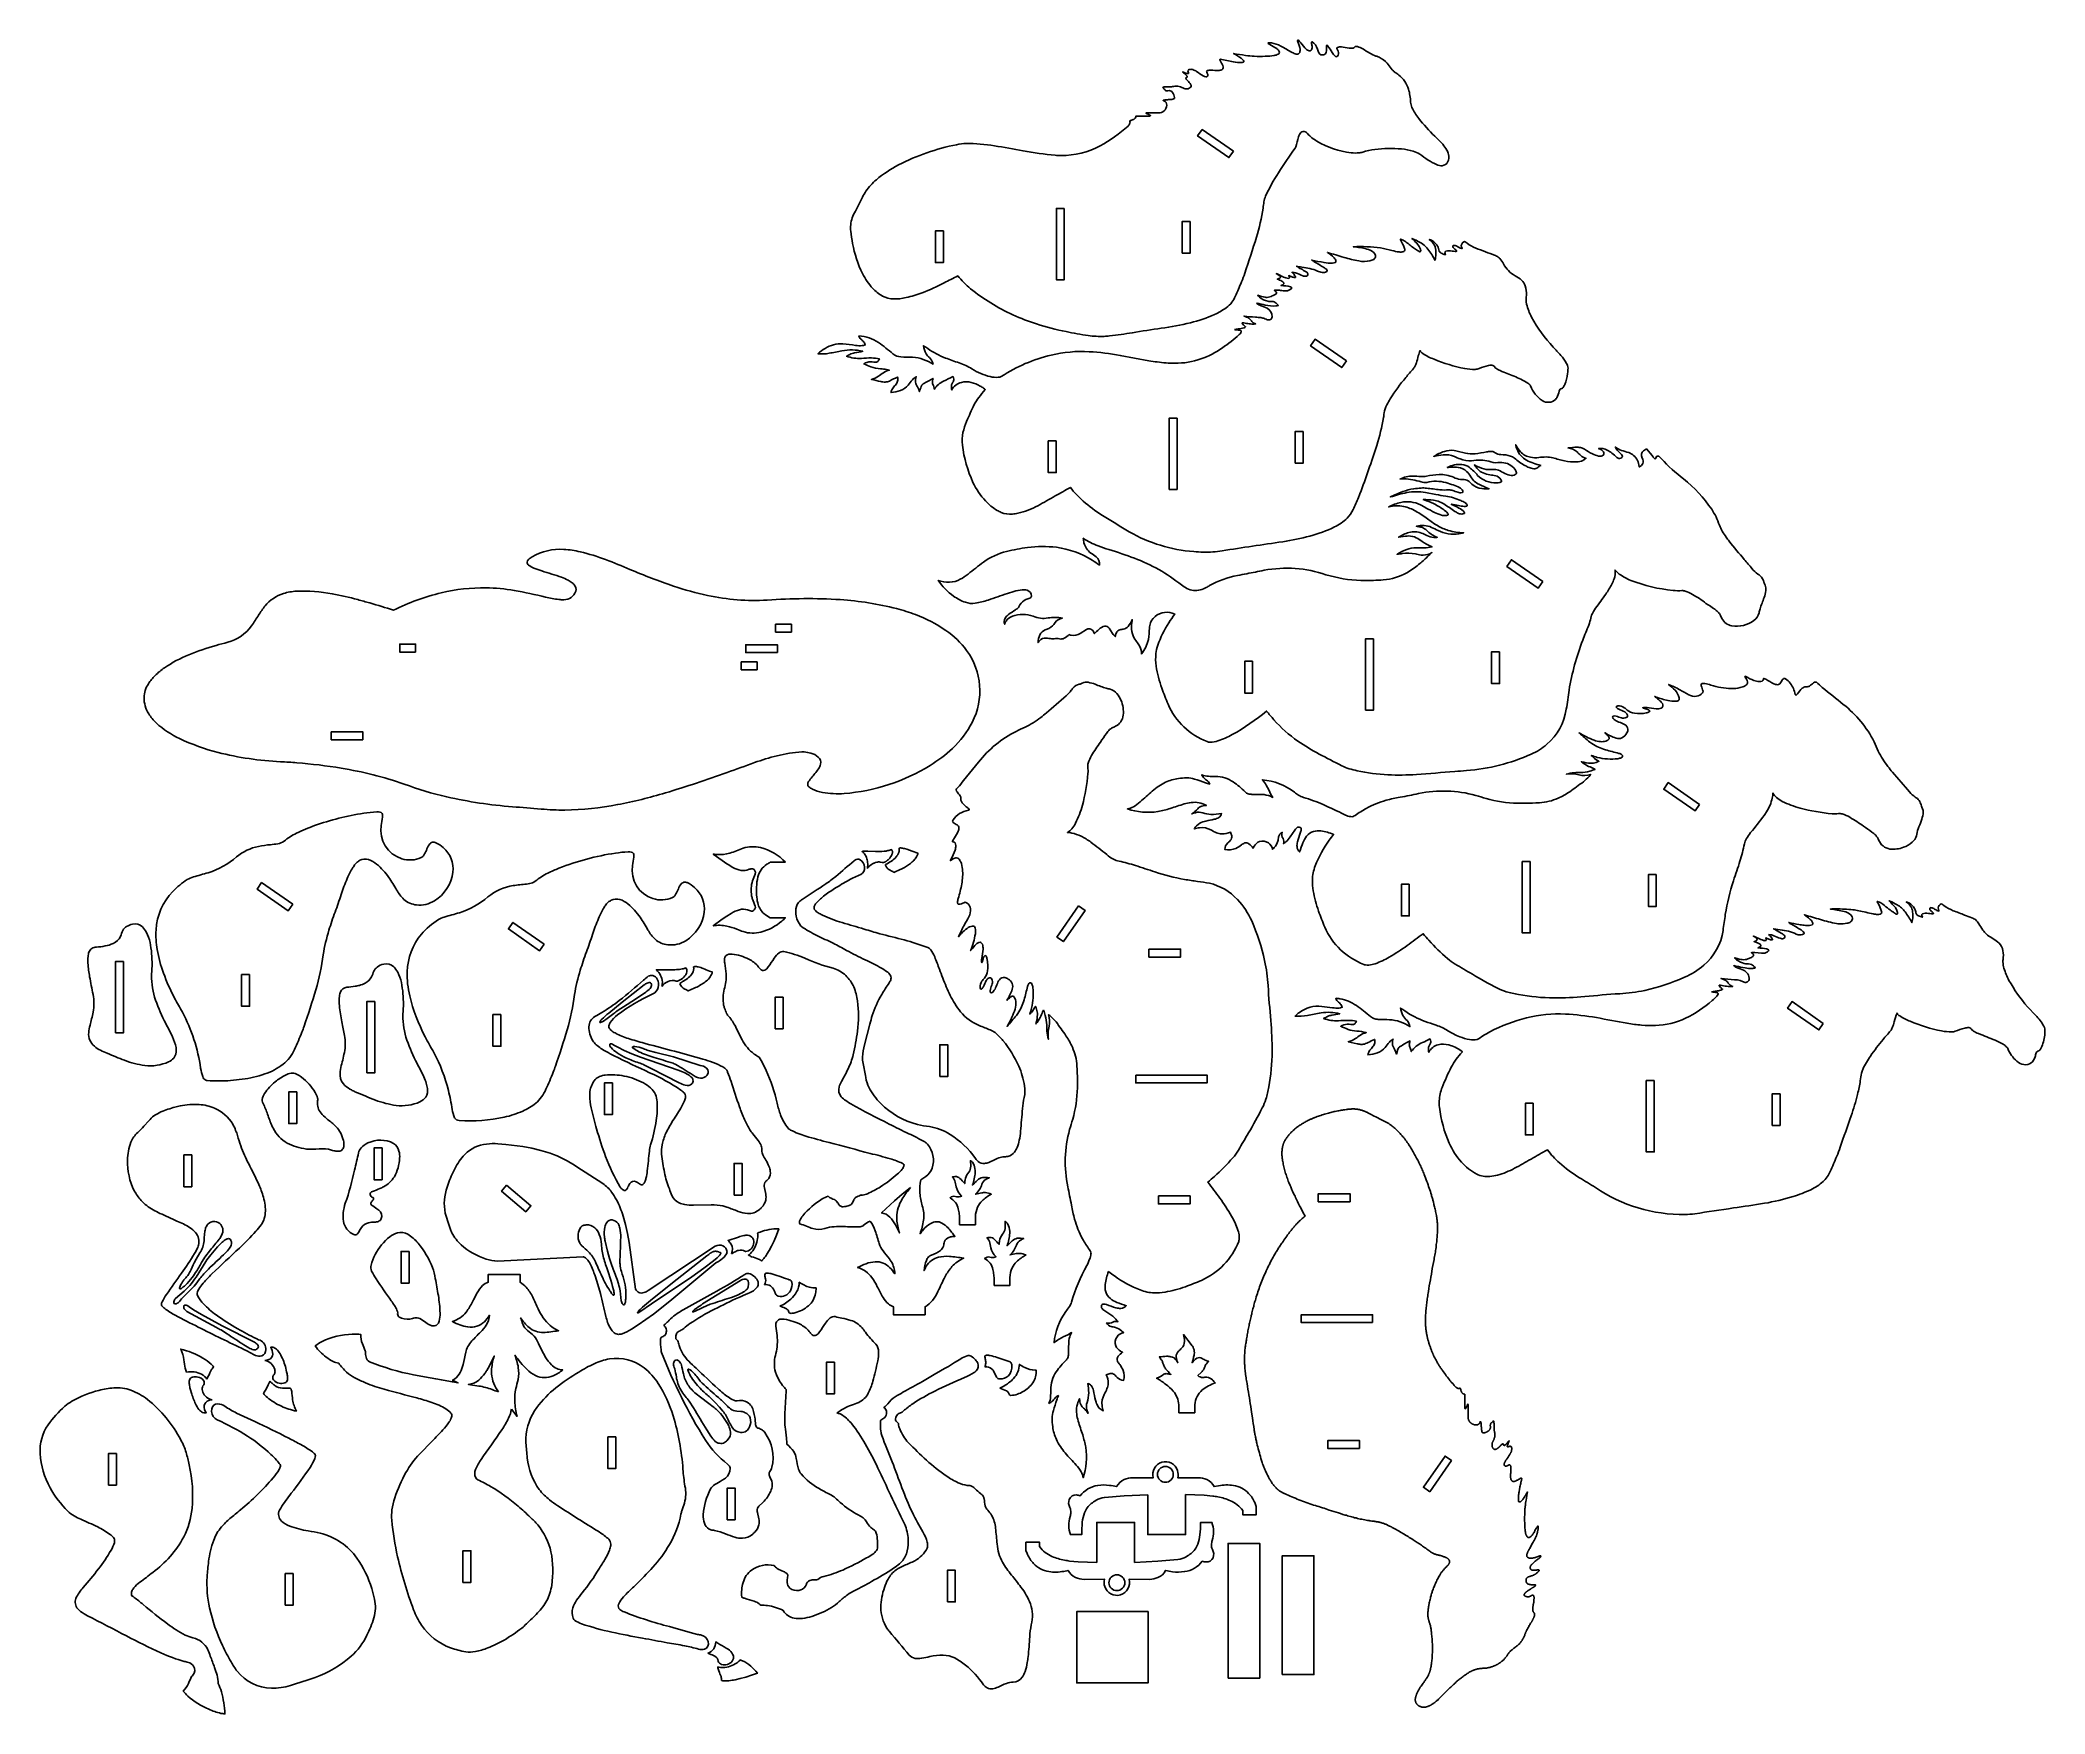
# Model space of a CAD drawing. Extents: x -786 to 731, y -543 to 724.
import ezdxf

# ---------------------------------------------------------------- set-up
doc = ezdxf.new("R2010")
doc.units = 0
doc.header["$MEASUREMENT"] = 0
doc.layers.get('0').update_dxf_attribs({"linetype": 'CONTINUOUS'})

msp = doc.modelspace()

# ---------------------------------------------------------------- linework, layer by layer
for points in [[(40.6, 663.8, 0.045765), (39.3, 663.4, 0.085392), (38.7, 663, 0.270084), (38.7, 662.5, -0.155524), (38.7, 661.3, -0.106179), (37.2, 659.1, -0.059849), (16.1, 644.1, -0.12135), (-13.5, 636.8, -0.018777), (-18, 637, -0.02375), (-42.2, 640.3, 0.007388), (-63.9, 644.2, 0.041253), (-85.3, 645.9, 0.04256), (-92.5, 645, 0.070776), (-136.4, 629.7, 0.054023), (-153.2, 618.5, 0.061178), (-161.1, 609.8, 0.035664), (-163.7, 605.3, -0.006169), (-169.9, 593.3, 0.10457), (-172.8, 583, 0.045088), (-172.6, 579.6, 0.009362), (-171.2, 570.2, 0.067318), (-163.7, 547.4, 0.069149), (-156, 536.2, 0.070385), (-148.6, 530.4, 0.124563), (-140.2, 528.2, 0.062804), (-130.8, 529.2, 0.03693), (-118.6, 532.9, 0.027852), (-101.9, 540.4, -0.002601), (-91.6, 545.7, 0.051242), (-82, 536, 0.037033), (-66.7, 525.2, 0.063555), (-32, 509.3, 0.027573), (-9.6, 503.5, 0.018205), (7.1, 500.5, 0.037736), (19.2, 499.9, 0.019133), (23.3, 500.2, 0.014206), (40.5, 502.7, -0.010694), (62.4, 506, 0.025676), (84.5, 510.2, 0.041068), (102.7, 516.4, 0.05122), (111.5, 521.6, 0.059607), (115.9, 525.8, 0.066934), (118.4, 530.2, 0.005853), (123.1, 541.1, 0.020313), (125.6, 547.7, 0.004539), (134.4, 574.9, 0.033882), (139.4, 597, -0.009899), (140.1, 601.8, -0.058154), (141.3, 606, -0.0364), (151.1, 623.8, -0.014394), (163.6, 642.3, 0.068044), (164.1, 643.3, -0.011916), (166.2, 650.9, -0.100766), (168.1, 654.2, -0.334065), (171.4, 654.7, -0.093819), (173.1, 653.4, 0.073989), (180.2, 647.6, 0.099729), (206, 638.9, 0.047178), (212, 638.8, 0.056264), (214.8, 639.4, -0.056071), (224, 641.4, -0.052406), (244.1, 641.8, -0.040053), (253, 640.1, -0.06295), (258, 637.9, 0.009215), (264.3, 633.4, 0.041703), (270.7, 629.9, 0.111318), (275, 629.1, 0.24613), (279.1, 631.9, 0.210201), (279.8, 637.7, 0.072373), (278.5, 640.9, 0.049684), (275.4, 645.3, 0.020699), (269.3, 651.5, -0.032231), (257.2, 664.9, -0.057584), (252.1, 673.1, -0.067565), (251, 677.3, 0.063282), (249.5, 687.1, 0.149728), (242.2, 697.7, 0.017309), (239, 700, -0.050117), (237.2, 701.7), (233.3, 706.6, 0.100712), (227.2, 711.3, 0.029824), (224.8, 712.1, -0.040943), (220.2, 714.3, -0.004163), (214.8, 717.5, 0.046669), (211, 719.3, 0.152031), (209.2, 719.3, 0.127881), (208.4, 718.7, -0.116879), (207.6, 718.2, -0.102905), (204.5, 718.1, 0.00781), (198.7, 719, 0.118057), (195.7, 718.7, 0.452792), (195.3, 717.7, -0.041071), (196.3, 715.7, -0.236998), (195.8, 712, -0.392635), (194.5, 711.7, -0.074806), (194, 712, -0.070029), (191.6, 714.9, 0.013525), (188.5, 719.7, 0.066694), (187.9, 720.4, 0.363856), (187.6, 720.3, 0.087247), (187.5, 719.3, -0.064556), (187.1, 715, -0.125783), (186.4, 713.6, -0.111228), (185.9, 713.3, -0.13889), (183.2, 713, -0.206783), (181.8, 714.2, -0.046443), (180.6, 717.4, 0.172416), (176.6, 722.9, 0.592582), (176.1, 722.4, 0.011999), (176.5, 719.5, -0.11036), (176.2, 717.1, -0.408153), (173.7, 716.2, -0.107605), (170.9, 718.4, -0.005633), (167.1, 723.2, 0.089906), (165.9, 724.2, 0.400838), (165.5, 724, 0.122856), (165.7, 722.9, -0.069238), (167.4, 717.2, -0.148336), (166.8, 714.2, -0.244572), (165.4, 713.5, -0.078726), (164.5, 713.6, -0.059878), (161.4, 714.8, 0.004281), (152.8, 719.7, 0.080643), (145.7, 722, 0.060639), (143.2, 722, 0.516318), (143.1, 721.8, 0.100556), (143.3, 721.6, -0.007739), (148.3, 718.7, -0.023764), (150.2, 717.4, -0.091897), (151.6, 715.6, -0.403661), (150.8, 713.5, -0.085014), (147.8, 712.5, -0.035292), (141, 711.9, -0.011492), (132.8, 711.9, -0.023477), (126.1, 712.6, -0.00305), (117.1, 714, -0.03964), (122.9, 710.4, -0.030091), (124.2, 709.2, -0.07111), (124.8, 708.3, -0.438074), (124.4, 707.4, -0.093632), (123, 707.1, -0.045101), (117, 707.7, -0.009395), (107.1, 709.7, 0.225978), (106.7, 709.6, 0.200152), (106.9, 708.7, -0.042099), (109, 704.9, -0.101956), (109.2, 703.2, -0.259277), (108.1, 701.7, -0.104089), (105.6, 701.2, -0.019524), (100.1, 701.4, 0.088616), (97.2, 701.1, 0.45428), (96.8, 700, -0.02235), (97.6, 698.2, -0.612701), (96, 696.4, -0.086216), (94.2, 697.1, -0.005051), (89.1, 700.4, 0.055097), (86.3, 701.8, 0.145317), (83.4, 701.9, 0.11207), (82.8, 701.5, 0.185859), (82.6, 700.8, 0.065549), (83, 699.3, -0.192725), (83, 698.9, -0.222072), (82.9, 698.8, -0.080526), (82.2, 698.8, -0.004875), (79.7, 699.7, 0.091508), (78.5, 700.1), (78.5, 700.1, 0.033077), (80.4, 698.5, -0.06428), (81.9, 696.9, -0.399963), (81.7, 695.9, 0.073702), (80.9, 695.6, 0.277808), (80.9, 695, 0.086398), (81.7, 694.2, -0.014232), (84.2, 691.3, -0.180318), (85, 689.2, -0.205004), (84.3, 688.2, -0.219208), (81, 687.2, -0.066459), (79.7, 687.6), (76.9, 688.8, 0.161298), (72.6, 689.2, -0.034923), (69.2, 688.8, -0.012629), (64.6, 688.7, 0.084237), (63.5, 688.4, 0.492802), (63.5, 688.2, -0.076611), (65.1, 686.5, 0.175027), (66.2, 685.9, 0.079902), (68.3, 686, -0.231384), (70.9, 684.6, -0.15017), (72.4, 680.7, -0.109203), (72.3, 680, -0.162137), (71.1, 679.4, -0.044015), (67.9, 679.1, 0.004798), (64.6, 678.8, 0.062944), (63.9, 678.6), (63.9, 678.5, 0.211487), (64.2, 678.2, -0.37312), (66.5, 674.8, -0.400312), (60.2, 669, 0.001561), (52.4, 669.2, 0.028338), (51, 669.1, 0.234948), (50.7, 668.9, 0.13758), (51.1, 668.6, -0.01089), (53.8, 667.4, -0.093151), (54.2, 667.1, -0.401469), (54.1, 666.8, -0.085621), (53.7, 666.7, -0.041252), (49.9, 666.5, 0.006826), (43.2, 666.6), (43.2, 666.6, -0.283141), (41.6, 664.2, -0.062223)], [(117.8, 505, 0.01765), (120.8, 504.7, -0.083047), (122.5, 504.3, -0.375649), (122.9, 503.3, -0.108822), (121.3, 501.2, -0.029413), (108.7, 491.2, -0.061178), (92.4, 482.8, -0.088262), (72.7, 479.6, -0.034462), (59.3, 480.5, -0.00988), (53, 481.5), (31.3, 485.5, 0.029439), (7.8, 488.3, 0.07433), (-20.9, 485.7, 0.087098), (-58.7, 469.5, -0.107805), (-61, 468.9, -0.072482), (-67, 469.4, -0.083169), (-80.9, 475.3, 0.051413), (-90.6, 479.9, -0.01305), (-101, 483.5, -0.05714), (-114.2, 490.6, -0.010862), (-117.5, 492.9, 0.084035), (-115.5, 486.8, 0.084828), (-113.1, 483.8, -0.121548), (-110.6, 479.9, -0.040926), (-110.3, 478.8, 0.132627), (-125.8, 484.1, 0.006149), (-134.6, 484.3, -0.152205), (-140.7, 486.7, 0.025742), (-151.6, 495.2, 0.132101), (-166.4, 500.2, 0.14683), (-165, 497.9, -0.010952), (-163.2, 496.2, -0.109544), (-161.7, 493.4, -0.098304), (-166.5, 492.8, -0.026079), (-169, 493, 0.02559), (-178.5, 494.2, 0.152656), (-192.1, 490.8, 0.057033), (-197.4, 486.8, 0.07184), (-189, 487.1, 0.005383), (-179.3, 489, -0.108055), (-163.5, 488.6, -0.022149), (-169.7, 487.4, 0.054939), (-173.3, 486.2, 0.017868), (-175.8, 484.9, 0.099946), (-164.6, 483.2, -0.020417), (-156.9, 483.6, -0.054843), (-150.9, 482.8, -0.127435), (-152.2, 480.9, -0.154716), (-153.9, 480.3, -0.042023), (-156.4, 480.5, 0.135898), (-161.6, 479.8, 0.045196), (-162.7, 479.1, 0.015402), (-157.3, 476.8, 0.086552), (-150.1, 475.4, -0.02853), (-145.5, 474.8, -0.030218), (-143.4, 474.3, 0.092201), (-147.8, 472.4, 0.012182), (-151.7, 469.7, -0.097489), (-157, 467.3, 0.001872), (-149.8, 465.7, 0.046271), (-146.6, 465.3, 0.101332), (-143.3, 466.1, -0.014141), (-137.2, 469.1, -0.118694), (-137.2, 465.9, -0.100278), (-138.8, 463, 0.039345), (-141.1, 460.2, 0.099743), (-142.1, 457.4, 0.064327), (-134.9, 458.9, 0.13033), (-129.2, 463, -0.026601), (-126, 467.1, -0.069858), (-123.1, 469.3, 0.117293), (-123.6, 465.2, 0.090339), (-123, 463.5, -0.016754), (-121.1, 459.7, -0.047036), (-120.6, 458.1, -0.007849), (-119.3, 462, -0.161317), (-117.8, 463.9, -0.003536), (-110.3, 468.1, 0.11454), (-110.7, 464.3, 0.082027), (-110.1, 462.6, -0.024732), (-109.5, 460.8, -0.047016), (-109.3, 459.9, -0.127981), (-102.5, 466, 0.031193), (-95.3, 469.5, -0.100056), (-94.6, 467.6, -0.182431), (-95.3, 465.2, 0.190044), (-96.4, 460.9, 0.046811), (-96.1, 459.4, -0.22884), (-88.9, 465.1, -0.120494), (-81.5, 465, -0.066101), (-74.7, 462.3, -0.014502), (-72.1, 460.8, -0.092022), (-70.8, 459.6, 0.024673), (-75.7, 453.7, 0.038296), (-79.2, 448.2, 0.012444), (-84.9, 435.5, 0.043213), (-87.7, 427.1, 0.080094), (-88.1, 417.6, 0.078303), (-80.1, 389.4, 0.075992), (-70.6, 375.3, 0.068794), (-61.9, 368.2, 0.024706), (-58.8, 366.6, 0.118126), (-50.2, 365.4, 0.040982), (-46.1, 366, 0.069539), (-31, 371.7, 0.00617), (-17.8, 379.1, -0.002561), (-6.4, 385.5, 0.052301), (3.3, 375.2, 0.04448), (17.8, 364.4, 0.001777), (38.2, 351.9, 0.111888), (86.9, 337, 0.011711), (94.2, 336.5, 0.043792), (108.5, 337.6, -0.003277), (154.3, 344.4, 0.024857), (174.9, 348.7, 0.045516), (193.4, 355.6, 0.075518), (203.1, 362.3, 0.094162), (207.5, 368.8, -0.007569), (211.6, 377.9, 0.011841), (212.7, 380.6, 0.00842), (219.3, 398.9, 0.003798), (225.4, 417.4, 0.035024), (230.6, 438.4, 0.007881), (231, 441.9, -0.077883), (233.1, 448.1, -0.024608), (235.7, 452.7, -0.034388), (247.4, 468.7, -0.006311), (253.2, 475.5, 0.067531), (254.5, 477.6, 0.019254), (255.4, 479.8, 0.015085), (256.9, 485.2, -0.012002), (258.2, 489.1, 0.122394), (260.2, 486.9, 0.051584), (268.8, 482.6, 0.048953), (292, 475.5, 0.046076), (299.9, 474.9, 0.084431), (302.9, 475.5, -0.048405), (310.1, 477.9, -0.112977), (313.3, 477.9, -0.201127), (314.9, 476.5, 0.060267), (315.5, 475.9, 0.051245), (318.9, 474, 0.016775), (324.2, 471.8, -0.007083), (334.4, 467.5, -0.033971), (339.8, 464.5, -0.121555), (341.9, 462.4, 0.151862), (350.6, 451.3, 0.349199), (360.7, 452.2, 0.054214), (361.7, 453.4, 0.074047), (363.4, 458.4, -0.105201), (364.2, 459.9, -0.131615), (365.5, 460.5, 0.131162), (366.4, 461.2, 0.066959), (367.7, 463.5, 0.078626), (369.8, 471.7, 0.034123), (370.2, 475.9, 0.1358), (369.1, 479.4, 0.051246), (364.7, 485.5, 0.012534), (358.9, 491.8, -0.06291), (342.6, 514.4, -0.058346), (338.8, 524.2, -0.099086), (338.7, 531.2, 0.103753), (337.8, 538.2, 0.116919), (335.1, 542.4, 0.063367), (330.1, 545.8, -0.147917), (321.4, 554.8, 0.057846), (318.6, 558.8, 0.082299), (316, 560.7, 0.018825), (313.2, 561.9, -0.013667), (298.6, 567.5, -0.070166), (292.3, 571.5, 0.279584), (291.3, 571.5, 0.337705), (289.5, 567.5), (290, 566.6, -0.137021), (290, 566.3, -0.294462), (289.6, 566.3, -0.0505), (286, 568.1, 0.135048), (283.6, 568.8, 0.380433), (283, 568.1, 0.203012), (283.3, 567.1, 0.012223), (285.8, 564.8, -0.279154), (285.9, 564.4, -0.266862), (285.7, 564.3, -0.077412), (284.7, 564.2, 0.015618), (280.1, 564.6, 0.084383), (277.8, 564.4, 0.369443), (277, 563.1, 0.009055), (277.4, 561.7, -0.042889), (274.1, 562.9, -0.06075), (273.1, 563.7, -0.094619), (272.6, 564.4, -0.04884), (272.2, 566.3, 0.204825), (266.8, 572.7, 0.054023), (265.2, 573.2, -0.068146), (268.5, 570, -0.13977), (270.1, 565.2, -0.037042), (270, 559.6, -0.059965), (269.5, 557.5, 0.040213), (264.2, 565.9, 0.067193), (260.3, 569.7, 0.05733), (252.1, 574, -0.004586), (255.7, 570.4, -0.071132), (258.1, 566.9, -0.087223), (258.7, 564.7, -0.210267), (258.4, 564, -0.181614), (258.1, 563.9, -0.083505), (257.2, 564.3, -0.030799), (254, 566.4, -0.005578), (247.5, 571.4, 0.054343), (244.6, 573.1, 0.031047), (243.5, 573.5, 0.303669), (243.3, 573.4, 0.303669), (243.3, 573.2, -0.013291), (245.6, 568.7, -0.035452), (246.6, 565.8, -0.418375), (245.3, 563.9, -0.094139), (242.4, 563.8, -0.033226), (236.9, 564.9, 0.008896), (228.3, 566.8, 0.044225), (207.7, 567.8, -0.031803), (218, 566, -0.088983), (222.5, 564, -0.200095), (224.4, 561, -0.26575), (223.2, 558.2, -0.122586), (220.3, 557.1, -0.107483), (211.9, 557, -0.025718), (200.7, 559.7, 0.002583), (188.1, 563.4, -0.059548), (193.2, 559.4, -0.033576), (194.2, 558, -0.130224), (194.6, 556.7, -0.28517), (193.9, 555.8, -0.113288), (192, 555.3, -0.05069), (185.6, 555.8, -0.014931), (176.3, 557.7, 0.039856), (178.2, 556.3, -0.014217), (185.5, 552, -0.030608), (187.3, 550.7, -0.147068), (187.9, 549.6, -0.292635), (187.6, 549, -0.171862), (184.1, 548.3, -0.085533), (180.6, 549.3, 0.05968), (174.8, 551.2, 0.022366), (168.8, 552.3, -0.010951), (164.8, 553, 0.039813), (168.2, 550.9, -0.016282), (172, 548.8, -0.119726), (173.4, 547.3, -0.357061), (172.8, 545.7, -0.11107), (172.1, 545.4, -0.136921), (169.5, 545.8, 0.005217), (164, 547.9, 0.076795), (161.3, 548.4, -0.026095), (163.3, 546, -0.068845), (164, 544.9, -0.5124), (163.5, 544.4, -0.071328), (161.1, 545, 0.00999), (158.9, 545.9, -0.059868), (159.3, 544.7, -0.490615), (158.6, 543.8, -0.070582), (155, 544.8, -0.013494), (151.7, 546.4, 0.02499), (149.4, 547.4, -0.108111), (152.3, 545.4, -0.439882), (152.1, 544, -0.077658), (151.4, 543.6, 0.015682), (150.1, 543.2, -0.009452), (153.7, 541.7, -0.098133), (155.1, 540.5, -0.312432), (155.1, 539.6, -0.122421), (154.3, 539, -0.020118), (153, 538.4, -0.030814), (160.1, 537.5, -0.247196), (161.1, 536.7, -0.249123), (160.9, 536.2, -0.19784), (156.6, 534.3, -0.049988), (152.7, 534.7, 0.044824), (149.6, 534.9, 0.049556), (148, 534.8, -0.09315), (149.5, 533.3, -0.350084), (149.1, 531.9, -0.066439), (148.6, 531.5, -0.038632), (146.4, 530.6, -0.115483), (142.5, 529.4, -0.050933), (141.1, 529.5, -0.032011), (135.4, 531, 0.082858), (136.6, 529.6, 0.119383), (143, 526.5, 0.046208), (146.1, 526.3, -0.176906), (149.3, 525, -0.030645), (151, 523.3, -0.067123), (149, 522.9, -0.066685), (141.1, 523.6, -0.005513), (134.7, 525.1, 0.153889), (135.5, 524.3, 0.057842), (138.7, 522.8), (142.4, 521.3, -0.296108), (146.3, 514.6, -0.489621), (142.6, 512.5, -0.063653), (140.8, 513.3, 0.067642), (137.8, 514.1, 0.023287), (133.7, 514.4, -0.007783), (125, 515.2, -0.073618), (128.7, 513.6, -0.104716), (130.6, 511.6, 0.120615), (132.5, 509.9, 0.05159), (133.8, 509.3, -0.060479), (129.8, 509.3, -0.015883), (125.8, 509.9, 0.033163), (123.8, 510.1, 0.303377), (123.5, 510, 0.303377), (123.6, 509.7, 0.037652), (124.2, 509, 0.028635), (126.2, 507.2, -0.167251), (125, 506.4, -0.04756), (120.8, 505.6, 0.022912)], [(98.9, 311.3, -0.077466), (120.1, 318.9, -0.008294), (127.1, 320.2, -0.002048), (140.2, 322.8, -0.129787), (187, 319.5, 0.068698), (213.4, 315.2, 0.017049), (223, 315.2, 0.006651), (230.4, 315.5, 0.108482), (248.2, 321, 0.049659), (257.1, 327.1, 0.013223), (260.5, 330.1, 0.004931), (267.2, 336.2, -0.12232), (260.6, 334.2, -0.038295), (259, 334.3, -0.019785), (254.7, 335.2, 0.070803), (244.8, 335.5, 0.021199), (240.8, 334.9, -0.046135), (248.1, 338.6, -0.102521), (255.2, 339.8, 0.060237), (267.3, 340.5, 0.048051), (266.2, 341.2, -0.047651), (259.9, 344.5, 0.0388), (255.3, 347.5, 0.124115), (249.6, 348.8, 0.028349), (247.1, 348.6), (242, 347.8, -0.07817), (249.8, 351.4, -0.152169), (259.3, 351, -0.030845), (263.3, 349.2, 0.088928), (268.6, 347.6, 0.071439), (271.2, 347.8, -0.115922), (264.1, 352.2, 0.073118), (260.7, 354.8, 0.072571), (258.2, 355.7, 0.018274), (255.5, 356.1, -0.180739), (267, 355.3, -0.012361), (271.8, 352.9, 0.159025), (287.5, 350.5, 0.021987), (291.3, 351.2, -0.05908), (279.6, 353, -0.062738), (271.4, 356.6, -0.036683), (263.9, 361.8, 0.029221), (255, 367.6, 0.068833), (245.8, 371.2, 0.12348), (234.5, 370.8, -0.058484), (243.7, 374.2, -0.17112), (258.5, 372.4, -0.01834), (262.9, 369.9, 0.007839), (269.2, 366.6, 0.043634), (274.4, 364.5, 0.079402), (277.6, 364.2, 0.054508), (279, 364.5, 0.474546), (279.4, 365.5, 0.106137), (277.4, 367.7, 0.050727), (269.9, 372.5, 0.039084), (263.2, 375.5, 0.021841), (260.6, 376.3, -0.036845), (268.4, 375.9, -0.108252), (277.3, 372.4, 0.002804), (285.7, 366.7, 0.051985), (288, 365.6, 0.143367), (291.6, 365.7, 0.347744), (291.9, 366.3, 0.16424), (291.7, 366.8, 0.090236), (287.6, 369.9, 0.018122), (283.3, 372.1, -0.028444), (281.8, 372.8), (281.9, 372.8, -0.027185), (287.4, 371.8, 0.02939), (291.5, 371.2, 0.040727), (293, 371.3, 0.101553), (293.8, 371.7, 0.350812), (293.8, 372.5, 0.104903), (292.5, 373.8, 0.057569), (289, 375.6, 0.062917), (277.6, 379, -0.003756), (270.2, 380.1), (262.3, 381.7, 0.091707), (248.3, 381.6, 0.027574), (242, 380.2, 0.010133), (235.7, 378.3, -0.019345), (245.1, 382.4, -0.052311), (253.5, 384.5, -0.014005), (259, 385.1, -0.049983), (263, 385, 0.003046), (273.1, 383.8, 0.044691), (280, 383.7, -0.075203), (282.9, 383.2, -0.003986), (286.8, 381.9, 0.117913), (290, 381.6, 0.487541), (290.7, 383, 0.146335), (288.2, 385.3, 0.048946), (283.3, 387.4, 0.014104), (277.8, 389.2, 0.125144), (263.3, 389.4, -0.111025), (259, 389.7, 0.077233), (246.1, 392, 0.020813), (243.1, 391.9, -0.116459), (252.6, 394.1, -0.007046), (258.9, 393.8, 0.052828), (263.1, 394.1, -0.035822), (272.6, 395.3, -0.113588), (283.5, 393.2, 0.075337), (288.7, 391.6, 0.016658), (291.7, 391.5, -0.147693), (295.4, 390, -0.026124), (297.5, 388.1, 0.155137), (305.1, 384.7, 0.038), (310.4, 384.5, -0.004554), (302.8, 387.9, -0.154453), (296.6, 393.6, 0.071573), (293.4, 397.7, 0.152867), (287.1, 400.7, 0.05997), (281.8, 400.9, 0.014132), (278.8, 400.6, -0.145589), (289.9, 402.9, -0.132228), (295.6, 400.7, -0.032101), (301.8, 394.7, 0.209951), (316.1, 389, 0.030297), (318.5, 389.3, 0.140447), (319.8, 389.9, 0.178554), (319.8, 390.2, 0.130823), (319.3, 391.6, 0.202737), (315.5, 394.4, 0.004214), (311.1, 395, -0.053329), (305.9, 396.5, -0.099799), (302, 399.3, -0.016819), (299.3, 402.6, 0.050527), (306.5, 399.6, 0.110499), (313.5, 399.2, -0.123759), (317.5, 398.6, -0.018266), (322.3, 396.1, 0.087989), (327.4, 394.5, 0.239585), (330.9, 395.9, 0.143445), (331.2, 396.7, 0.134638), (330, 399.3, 0.230206), (320.1, 404.4, 0.042701), (317, 404.3, -0.112495), (310.2, 405.4, 0.083233), (304.1, 406.2, 0.019544), (297.2, 405.8, -0.112088), (288.6, 407.1, -0.008377), (284.2, 409, 0.115285), (275.6, 410.2, 0.043674), (268.6, 409, -0.052281), (276.6, 412.8, -0.116171), (284.1, 413.5, -0.027076), (286.3, 413), (292.5, 411.5, 0.084373), (299.8, 411, 0.028564), (308.7, 412.5, -0.031217), (311.3, 412.8, -0.046203), (313.2, 412.7, -0.105933), (315.1, 411.8, 0.155265), (319.3, 410.4, -0.087596), (326.7, 409.2, -0.10749), (329.7, 407.8, 0.072014), (337.5, 402.2, 0.015698), (340.7, 400.6, 0.075665), (344.2, 399.7, 0.169673), (347.4, 400.6, -0.012934), (349.5, 402.2, -0.067785), (338.8, 406.2, -0.182321), (331.6, 414.5, -0.02277), (330.6, 417.8, 0.061476), (334.3, 412.4, 0.157646), (341.9, 408.4, 0.082128), (348, 408.2, -0.032955), (353.6, 408.6, -0.05525), (358.7, 408, 0.015646), (367.6, 405.6, 0.056775), (376.5, 404.8, 0.086694), (381.5, 406, 0.088917), (383.8, 407.6, -0.109428), (379.8, 409.7, -0.01744), (377, 412.4, 0.150611), (370.3, 415.4, -0.028592), (376.9, 416, -0.05644), (380.5, 415.5, -0.07497), (382.6, 414.6, 0.03633), (388.6, 410.9, 0.05804), (393.3, 409.3, 0.127341), (396, 409.4, 0.481067), (397, 412.6, 0.101239), (395.6, 413.9, 0.009301), (393.3, 415, -0.163667), (399.8, 413.8, -0.043557), (403.3, 411.5, -0.015588), (407.2, 408.3, 0.152329), (409.2, 407.4, 0.214585), (410.8, 408.2, 0.073441), (411.3, 409, 0.192383), (411.2, 409.8, 0.090613), (410.2, 410.9, -0.058617), (406.9, 414.6, -0.031607), (406.1, 416.1, 0.077441), (410.6, 413.6, 0.014907), (416.1, 411.9, -0.118458), (419.8, 409.8, -0.212099), (424, 401.3), (424.1, 401.2, 0.299542), (424.2, 401.1, 0.453322), (426.5, 407.5, -0.130464), (425.7, 410.2, -0.19971), (426.8, 412.7, -0.062418), (429.5, 414.7), (433.8, 409.6, 0.0058), (435.7, 407.5, 0.13208), (436.2, 407.2, 0.31369), (436.5, 407.4, 0.020458), (437.1, 408.9, -0.349283), (437.9, 409.2, -0.324644), (438.8, 409.1, -0.027643), (440.9, 407.2, 0.043094), (457.6, 392, -0.072943), (478.9, 369, -0.06937), (484.7, 357, 0.064235), (489.8, 348, 0.014309), (492.1, 344.9, 0.012492), (503.6, 331, -0.004148), (509.4, 324.1, 0.061256), (513.8, 319.9, -0.009953), (515.7, 318.6, -0.163725), (518.4, 313.8, 0.033827), (519.3, 311.5, -0.140222), (519.9, 307.4, -0.067632), (518.6, 302.2, 0.014403), (515.5, 293.6, 0.019955), (514.8, 290.6, -0.168065), (510.9, 284.9, -0.202517), (494.1, 280.7, -0.23286), (486.7, 286.3, 0.010477), (485.1, 289.5, 0.083914), (483.6, 291.3, 0.019193), (481.2, 293.3, 0.002948), (474.6, 297.8, 0.030715), (464.4, 304.6, 0.046204), (458.9, 307.1, 0.070542), (456.4, 307.5, -0.055782), (449.7, 307.6, -0.069534), (417.7, 315.2, -0.054937), (409, 320, -0.062009), (405.8, 323, -0.11579), (405.1, 316.3, -0.057571), (401.2, 308.6, -0.014177), (398.7, 304.7, -0.001808), (391.1, 294.1, 0.048267), (388, 288.8, 0.053543), (387.4, 286.6, -0.032799), (385.9, 281.4, -0.001182), (381.3, 269.9, 0.050203), (371, 232.1, -0.001096), (368.9, 217.6, -0.179531), (354.2, 191.1, -0.075982), (342.3, 183.6, -0.086689), (293.3, 171.2, -0.006698), (284.5, 170.6, -0.00483), (255.4, 168.2, -0.025308), (233.9, 168, -0.039353), (210.6, 171.1, -0.013854), (204.6, 172.6, -0.040061), (199, 174.9, -0.00145), (181.8, 183.7, -0.025729), (165.8, 193.5, -0.060129), (147.6, 209.7, -0.015158), (142.1, 216.2, -0.044175), (116.1, 198.4, -0.045913), (105.3, 193.7, -0.079791), (99.3, 192.7, -0.074661), (97.1, 193.1, -0.198744), (67.5, 221.4, -0.010998), (62.8, 233.5, -0.047383), (58.5, 250.3, -0.060687), (58.3, 259.7, -0.057482), (59.8, 266.1, -0.062522), (68.1, 283, -0.017087), (72.6, 289.7, 0.300286), (57.7, 287.8, 0.184286), (53.7, 281.1, 0.032509), (53.4, 278.9, -0.028759), (52.6, 270.5, -0.125891), (47.4, 259.5, 0.158118), (45.5, 266.3, 0.012289), (43.1, 269.6, -0.079871), (40.5, 274.6, -0.091742), (39.9, 281.9, -0.025713), (40.4, 285.5, -0.084534), (37.2, 280.2, -0.134701), (33.9, 278.3, -0.016605), (31.1, 277.8, 0.2525), (28.4, 275.5, 0.059575), (27.5, 272.6, -0.07477), (25.5, 274.9), (22.9, 279, 0.318047), (19.5, 280.6, 0.115857), (15.2, 278.1, 0.017302), (11.8, 274.9, 0.1015), (9.9, 277.8, 0.282727), (6.7, 278.4, 0.045738), (5.7, 277.9), (0.9, 274.9, -0.18395), (-5.7, 273.6, -0.049964), (-7.3, 274.1, -0.067609), (-11, 271.4, -0.167125), (-14.6, 270.9, 0.112454), (-18.8, 270.9, -0.06006), (-20.5, 270.9, 0.031409), (-24.7, 271.5, 0.224368), (-29.8, 269.5, 0.043079), (-30.9, 268.1, -0.093148), (-29.5, 273.9, -0.173538), (-25.5, 277.7, 0.009954), (-22.7, 278.8, 0.132246), (-18, 283.2, -0.191244), (-12.5, 286.6, 0.094208), (-23.3, 286.7, -0.15346), (-34.6, 288.1, 0.17786), (-50.3, 288, 0.151126), (-55.1, 284.3, 0.082325), (-56.1, 282, -0.241662), (-55.8, 286.5, -0.092711), (-53.2, 289.3, -0.019299), (-47.9, 292.9, 0.042738), (-45.7, 294.7, 0.082819), (-44.6, 296.7, -0.170782), (-40.1, 300.6, -0.005428), (-37.1, 301.7, 0.234932), (-35.9, 303.2, 0.35305), (-39.1, 307.7, 0.069636), (-41.2, 308, 0.068217), (-47.6, 307.2, 0.011631), (-54, 305.3, 0.003925), (-68.7, 300.3, -0.047624), (-78.4, 297.9, -0.122497), (-85.9, 298.6, -0.073814), (-94.8, 303.3, -0.089923), (-106.4, 315.2, 0.231402), (-89.7, 316.1, 0.046301), (-83.8, 319.9, -0.010595), (-72.2, 329, -0.093483), (-54.7, 337.1, -0.022408), (-38.8, 340.1, -0.063593), (-16.9, 340.2, -0.105366), (10.1, 330.4, -0.011739), (15.6, 326.8, 0.244852), (13.2, 332.9, 0.017076), (9.1, 335.9, -0.174603), (3.9, 343.6, -0.040088), (3.3, 347.1, 0.053484), (14.5, 341.3, 0.016946), (22.8, 338.5, -0.011275), (42, 332, -0.079761), (77.6, 311.8, 0.042669), (81.7, 309.1, 0.184617), (91.9, 308, 0.073079), (96.4, 309.8, 0.010143)], [(-604.1, 177.9, -0.048878), (-651.4, 184.9, -0.046852), (-680.5, 195.4, -0.076476), (-698.1, 207.2, -0.057339), (-703.9, 214.2, -0.148204), (-707.4, 226.5, -0.136588), (-704.1, 236.9, -0.06527), (-699, 243.2, -0.047104), (-691.9, 249.1, -0.050602), (-673.6, 258.8, -0.030854), (-652.9, 265.9, -0.005833), (-644.1, 268.3, 0.173152), (-626.1, 280.7, 0.019615), (-620.8, 288.8, -0.028709), (-615.8, 295.9, -0.14828), (-601.9, 305.2, -0.062568), (-592.1, 307, -0.055794), (-565, 305, -0.022927), (-545.7, 300.6, -0.00608), (-536.6, 298.1, -0.000652), (-518.6, 292.7, -0.054496), (-482.5, 305.8, -0.059248), (-448.6, 309.6, -0.037564), (-427.3, 307.6, -0.019111), (-403.5, 302.4, 0.031811), (-393.5, 300.7, 0.02051), (-389.8, 300.5, 0.319528), (-380.7, 307, 0.266374), (-381.8, 311.8, 0.067307), (-383.5, 313.4, 0.048719), (-386.5, 315.3, 0.035757), (-391.4, 317.5, 0.008485), (-406.4, 322.3, -0.011395), (-412.4, 324.4, -0.077706), (-416.5, 326.8, -0.233752), (-417.6, 329, -0.166477), (-416.8, 330.7, -0.069672), (-413.7, 333.1, -0.145957), (-389.7, 338.6, -0.04794), (-377.3, 336.8, -0.031823), (-358.1, 330.9, -0.010841), (-339.8, 323.5, 0.016842), (-306.7, 310.8, 0.026706), (-280.9, 303.7, 0.067088), (-235.9, 300.3, -0.032685), (-180.5, 300.6, -0.04507), (-138, 293.8, -0.023575), (-123.6, 289.3, -0.058692), (-100.6, 277.3, -0.080834), (-84.9, 262.2, -0.283166), (-80.7, 207.7, -0.088092), (-95.7, 187.9, -0.05292), (-112.6, 175.1, -0.118379), (-177.5, 153.8, -0.059823), (-194.1, 154.7, -0.074183), (-201.6, 157.1, -0.043802), (-204.3, 158.9, -0.274695), (-205.2, 161.1, -0.060092), (-205, 161.9, -0.077754), (-202.6, 165.5, 0.02763), (-197.1, 172.5, 0.092193), (-195.4, 176.1, 0.288349), (-197.3, 181.4, 0.124217), (-202.9, 184.4, 0.045844), (-207.8, 185.3, 0.03225), (-209.6, 185.4, 0.046025), (-228.4, 182.4, 0.024282), (-245.5, 177.2, 0.002034), (-266.2, 169.7, -0.011865), (-312.8, 154.3, -0.02595), (-349.1, 145.4, -0.041116), (-388.9, 141.3, -0.027392), (-406.9, 142.1, 0.006425), (-428.6, 143.8, -0.036475), (-478.3, 151.3, -0.03226), (-510.6, 161, 0.042443), (-558.2, 173, 0.022581), (-591.8, 177.1, 0.007263)], [(2.8, -183.4, -0.05953), (-3.2, -168.4, -0.0271), (-5.6, -157.8, 0.007058), (-8.4, -143.8, -0.118436), (-7, -100.6, -0.00786), (-4.6, -92.7, 0.061214), (-1.1, -69.1, 0.012751), (-1, -63, 0.00818), (-1.4, -52.3, 0.089353), (-4.9, -38.2, 0.051449), (-9.8, -29.5, 0.005478), (-17.2, -19.1, 0.046223), (-21.2, -14.9, 0.026547), (-22.9, -13.6, -0.139855), (-22.5, -22.4, 0.096415), (-23, -32.2, -0.049384), (-24.2, -26, -0.020224), (-24.3, -21.4, 0.067289), (-25.4, -14.1, 0.014824), (-26.7, -10.2, 0.05435), (-27.4, -11.4, -0.011044), (-29.2, -15.7, -0.063442), (-32.5, -20.6, 0.065799), (-31.3, -13.5, 0.087486), (-32, -9.3, 0.025091), (-32.8, -7.3, -0.067829), (-35.9, -11.9, -0.031851), (-37.2, -13.1, 0.018936), (-35.8, -8.6, 0.088965), (-34.8, 7, 0.056015), (-35.5, 9.6, 0.243935), (-36.6, 10.6, 0.265649), (-37.8, 10, 0.077454), (-38.8, 7.8, -0.005669), (-41.4, -2.4, -0.069677), (-46.1, -12.7, -0.023659), (-47.2, -14.2, -0.004465), (-54.3, -22.5, 0.043572), (-48.8, -11, 0.087449), (-47.6, -4.7, 0.146573), (-49.1, 0, 0.17072), (-50, 0.5, 0.114481), (-50.5, 0.4, 0.107313), (-52.5, -1, -0.047605), (-54.4, -2.7, 0.066233), (-50.4, 5.6, 0.174072), (-50.5, 10.1, 0.142602), (-53.5, 13.4, 0.075809), (-56, 14.5, 0.288194), (-60.1, 12.9, 0.073331), (-61.2, 11.1, -0.014135), (-63, 6.7, -0.085914), (-65.2, 3.5, -0.162564), (-66.3, 2.9, -0.31879), (-67, 3.4, -0.128668), (-66.9, 5.6, 0.008326), (-65.6, 9.7, 0.159985), (-65.9, 13.4, 0.216479), (-66.9, 14.3, 0.216479), (-68.3, 14.1, 0.132103), (-70.1, 12.2, 0.032337), (-72.2, 7.7, -0.154521), (-73.7, 5.8, -0.348588), (-74.4, 6, -0.119184), (-74.7, 6.8, -0.186766), (-73.3, 11.8, -0.024243), (-71.5, 14, 0.13028), (-69.2, 19.5, 0.086554), (-69.4, 28.4, 0.079179), (-70.2, 30.6, 0.209238), (-70.9, 31.1, 0.239226), (-71.4, 30.8, 0.05888), (-72.1, 29.6, 0.019497), (-73, 26.4, -0.098553), (-73.3, 25.8, -0.345791), (-73.4, 25.9, -0.099093), (-73.5, 29.1, 0.019902), (-72.5, 36, 0.117088), (-73, 39.7, 0.234621), (-74.8, 41.2, 0.197162), (-76.7, 40.6, 0.052412), (-78.6, 38.8, 0.007679), (-81.9, 34.9, 0.055985), (-78.3, 47.7, 0.069328), (-78.4, 51.9, 0.109173), (-79, 53.1, 0.235841), (-80.5, 53.5, 0.103218), (-84.6, 51.7, 0.066248), (-88.9, 47.9, 0.015289), (-91, 45.4, -0.020164), (-86.9, 53.9, 0.009044), (-83.2, 60.6, 0.140338), (-82, 66.5, 0.234832), (-84.9, 71.2, 0.119377), (-86, 71.5, -0.00716), (-89.8, 70.1, -0.12957), (-91.2, 70, -0.258637), (-91.7, 70.6, -0.074854), (-91.8, 71.3, -0.051564), (-91.3, 74.3, 0.030476), (-88.6, 85.4, 0.060498), (-88, 96.5, 0.075638), (-89.4, 102.1, 0.066103), (-90.8, 104.3, 0.193801), (-92.5, 105.1, 0.128838), (-95.1, 104.3, 0.030521), (-96.7, 103.3, -0.149217), (-97.2, 103.1), (-97.2, 103.2, -0.090408), (-96.9, 103.9, 0.059639), (-93.7, 110.9, 0.067073), (-93.1, 114.5, 0.123991), (-93.7, 116.5, 0.247435), (-95.3, 117.2, -0.229764), (-95.5, 117.3, -0.229764), (-95.6, 117.5, -0.072169), (-94.1, 120.3, 0.037646), (-91.3, 125.4, 0.06957), (-90.7, 127.7, 0.294773), (-92.1, 130.1, -0.049), (-95.1, 131.9, -0.359267), (-95.2, 133.8, -0.115064), (-90.2, 138.6, -0.071203), (-83.5, 141.3, 0.145461), (-82.8, 141.7, 0.244545), (-82.9, 141.8, 0.057787), (-84.1, 143, -0.060573), (-88.3, 146.8, -0.093434), (-89.2, 148.8, -0.081844), (-89.2, 150, 0.152435), (-89.8, 152.1, 0.029721), (-92.2, 155, -0.159261), (-92.8, 156.5, -0.174633), (-92.5, 157.4, -0.037045), (-91.5, 158.5, 0.011505), (-87.2, 163.6), (-75.9, 177.6, -0.108072), (-47.5, 200.9, -0.008279), (-40.6, 204.1, 0.054045), (-28.8, 211.4, 0.014517), (-24.6, 214.8, -0.001515), (-9.6, 227.8, 0.05843), (-5.7, 232, -0.028642), (-4.5, 233.7, -0.163815), (0.3, 236.5, 0.033968), (2.6, 237.4, -0.138644), (7, 238, -0.057074), (12.4, 236.5, 0.016952), (20.8, 233.5, 0.010434), (23.6, 232.9, -0.152282), (28.8, 229.5, -0.087984), (31.9, 224.5, -0.123442), (33.6, 213.1, -0.252877), (27.7, 204.7, -0.007399), (25.1, 203.5, 0.058507), (23.3, 202.2, 0.039309), (20.9, 199.3, 0.002906), (16.4, 192.7, 0.03059), (9.6, 182.5, 0.052563), (7.1, 176.8, 0.100821), (6.8, 173.8, -0.042062), (6.9, 169.1, -0.043878), (2.7, 144.9, -0.046566), (-2.5, 131.4, -0.052273), (-5.4, 127, -0.078492), (-8.7, 124.3, -0.062905), (-5.2, 123.9, -0.062239), (1.7, 121.5, -0.042794), (9.1, 117, -0.010901), (21.1, 107.6, 0.039136), (26.1, 104.1, 0.086512), (30.4, 102.7, -0.021386), (42.8, 99.3, -0.003617), (57.6, 94.5, 0.03319), (79.9, 88.8, 0.013674), (89.9, 87.3, -0.018992), (98.8, 85.9, -0.153252), (120.1, 73.5, -0.086144), (130.8, 57.4, -0.04804), (140.6, 27.3, -0.039046), (143.2, 8.4, 0.008145), (145.3, -18.1, -0.020963), (146.3, -41.4, -0.042897), (143.7, -68.3, -0.018722), (141.6, -77.5, -0.048143), (138.8, -84.1, -0.019075), (128.4, -103.1, 0.001035), (120.8, -116.1, -0.043187), (116.5, -122, -0.030118), (102.7, -136.1, -0.012563), (97.7, -140.3, -0.00281), (106.7, -152.4, -0.021316), (115.5, -166.1, -0.047164), (120.4, -176.7, -0.050781), (121.4, -181.5, -0.052075), (121.3, -184, -0.04685), (121, -185.2, -0.198744), (92.7, -214.8, -0.010935), (80.6, -219.5, -0.041773), (65.2, -223.6, -0.038529), (57, -224.2, -0.085425), (46.4, -222, -0.063089), (26.9, -211.4, -0.013884), (22.5, -208.1, 0.057371), (19.9, -217.8, 0.097586), (20.3, -223.3, 0.159769), (23.9, -228.5, 0.065779), (28.8, -231.4, 0.029941), (35.9, -233.9, -0.206916), (31.8, -235.9, -0.081775), (28.1, -235.5, -0.016954), (21, -233.1, 0.064515), (18.6, -232.7, 0.399711), (17.1, -234.1, 0.045603), (17.1, -235.4, 0.096194), (19.6, -237.7, -0.015351), (25.6, -241.8, -0.055443), (28.8, -245, -0.026995), (29.6, -246.1, 0.229102), (25.7, -246.4, -0.208807), (21, -247, 0.204628), (24.4, -249.7, -0.016988), (27.7, -250.4, -0.107431), (32.4, -253, -0.022475), (33.9, -254.4, 0.218712), (28.9, -257.5, 0.242792), (27.9, -264.2, 0.171211), (31.6, -268.3, 0.034263), (33.1, -269.1, 0.079498), (29.7, -272.2, 0.288426), (29.2, -275.9, 0.058521), (30.9, -278.5, -0.0702), (33.5, -282.9, -0.147236), (33.9, -290.5, -0.181166), (29.1, -288.2, 0.021509), (27, -286.1, 0.230598), (23.8, -285.3, 0.065123), (20.8, -286.2, -0.102302), (22.2, -292.7, -0.091665), (21.3, -296.7, -0.024357), (19.2, -301.1, 0.156722), (17.6, -309.6, 0.053485), (18.4, -313.5, -0.192414), (13.5, -308.3, -0.043722), (12.6, -305.5, -0.004509), (11.1, -298.1, 0.118447), (9.3, -294.3, 0.179303), (6.7, -292.9, -0.045794), (7.5, -299.9, -0.090782), (6.2, -307.1, 0.149509), (6.1, -312.7, 0.02609), (7, -315.5, 0.066918), (4.7, -312.5, -0.012755), (2.6, -310.4, -0.141985), (0.8, -306.8, -0.037855), (0.6, -304.4, 0.165969), (-1.6, -316, 0.039609), (-0.5, -321.2, 0.008308), (2.9, -331.7, -0.030814), (5.2, -341.1, -0.124766), (3.2, -364.2, 0.102562), (1.7, -359.7, 0.056957), (-2, -354.5, -0.00545), (-10.3, -345.4, -0.063267), (-17, -335.2, -0.079245), (-19.8, -325.5, -0.027955), (-20.3, -319.3, -0.072759), (-19.3, -313.3, -0.014972), (-16.6, -305.1, 0.011768), (-15.5, -301.9, 0.164845), (-18.5, -304.4, -0.068298), (-21.2, -307.1, -0.044943), (-22.6, -307.9, 0.076702), (-21.4, -302.9, 0.025079), (-21.3, -297.7, -0.150388), (-17.1, -283.9, -0.05506), (-9.4, -275, 0.123663), (-8.2, -272.7, 0.057019), (-7.8, -270, -0.011127), (-7.7, -263.1, -0.053994), (-6.9, -257.4, -0.057119), (-5.5, -254.2), (-8.3, -255.9), (-11.8, -257.5, 0.059006), (-18.7, -262, -0.138745), (-9.9, -238.3, 0.003131), (-7.1, -234.6, 0.075431), (-5.6, -231.3, -0.049842), (6, -203.5, 0.025525), (8.5, -197.8, 0.033711), (9.1, -195.6, 0.046653), (9.2, -193.9, 0.087821), (9, -193.3, 0.044113), (8.1, -191.7, -0.023513)], [(217.5, 142.6, -0.059496), (232.6, 148.7, -0.027114), (243.1, 151, 0.00707), (257.1, 153.8, -0.118436), (300.4, 152.4, -0.00786), (308.2, 150, 0.061213), (331.8, 146.5, 0.012752), (337.9, 146.5, 0.00818), (348.6, 146.8, 0.089353), (362.7, 150.3, 0.051449), (371.5, 155.2, 0.005478), (381.8, 162.7, 0.046223), (386.1, 166.7, 0.026547), (387.3, 168.3, -0.139855), (378.5, 167.9, 0.096415), (368.8, 168.4, -0.049385), (374.9, 169.6, -0.020223), (379.5, 169.7, 0.067295), (386.8, 170.8, 0.014774), (390.7, 172.1, 0.044139), (390, 172.5, 0.009954), (385.8, 174.4, -0.071673), (380.3, 177.9, 0.066243), (387.4, 176.8, 0.087484), (391.6, 177.4, 0.025089), (393.6, 178.3, -0.067829), (389.1, 181.3, -0.031851), (387.8, 182.7, 0.018936), (392.3, 181.2, 0.088966), (407.9, 180.2, 0.05601), (410.5, 180.9, 0.243836), (411.5, 182, 0.265565), (410.9, 183.2, 0.077449), (408.7, 184.2, -0.005662), (398.5, 186.9, -0.069674), (388.2, 191.6, -0.023677), (386.8, 192.6, -0.004547), (378.5, 199.7, 0.041918), (389.9, 194.2, 0.053763), (394.8, 193.1, 0.090467), (398.8, 193.5, 0.074055), (400.9, 194.6, 0.323043), (401.3, 195.9, 0.107249), (399.9, 198, -0.047536), (398.2, 199.8, 0.066235), (406.5, 195.8, 0.174076), (411, 195.9, 0.165589), (414.7, 199.8, 0.050507), (415.4, 201.4, 0.288207), (413.9, 205.5, 0.073325), (412, 206.6, -0.014116), (407.6, 208.4, -0.085903), (404.4, 210.6, -0.162536), (403.9, 211.7, -0.318767), (404.3, 212.4, -0.128668), (406.5, 212.4, 0.008322), (410.6, 211.1, 0.159989), (414.3, 211.3, 0.454305), (415, 213.7, 0.132084), (413.1, 215.6, 0.032328), (408.6, 217.6, -0.154478), (406.7, 219.1, -0.348708), (407, 219.8, -0.119073), (407.7, 220.1, -0.186777), (412.8, 218.8, -0.02424), (414.9, 217, 0.130276), (420.5, 214.7, 0.086555), (429.4, 214.8, 0.079177), (431.5, 215.6, 0.209394), (432, 216.3, 0.239226), (431.7, 216.8, 0.058865), (430.5, 217.5, 0.019518), (427.3, 218.4, -0.098523), (426.8, 218.7, -0.343301), (426.8, 218.8, -0.098484), (430, 218.9, 0.018002), (436.8, 217.9, 0.124855), (440.7, 218.4, 0.480976), (441.6, 221.9, 0.058956), (440.8, 223, 0.035816), (437.9, 225.6, -0.008385), (435.8, 227.3, 0.029282), (444.6, 224.5, 0.037364), (450, 223.7, 0.061821), (452.7, 223.8, 0.066981), (453.8, 224.2, 0.259611), (454.4, 225.5, 0.078992), (454.3, 226.3, 0.117333), (451.2, 232, 0.045163), (446.3, 236.4, -0.020159), (454.8, 232.4, 0.00905), (461.6, 228.6, 0.140381), (467.4, 227.4, 0.21881), (471.9, 230, 0.068974), (472.3, 230.9, 0.152527), (472.4, 231.4, -0.004456), (471, 235.3, -0.221827), (471.1, 236.9, -0.196112), (471.9, 237.2, -0.064343), (473.7, 237.1, -0.026667), (478.3, 235.9, 0.066542), (493.7, 233.3, 0.058193), (500.5, 234, 0.066776), (504.2, 235.4, 0.05342), (505.4, 236.3, 0.231183), (505.9, 238.5, 0.102205), (504.3, 242, -0.134891), (504.1, 242.6), (504.1, 242.6, -0.090643), (504.8, 242.4, 0.047758), (510.9, 239.4, 0.064513), (515, 238.6, 0.112764), (517.1, 239, 0.280718), (518.2, 240.9, -0.297682), (518.4, 241, -0.073774), (520, 240.3, 0.031909), (525.9, 236.9, 0.087428), (528.8, 236.2, 0.272896), (531, 237.5, -0.050638), (532.9, 240.5, -0.362893), (534.8, 240.7, -0.145702), (540.7, 233.3, -0.036183), (542.2, 228.9, 0.159054), (542.6, 228.3, 0.243187), (542.8, 228.3, 0.068466), (543.8, 229.3, -0.050308), (547.5, 233.5, -0.146785), (550.1, 234.7, 0.090196), (552, 234.8, 0.075969), (553, 235.2, 0.029521), (555.9, 237.6, -0.176369), (557.5, 238.2, -0.128226), (558.2, 238, -0.006362), (562.6, 234.1, 0.003739), (578.5, 221.3, -0.108044), (601.9, 192.9, -0.008303), (605, 186, 0.054048), (612.3, 174.3, 0.014525), (615.7, 170, -0.001522), (628.7, 155, 0.058439), (632.9, 151.1, -0.028705), (634.6, 150, -0.109193), (636.8, 146.9, 0.005173), (638, 143.5, -0.161016), (638.9, 138.4, -0.05706), (637.4, 133, -0.002049), (635.2, 127, 0.033149), (633.8, 121.8, -0.147589), (630.7, 116.9, -0.10387), (624.1, 113.1, -0.115711), (613.8, 111.8, -0.26364), (605.2, 118.7, 0.089938), (603.1, 122.2, 0.03932), (600.2, 124.6, 0.002907), (593.7, 129.1, 0.03057), (583.5, 135.8, 0.052566), (577.7, 138.4, 0.100818), (574.8, 138.6, -0.042068), (570.1, 138.5, -0.043879), (545.8, 142.8, -0.046563), (532.3, 147.9, -0.052272), (528, 150.8, -0.07848), (525.2, 154.2, -0.061574), (524.8, 150.4, -0.084668), (520.4, 140, -0.014734), (518.6, 137.3, -0.014936), (508.4, 124.2, 0.024353), (505.3, 119.7, 0.080156), (503.7, 115.7, -0.022763), (500.3, 102.6, -0.00393), (495.4, 87.8, 0.040377), (489.2, 62.2, -0.003881), (487.5, 50.2, -0.1846), (472.9, 23.8, -0.076565), (458.3, 14.7, -0.048038), (428.2, 4.8, -0.039046), (409.3, 2.3, 0.008145), (382.8, 0.1, -0.020963), (359.6, -0.9, -0.042897), (332.7, 1.7, -0.018722), (323.4, 3.8, -0.048143), (316.8, 6.6, -0.019075), (297.8, 17, 0.001035), (284.8, 24.7, -0.043187), (279, 28.9, -0.030118), (264.9, 42.7, -0.012563), (260.6, 47.7, -0.00281), (248.5, 38.8, -0.021315), (234.9, 29.9, -0.047162), (224.3, 25, -0.050789), (219.4, 24, -0.05206), (216.9, 24.1, -0.046857), (215.7, 24.4, -0.198745), (186.1, 52.7, -0.01093), (181.4, 64.8, -0.041772), (177.4, 80.2, -0.038529), (176.7, 88.4, -0.085426), (178.9, 99, -0.063091), (189.5, 118.5, -0.013883), (192.8, 122.9, 0.057374), (183.2, 125.5, 0.097611), (177.6, 125.1, 0.159709), (172.4, 121.5, 0.065673), (169.6, 116.6, 0.031548), (167.1, 109.6, -0.212601), (165.1, 113.7, -0.076499), (165.4, 117.2, -0.024331), (167.6, 123.9, 0.045374), (168.3, 126.6, 0.426261), (166.8, 128.3, 0.045597), (165.5, 128.3, 0.091521), (163.4, 126.1), (160, 121.1, -0.05877), (156.6, 117.2, -0.040797), (154.8, 115.8, 0.228724), (154.5, 119.7, -0.208803), (153.9, 124.4, 0.204624), (151.2, 121, -0.016988), (150.6, 117.8, -0.107421), (147.9, 113, -0.022471), (146.6, 111.5, 0.218705), (143.4, 116.5, 0.242788), (136.8, 117.5, 0.171212), (132.6, 113.9, 0.03426), (131.9, 112.4, 0.081277), (128.7, 115.8, 0.257911), (125.4, 116.4, 0.078076), (123.2, 115, -0.053308), (118.9, 112.3, -0.165221), (110.4, 111.5, -0.181195), (112.7, 116.4, 0.021516), (114.8, 118.4, 0.230596), (115.7, 121.7, 0.065119), (114.7, 124.6, -0.102309), (108.2, 123.2, -0.09166), (104.2, 124.1, -0.02435), (99.9, 126.3, 0.15666), (91.3, 127.9, 0.053699), (87.4, 127, -0.165936), (91.5, 131.3, -0.068075), (96.2, 133, -0.004735), (102.4, 134.3, 0.086735), (106, 135.6, 0.20593), (108, 138.7, -0.057828), (100, 138, -0.079949), (93.8, 139.2, 0.148824), (88.2, 139.3, 0.024726), (85.4, 138.4, 0.067012), (88.4, 140.7, -0.012767), (90.5, 142.9, -0.142006), (94.2, 144.6, -0.037827), (96.5, 144.8, 0.165969), (85, 147, 0.039609), (79.7, 145.9, 0.008306), (69.2, 142.5, -0.030814), (59.8, 140.2, -0.124758), (36.7, 142.2, 0.102561), (41.3, 143.7, 0.056959), (46.4, 147.5, -0.005461), (55.6, 155.7, -0.063263), (65.7, 162.4, -0.079246), (75.4, 165.2, -0.027955), (81.6, 165.7, -0.072759), (87.6, 164.8, -0.014972), (95.8, 162, 0.011768), (99.1, 161, 0.164846), (96.6, 163.9, -0.068303), (93.8, 166.6, -0.044931), (93, 168, 0.076653), (98.1, 166.9, 0.025143), (103.3, 166.7, -0.148872), (116.8, 162.6, -0.057644), (125.8, 155, 0.136902), (128.2, 153.6, 0.059335), (131, 153.2, -0.010068), (138.5, 153.1, -0.084223), (145.1, 151.7, -0.030098), (146.7, 150.9), (145.4, 153.1, 0.018211), (141.8, 160.2, 0.051838), (138.9, 164.2, -0.143391), (163.3, 154.8, 0.015732), (166.3, 152.5, 0.078371), (169.9, 150.9, -0.034724), (185, 145.4, -0.013947), (200.8, 137.9, 0.042721), (204.5, 136.5, 0.067123), (207, 136.3, 0.074243), (207.6, 136.4, 0.05009), (209.2, 137.3, -0.024201)], [(-662.9, -60.5, 0.200886), (-660.7, -63.2, 0.076412), (-659.7, -63.4, 0.026755), (-650.6, -63.8, 0.031829), (-633.2, -62.5, 0.044863), (-616, -58.5, 0.078024), (-602.2, -51.1, 0.12708), (-593.5, -39.9, 0.011734), (-587.9, -26.8, 0.012041), (-586.3, -22.4, 0.009974), (-577.4, 5.3, 0.037518), (-571.8, 31.8, -0.03828), (-567.5, 50.3, -0.018642), (-562.8, 64.1, 0.01105), (-558.3, 77.3, -0.021345), (-553.7, 89.6, -0.032432), (-549.4, 97.7, -0.016407), (-547.6, 100.4, -0.075549), (-546.2, 101.8, -0.031413), (-544.1, 103.3, -0.190146), (-537.5, 103.8, -0.097804), (-531.4, 100.4, -0.0654), (-522.1, 90.3, -0.027877), (-516.3, 80.8, 0.072236), (-510.8, 73.7, 0.162602), (-501.2, 69.5, 0.171114), (-487.7, 72.6, 0.224878), (-473.7, 94.2, 0.249742), (-481, 112.9, 0.087307), (-486.5, 116.6, 0.129506), (-489.1, 116.9, 0.198523), (-491.7, 115, 0.058323), (-493.7, 110.8, -0.036337), (-495.6, 107.2, -0.123285), (-497.7, 105.3, -0.187919), (-512.4, 104.5, -0.376074), (-527.9, 129.6, 0.010684), (-527, 135.9, 0.136395), (-527.3, 138.6, 0.213776), (-528.9, 139.8, 0.084222), (-531.3, 139.9, 0.036422), (-541.2, 138.9, 0.047633), (-578.4, 129.5, 0.024408), (-592, 123.8, 0.054445), (-601.5, 117.7, -0.112432), (-606.3, 115.8, -0.026489), (-611.7, 115.1, 0.024351), (-620.8, 113.8, 0.125908), (-637.4, 105.8, -0.100067), (-658.9, 93.9, -0.006358), (-670.1, 90.7, 0.053921), (-674.7, 88.7, 0.054696), (-685.7, 79.7, 0.179232), (-698.3, 50.6, 0.062305), (-697.5, 35.7, 0.045775), (-692.7, 17.9, 0.035532), (-684.3, -1.1, 0.007187), (-678.4, -11.7, -0.086118), (-664.6, -54.2, 0.057519)], [(-469, -93.7, 0.072264), (-434.8, -91.2, 0.047752), (-420.8, -86.6, 0.06489), (-411, -80.6, 0.117509), (-403.3, -70.1, 0.011733), (-397.7, -57, 0.012041), (-396.1, -52.6, 0.009974), (-387.2, -25, 0.037518), (-381.6, 1.6, -0.03828), (-377.3, 20, -0.018642), (-372.6, 33.9, 0.01105), (-368.1, 47, -0.021345), (-363.5, 59.3, -0.032432), (-359.3, 67.5, -0.016407), (-357.4, 70.2, -0.075549), (-356.1, 71.6, -0.031412), (-353.9, 73, -0.190146), (-347.3, 73.6, -0.097804), (-341.2, 70.2, -0.0654), (-332, 60.1, -0.027877), (-326.1, 50.5, 0.072236), (-320.7, 43.5, 0.162602), (-311, 39.3, 0.171114), (-297.5, 42.4, 0.224878), (-283.5, 63.9, 0.249742), (-290.8, 82.6, 0.087307), (-296.3, 86.4, 0.129506), (-298.9, 86.6, 0.198523), (-301.5, 84.7, 0.058323), (-303.5, 80.6, -0.036337), (-305.4, 76.9, -0.123285), (-307.5, 75.1, -0.187919), (-322.3, 74.3, -0.376074), (-337.7, 99.3, 0.010686), (-336.8, 105.7, 0.136396), (-337.1, 108.4, 0.213824), (-338.7, 109.5, 0.083514), (-341.1, 109.6, 0.033908), (-350.7, 108.7, 0.055866), (-393.4, 97.3, 0.018654), (-401.8, 93.6, 0.051091), (-411.4, 87.4, -0.102337), (-415.7, 85.6, -0.032699), (-417.9, 85.3, 0.005922), (-428, 84.1, 0.141126), (-447.2, 75.5, -0.099822), (-468.8, 63.6, -0.003605), (-480.2, 60.3, 0.065096), (-484.7, 58.4, 0.071007), (-497.5, 47.3, 0.170934), (-508.2, 18.9, 0.068485), (-506.4, 0.7, 0.061559), (-494.7, -30.3, 0.006901), (-488.1, -42.3, -0.062354), (-477.1, -70.9, -0.024925), (-474.3, -85.3, 0.073836), (-472.4, -91.6, 0.296769)], [(-221.9, 101.8, 0.137943), (-241, 112.9, 0.136391), (-254, 112.4, -0.024003), (-264.2, 108.7, -0.085593), (-273.8, 107.6, -0.030999), (-276.7, 108), (-269.9, 103.1), (-266.5, 100.7, 0.015448), (-261.9, 97.9, 0.069506), (-255.6, 95.6, 0.147107), (-250, 96.3, -0.043052), (-247.5, 96.9, -0.27528), (-245.4, 95.8, -0.187502), (-244.8, 93.7, -0.049468), (-245, 92.7, -0.007301), (-246.9, 87.8, 0.124075), (-247.6, 76.4, 0.034634), (-246.9, 73.8, -0.016518), (-244.9, 68.6, -0.346), (-246.5, 65, -0.153192), (-247.7, 64.8, -0.060351), (-250.8, 65.7, 0.154572), (-256.7, 65.9, 0.066398), (-263.1, 63.1), (-266.5, 61), (-269.9, 58.6), (-276.7, 53.7, -0.107399), (-266.4, 53.4, -0.034372), (-258.8, 51.1, 0.005505), (-254, 49.3, 0.144527), (-240.6, 48.9, 0.114737), (-224.7, 57.3, 0.021255), (-222, 59.8), (-233.5, 59.8, -0.057293), (-238.3, 62.9, -0.143922), (-242.7, 69.8, -0.051345), (-243.7, 75.3, -0.080462), (-242.9, 90.7, -0.199468), (-236.1, 100.3, -0.022347), (-233.5, 101.8)], [(-170.1, 102.9, -0.000799), (-183.9, 91.1, -0.020858), (-191.4, 85.5, -0.002371), (-209.3, 73.7, 0.013297), (-211.7, 71.9, 0.084841), (-212.2, 71.4, 0.148206), (-214.2, 64.7, 0.109358), (-212.7, 57.3, -0.01257), (-211, 54.3, 0.085843), (-210, 53.2, 0.036842), (-198.3, 46.4, 0.002365), (-185.9, 40.5, -0.017758), (-175.9, 35.1, 0.013843), (-161.6, 27.9, -0.018799), (-149.4, 21.6, -0.012103), (-145.5, 19.2, -0.089513), (-142.6, 16.1, -0.222177), (-142.4, 12.7, -0.054054), (-143.6, 10.4, 0.014394), (-149.2, 1.6, 0.055203), (-156.3, -14.2, 0.011763), (-158.2, -20.7), (-162.3, -36.3, 0.050413), (-163.7, -45.7, 0.056514), (-163.3, -50.5, -0.028333), (-161.3, -61.1, 0.079755), (-158.7, -68.9, 0.076158), (-150, -80.7, 0.136497), (-122.2, -96.7, 0.034232), (-113, -98.3, -0.10269), (-97.5, -104.2, -0.099507), (-78.2, -122.5, 0.054189), (-76.2, -124.8, 0.214463), (-71.4, -126.2, 0.075476), (-68.1, -125.4, 0.005584), (-61.7, -122.5, -0.07178), (-57.4, -121.3, 0.046839), (-53.8, -120.9, 0.176212), (-48.7, -117.6, 0.075602), (-46.7, -114.2, 0.046443), (-45.1, -108.7, 0.027252), (-44.1, -101.8, 0.005702), (-42.7, -84.7, -0.035125), (-41.3, -76.3, 0.090069), (-41.1, -67.5, 0.06898), (-45.5, -52.6, 0.068717), (-57.4, -33.2, 0.039769), (-63.4, -27.1, 0.075512), (-67, -25.1, -0.004503), (-75.4, -21.8, -0.125054), (-89.5, -11.4, -0.038275), (-93.9, -5.2, -0.036786), (-100.3, 7.5, -0.009838), (-105.5, 20.8, 0.003198), (-109.1, 30.2, 0.065239), (-112.1, 35.6, 0.141225), (-114.4, 37.2, 0.027894), (-132.3, 43, 0.001515), (-150.5, 47.7, -0.0137), (-162.5, 51.2, 0.003085), (-179.1, 56.1, -0.039903), (-194.1, 61.8, -0.016897), (-197.3, 63.5, -0.079079), (-199.9, 65.8, -0.25982), (-200.2, 68.3, -0.079819), (-199.2, 70.2, -0.0556), (-193.2, 76, -0.030559), (-184.9, 81.8, -0.016237), (-174, 88.3, -0.021217), (-165.1, 92.5, 0.311182), (-162.1, 98.1, 0.252688), (-165.5, 103.7, 0.271322), (-169.4, 103.4, 0.039668)], [(478.8, 3.6, -0.032074), (482.9, 3.1, -0.179452), (483.8, 2.5, -0.231944), (483.8, 1.9, -0.097542), (482.9, 0.4, -0.027048), (479.3, -2.8, -0.067942), (459.2, -16.3, -0.103683), (436.3, -21.8, -0.032621), (425.9, -21.5, -0.019425), (414.9, -20.1, -0.000542), (391.7, -15.8, 0.029527), (368.2, -13.1, 0.075245), (338.8, -16.1, 0.059143), (311.1, -26.6, 0.014741), (305.7, -29.7, -0.008216), (302, -32.1, -0.073357), (301.2, -32.4, -0.090315), (295.7, -32.4, -0.05967), (288.2, -30.3, -0.047653), (279.3, -25.7, 0.052238), (270.3, -21.5, -0.002306), (262.1, -18.7, -0.066468), (246.7, -10.8, -0.009731), (243.5, -8.5, 0.075674), (245.3, -14.3, 0.086057), (248.4, -18.1, -0.150846), (250.6, -22.6, 0.13428), (235, -17.4, 0.004116), (227.5, -17.2, -0.038767), (224, -16.7, -0.097376), (220.7, -15, 0.01714), (210.1, -6.7, 0.108074), (197.6, -1.6, 0.026603), (194.5, -1.2, 0.181342), (196.6, -4.1, -0.088756), (198.7, -6.7, -0.049923), (199.3, -8, -0.105506), (194.4, -8.6, -0.02449), (191.9, -8.4, 0.002437), (183.9, -7.3, 0.187304), (166.9, -11.9, 0.033424), (163.6, -14.6, 0.075821), (173, -14.2, -0.010713), (183.3, -12.2, -0.100749), (197.4, -12.9, -0.023208), (191.5, -14, 0.055407), (188.6, -14.8, 0.016735), (185.2, -16.5, 0.100305), (196.4, -18.2, -0.020285), (204, -17.9, -0.054868), (210, -18.6, -0.127164), (208.8, -20.5, -0.155265), (207, -21.1, -0.042266), (204.5, -20.9, 0.136045), (199.3, -21.7, 0.044675), (198.2, -22.3, 0.015221), (203.7, -24.7, 0.081343), (210.3, -26, -0.067786), (217.5, -27.2, 0.090804), (213.2, -29, 0.012449), (209.3, -31.7, -0.097633), (203.9, -34.1), (210.5, -35.6, 0.02432), (213.4, -36.1, 0.122411), (217, -35.5, 0.033681), (218.9, -34.7, -0.017239), (223.8, -32.3, -0.1182), (223.7, -35.6, -0.100556), (222.1, -38.4, 0.039369), (219.8, -41.3, 0.09971), (218.8, -44, 0.065085), (226.1, -42.5, 0.13038), (231.7, -38.4, -0.026532), (235, -34.4, -0.069909), (237.8, -32.1, 0.137772), (237.4, -36.6, 0.059571), (237.8, -37.8, -0.032504), (239.9, -41.9, -0.030661), (240.3, -43.4), (241.5, -39.7, -0.17415), (243.2, -37.6, 0.001615), (250.6, -33.4, 0.06923), (250.1, -36.2, 0.116422), (250.8, -38.8, -0.087205), (251.6, -41.5, -0.151257), (260.1, -34.7, 0.037241), (265.7, -31.9, -0.100703), (266.4, -33.9, -0.182424), (265.6, -36.2, 0.190192), (264.6, -40.6, 0.04589), (264.9, -42.1, -0.223597), (271.9, -36.4, -0.13255), (279.9, -36.5, -0.085249), (289.3, -40.9, -0.058072), (290.1, -41.8, -0.330324), (290.1, -41.9, 0.069332), (281.8, -53.3, 0.019577), (275, -68.6, 0.070486), (272.7, -78.8, 0.050355), (272.9, -83.7, 0.074491), (280.3, -110.9, 0.070879), (289.5, -125.2, 0.092875), (301.1, -134.3, 0.137869), (311, -136, 0.045287), (316.8, -135, 0.059458), (329.7, -129.9, 0.005917), (342.2, -122.9, -0.003183), (354.6, -115.9, 0.049474), (363.7, -125.8, 0.044023), (378.8, -137, 0.002318), (390.9, -144.4, 0.153583), (458.7, -164.9, 0.027756), (466.2, -164.3, 0.002079), (495.3, -159.9, 0.00581), (518.8, -156.4, 0.033332), (540.5, -151.3, 0.033552), (553.9, -146.1, 0.064552), (563.2, -140, 0.110698), (568.6, -132.3, 0.003123), (573.6, -120.8, 0.020133), (576.2, -113.9, -0.002128), (584.5, -90.1, 0.018421), (589.3, -73.9, 0.019185), (591.4, -63.6, -0.018648), (592.3, -57.9, -0.051371), (593.2, -55, -0.037378), (599.1, -44.9, -0.023851), (608.6, -32.4, -0.009852), (614.3, -25.8, 0.073375), (615.6, -23.5, 0.034553), (617.1, -19, -0.026228), (619.2, -12.4, 0.132925), (620.1, -13.7, 0.039108), (621.2, -14.5, 0.049596), (629, -18.6, 0.051377), (652.9, -25.9, 0.048948), (660.6, -26.6, 0.063877), (663.2, -26.2, -0.035399), (670.4, -23.7, -0.068412), (673.4, -23.4, -0.250444), (676.1, -25.2, 0.102595), (677, -26, 0.037732), (680.9, -27.9, -0.00476), (693.4, -33, -0.024305), (699.4, -36, -0.067841), (702.3, -38.2, -0.096577), (702.9, -39.3, 0.116518), (709.8, -48.8, 0.134918), (715.2, -51.4, 0.390594), (723.7, -45.5, -0.025243), (724.5, -42.5, -0.199844), (725.7, -41.2, 0.163792), (727.1, -40.5, 0.0616), (727.7, -39.7, 0.069806), (729.6, -35.3, 0.082301), (731.1, -25.1, 0.04756), (730.8, -23.4, 0.061784), (730.3, -22.3, 0.051088), (724.1, -14.1), (718, -7.6, -0.054218), (703.9, 12.4, -0.048918), (700.1, 21.5, -0.061289), (699.3, 26.5, -0.032733), (699.6, 29.7, 0.095817), (698.9, 36.5, 0.144381), (695.3, 41.5, 0.050689), (690.8, 44.6, -0.03778), (686.8, 47.4, -0.063984), (684.2, 50.5, 0.002447), (681.2, 55.2, 0.059855), (678.7, 58.1, 0.071079), (675.9, 59.8, 0.015825), (670.3, 61.8, 0.005039), (661.7, 65.1, -0.0646), (654.6, 69, -0.027554), (653.3, 70, 0.360503), (651.9, 69.9, 0.308229), (650.5, 66.2, 0.082346), (650.9, 65.2, -0.27212), (650.9, 64.9, -0.257239), (650.8, 64.8, -0.056424), (648.1, 66.1, 0.020483), (645.7, 67.2, 0.057837), (644.5, 67.5, 0.284132), (643.9, 66.5, 0.157778), (644.5, 65.3, 0.028305), (646.2, 63.8, -0.088737), (646.9, 63.1, -0.3749), (646.8, 62.9, -0.108573), (645.3, 62.8, 0.027384), (640.5, 63.2, 0.092988), (638.5, 62.8, 0.359128), (638, 61.6, 0.017607), (638.4, 60.2, -0.023953), (635.4, 61.3, -0.127402), (633.8, 62.6, -0.122746), (633.3, 64.3, 0.109028), (632.3, 66.9, 0.110401), (628.6, 70.8, 0.093668), (626.2, 71.8, -0.066924), (629.4, 68.6, -0.126755), (631, 64.3, -0.043125), (630.9, 58.2, -0.060647), (630.4, 56.1, 0.038289), (625.3, 64.3, 0.098612), (619.2, 69.6, 0.008085), (613.8, 72.4, 0.067276), (613.1, 72.5, -0.041285), (617.9, 67.5, -0.092867), (619.4, 64.5, -0.055337), (619.6, 63.1, -0.266115), (619.3, 62.6, -0.266115), (618.7, 62.6, -0.076746), (616.4, 63.9, 0.013032), (613, 66.3, 0.004934), (608.5, 70, 0.063887), (605, 71.9, 0.061865), (604.3, 72, 0.228316), (604.2, 72, 0.228316), (604.2, 71.9, 0.05765), (605.1, 70.1, -0.058282), (607.5, 64.5, -0.206078), (607.4, 63.3, -0.206078), (606.4, 62.5, -0.087196), (604.6, 62.3, -0.046519), (601, 62.7, 0.002434), (590.2, 65.1, 0.025583), (585.8, 65.8, 0.022575), (573, 66.5, 0.012708), (568.7, 66.4, -0.033707), (579.2, 64.5, -0.080578), (583.4, 62.6, -0.214232), (585.4, 59.5, -0.281608), (584, 56.7, -0.115371), (581.3, 55.6, -0.056117), (575.6, 55.2, -0.03448), (573.4, 55.4, -0.022702), (561.2, 58.4, -0.001426), (549.1, 62, -0.035181), (553, 59, -0.035614), (554.8, 57.1, -0.145757), (555.5, 55.4, -0.267594), (554.9, 54.4, -0.104962), (552.9, 53.9, -0.050352), (548.8, 54.1, -0.018118), (544.9, 54.6, -0.009882), (537.2, 56.2, 0.042433), (539.2, 54.9, -0.008818), (546.5, 50.6, -0.061206), (548.4, 49, -0.089853), (548.9, 48.2, -0.274847), (548.6, 47.6, -0.121299), (546.6, 46.9), (544.4, 46.8, 0.069334), (532.3, 50.5, -0.006414), (525.7, 51.5, 0.030572), (528, 50.1), (532.1, 47.8, -0.067919), (534, 46.4, -0.271226), (534.3, 45, -0.271226), (533.2, 44, -0.163905), (530.8, 44.2, -0.011706), (525.9, 46.2, 0.09534), (522.2, 47, -0.01865), (524.4, 44.4, -0.051187), (524.9, 43.4, -0.228415), (524.9, 43.1, -0.228415), (524.7, 43, -0.092589), (522.2, 43.5, 0.011902), (519.8, 44.5, -0.112717), (520.3, 43.1, -0.203022), (520, 42.6, -0.203022), (519.5, 42.4, -0.088122), (518.1, 42.6, -0.028039), (514.2, 44.2, 0.010223), (510.4, 45.9, -0.092818), (513.2, 44, -0.381729), (513.2, 42.7, -0.118376), (511, 41.7), (514.1, 40.5, -0.09391), (515.9, 39.3, -0.218862), (516.2, 38.6, -0.218862), (515.8, 38, -0.101608), (514, 37, -0.024151), (520.5, 36.2, -0.124351), (521.9, 35.6, -0.363467), (522, 34.8, -0.187431), (517.9, 32.9, -0.048914), (516.6, 32.9), (511.6, 33.5, 0.063528), (509, 33.3, -0.117433), (510.5, 31.8, -0.363368), (510, 30.4, -0.05022), (509, 29.8, -0.006691), (506.2, 28.7, -0.170079), (502.1, 28.1, -0.030386), (499.8, 28.5, -0.004959), (496.4, 29.5, 0.10624), (498.3, 27.6, 0.094245), (503.6, 25.1, 0.050531), (506.8, 24.9, -0.07361), (509.1, 24.4, -0.082686), (510.6, 23.3, -0.010583), (511.9, 21.9, -0.077733), (509.3, 21.4, -0.044411), (504.3, 21.8, -0.02342), (497.4, 23.2, 0.014748), (495.7, 23.6, 0.100106), (495.9, 23.3, 0.080671), (497.8, 22.2, 0.00444), (502.9, 20.1, -0.337738), (507.2, 13, -0.292831), (505.2, 10.9, -0.079998), (504.2, 10.8, 0.103853), (496.3, 12.9, -0.013742), (486, 13.8, -0.06244), (489.5, 12.3, -0.111953), (491.5, 10.3, 0.130353), (493.5, 8.4, 0.034751), (494.8, 7.8, -0.06953), (490.1, 7.9, -0.006892), (485.7, 8.7, 0.056261), (484.6, 8.7, 0.403032), (484.5, 8.4, 0.086149), (485.7, 7, -0.00806), (487.2, 5.8, -0.102582), (486.9, 5.4, -0.100159), (484.9, 4.7, -0.020424), (481.8, 4.1, 0.024962)], [(-716.2, 54.9, 0.086175), (-720.6, 53.2, 0.128122), (-723.4, 50.2, 0.017154), (-725.3, 45.6, -0.183706), (-730.7, 40.3, -0.066052), (-736.9, 38.4, -0.02012), (-743.4, 37.5, 0.104146), (-746.9, 36.5, 0.16671), (-749.1, 33.7, 0.077125), (-749.8, 30.5, 0.046198), (-749.9, 25.3, 0.026648), (-748.6, 15.1, 0.004674), (-746, 1.7, -0.095938), (-746, -11.7, -0.016064), (-748.3, -21.6, 0.026209), (-749.3, -27.2, 0.25073), (-745, -37.5, 0.063427), (-740.5, -40.5, 0.031097), (-735.3, -42.8, 0.009381), (-722.3, -48.1, 0.055542), (-706.8, -52.1, 0.135515), (-688.8, -49.3, 0.107648), (-685, -46.4, 0.194451), (-683, -40.1, 0.035847), (-683.2, -38.5, 0.053142), (-685.9, -30.4, 0.015176), (-691, -20.2, -0.034074), (-698.7, -2.6, -0.088951), (-701.7, 16.2), (-701.4, 24.1, 0.055594), (-702.9, 41.1, 0.055039), (-705.6, 48.7, 0.081176), (-708.7, 53, 0.24415)], [(-157.9, -169.9, -0.084155), (-154.1, -177.2, -0.008025), (-151.1, -186.9, 0.088695), (-148.2, -192.4, 0.010388), (-143.4, -198.4, -0.131415), (-139.5, -207.3, -0.022618), (-139.2, -209.7, 0.034035), (-143.2, -204.9, 0.222365), (-154.1, -200.7, 0.077202), (-161, -202.1, 0.033489), (-167.4, -204.9, -0.16024), (-156.6, -212.6, -0.042213), (-152.5, -219.5, 0.016691), (-148.2, -227.6, 0.072661), (-144.1, -232.5, 0.093343), (-140.3, -234.7), (-140.3, -240.7), (-116.3, -240.7), (-116.3, -234.7, 0.105285), (-110.7, -229.9, 0.055213), (-106.6, -223.1, -0.012702), (-101.2, -211.9, -0.058325), (-96, -204.3, -0.104148), (-87.1, -197.9, 0.010933), (-98, -196.6, 0.073772), (-106.3, -197.2, 0.198337), (-115.5, -204.1, 0.042453), (-117.1, -207.3, -0.04715), (-115.4, -199.6, -0.093243), (-113.9, -197, -0.117228), (-111.5, -195.6, 0.084754), (-104.7, -192.1, 0.147592), (-102.5, -188.8, -0.010356), (-101.6, -185.4, -0.233312), (-98.3, -182.2, -0.05193), (-95.9, -181.6, -0.010674), (-93.8, -181.5, 0.024877), (-99, -175, 0.07386), (-103.7, -171.3, 0.268812), (-112.1, -171.6, 0.086636), (-117.7, -176.4, 0.012602), (-120.2, -179.4, 0.05932), (-117.5, -169.2, 0.106272), (-118.5, -158.3, -0.054463), (-120.3, -148.7, -0.057709), (-119.7, -138.7), (-115.7, -136, 0.158148), (-111.1, -129.8, 0.271021), (-114.6, -111.6, 0.06059), (-116.6, -109.9, 0.020769), (-128.7, -103.7, -0.006683), (-143.5, -96.4, -0.015473), (-172.5, -81.1, -0.06454), (-179.9, -75.7, -0.24301), (-181.4, -68.2, -0.05394), (-179.6, -64.1, 0.012238), (-174.6, -54.7, 0.051078), (-170.8, -43.9, 0.033761), (-167.6, -26.1, 0.07051), (-167.5, -3.2, 0.064), (-170.3, 7.4, 0.09958), (-176.4, 16.1, 0.120594), (-186, 21.5, -0.038351), (-207.3, 29.1, 0.054843), (-223.2, 34.2, 0.20455), (-226.9, 33.2, 0.084397), (-230.6, 29.2, -0.009797), (-235, 22.6, -0.111572), (-237.7, 20.1, -0.324601), (-241, 20.8, -0.032168), (-242.8, 23, 0.10125), (-249.7, 28.4, 0.093321), (-262.4, 32.3, 0.050285), (-265, 32.2, 0.332717), (-268.1, 28.6, 0.061128), (-268, 25.5, -0.02554), (-266.9, 17.2, -0.077396), (-268.3, 5.6, 0.108714), (-268.8, -6.3, 0.030662), (-268.1, -8.7, 0.005618), (-266.6, -12.6, 0.089569), (-264.9, -15, -0.061549), (-259.9, -22.4, 0.001149), (-254.8, -32.7, 0.104939), (-245.7, -43.4, 0.04266), (-241.8, -45.8, -0.018674), (-236.6, -55.8, -0.052984), (-228.3, -80.7, 0.022787), (-225.7, -89.5, 0.081037), (-220.1, -99.5, 0.11254), (-218.1, -100.9, 0.051798), (-206.5, -105.6, 0.006146), (-189, -110.4, 0.000421), (-158, -118.6, -0.010892), (-142.6, -122.7, -0.032951), (-133.6, -126.1, -0.085529), (-132.4, -127.1, -0.233583), (-132.4, -128.2, -0.096698), (-133.6, -130.5, -0.048428), (-137.4, -134.4, -0.044512), (-150, -143.8, -0.041707), (-159.9, -149.1, -0.052969), (-163.6, -150.2, -0.092075), (-165.1, -150.1, -0.155289), (-166.9, -151.1, 0.119259), (-169.1, -152.1, 0.131194), (-170.4, -154.1, -0.10661), (-172.1, -157, -0.124074), (-174.5, -158.3, -0.072134), (-178.4, -159, -0.135686), (-180.7, -158.4, -0.12044), (-182.2, -156.3, 0.188777), (-182.9, -155.7, 0.213734), (-185, -153.6, -0.09507), (-189.7, -151.1, 0.08914), (-194.2, -153.1, 0.078884), (-208.9, -165.8, 0.061034), (-211.1, -169.4, 0.20757), (-211.2, -172, -0.051375), (-206, -173.7, 0.035339), (-201.3, -175.5, 0.144851), (-192.3, -175.4, -0.064584), (-185.1, -174.1, -0.02396), (-171.6, -174.3, 0.010942), (-166.9, -174.3, 0.055962), (-164.1, -173.8, 0.07914), (-162.6, -172.8, -0.052165)], [(-526, 24.6, 0.11908), (-531.1, 22.4, 0.11877), (-533.5, 19.3, -0.010392), (-535.3, 15, -0.158663), (-540, 10.3, -0.065007), (-544.4, 8.6, -0.024484), (-547.7, 7.9, -0.010639), (-554, 7.2, 0.269258), (-558.8, 3.7, 0.085131), (-559.6, 0.4, 0.051236), (-559.6, -7, 0.025356), (-557.7, -19.1, -0.005611), (-555.7, -29.4, -0.09439), (-555.8, -42.2, -0.008807), (-558.5, -53.6, 0.068768), (-559.1, -59.7, 0.193611), (-555.4, -67.2, 0.068914), (-550.5, -70.6, 0.021036), (-547.8, -71.9, 0.007217), (-532.3, -78.3, 0.054627), (-516.6, -82.3, 0.13562), (-498.6, -79.6, 0.134255), (-494.3, -76, 0.1846), (-492.9, -69.5, 0.04074), (-493.9, -65.5, 0.031872), (-495.7, -60.7, 0.015176), (-500.8, -50.5, -0.034073), (-508.5, -32.9, -0.08895), (-511.5, -14), (-511.2, -6.2, 0.055589), (-512.7, 10.8, 0.055092), (-515.4, 18.5, 0.081119), (-518.5, 22.7, 0.244052)], [(-239.9, -159.4, 0.137323), (-236.9, -154, 0.098673), (-237, -149.4), (-238, -144.8, -0.173265), (-237.6, -140.7, -0.070371), (-236.8, -139.7, 0.059497), (-234.7, -137.6, 0.205654), (-233.5, -132.1, 0.067934), (-234.5, -128.4, 0.036633), (-236.9, -123.7, -0.018786), (-239.2, -119.7, -0.118597), (-239.9, -116.4, 0.084204), (-240.3, -112.9, 0.072012), (-242.6, -108.8, 0.025323), (-246.7, -103.9, -0.045066), (-248.9, -100.7, -0.032822), (-253, -93, -0.019656), (-256.8, -83.3, -0.009405), (-263.2, -64.3, 0.010412), (-265.8, -57.2, 0.058026), (-266.8, -55.1, 0.089479), (-269.3, -53.2, 0.042362), (-276.7, -49.8, 0.018038), (-284.5, -47.3, 0.005141), (-327.4, -35.6, -0.005268), (-339.6, -32.1, -0.033686), (-349.4, -28.3, -0.019735), (-352.6, -26.5, -0.092633), (-355.4, -23.9, -0.233453), (-355.7, -22, -0.100763), (-354.6, -19.5, -0.073914), (-349.1, -13.8, -0.061878), (-322.3, 2.1, 0.414856), (-319, 13.4, 0.181331), (-322.3, 16, 0.177887), (-325.8, 15.6, 0.016263), (-329.4, 12.6, -0.016743), (-347.8, -2.9, -0.023858), (-361, -12, -0.004986), (-366.2, -15, 0.264328), (-370.8, -22.7, 0.138882), (-367.8, -33.4, 0.06975), (-365.3, -36.3, 0.053745), (-357.8, -41.5, 0.014856), (-351.7, -44.7, 0.010951), (-324.8, -57.5, -0.043531), (-301.2, -70.7, -0.051754), (-298.7, -72.8, -0.205911), (-297.7, -75.7, -0.081675), (-298.4, -78.7, -0.038406), (-300.4, -82.9, -0.010733), (-307.2, -93.8, 0.029265), (-312.5, -103.3, 0.054829), (-315.4, -112.1, 0.070328), (-315.8, -119.2, 0.017245), (-313.6, -133.1, 0.039657), (-309.9, -145.4, 0.015223), (-308, -150.6, 0.191715), (-302.4, -156.1, 0.067685), (-298.2, -157.3, 0.045711), (-291.5, -157.9), (-278.3, -157.5, -0.055827), (-269.3, -158.4, -0.022969), (-266.4, -159.3, -0.009323), (-257.7, -162.5, 0.069327), (-250.8, -164.1, 0.202077), (-241.6, -161, 0.030357)], [(-315.6, 7.8, -0.100406), (-310.9, 11.5, -0.189257), (-304.8, 11.8, 0.105448), (-302.8, 12.2, 0.246141), (-296.6, 18.9, 0.247983), (-297.5, 21.8, -0.083706), (-300.1, 21, -0.032798), (-304.5, 20.5, -0.01493), (-309, 20.4), (-319.7, 20.4, -0.184184), (-315.2, 11.1, -0.079941)], [(-302, 10.1, 0.227683), (-298.1, 5.8, -0.07172), (-295.6, 4.4), (-291, 6.4, 0.041486), (-283.6, 10.6, 0.036401), (-280.3, 13.4, 0.093757), (-277.9, 16.9, 0.07834), (-277.4, 18.8, -0.061288), (-279.6, 19.4, -0.013452), (-284.2, 21.3, 0.037177), (-288, 22.6, 0.075458), (-290.8, 22.8, 0.040778), (-291.6, 22.6, -0.202989), (-292.5, 17.6, -0.081375), (-295.3, 14.5, -0.03842), (-299.1, 11.8, 0.021357)], [(-352, -12.7, -0.017285), (-348.7, -10.3), (-344.6, -7.6), (-335.6, -1.8), (-327.7, 3.5, 0.03608), (-324.5, 6.2, 0.231357), (-323.4, 9.5, 0.401062), (-325.2, 10.7, 0.127949), (-327.9, 9.7, 0.026959), (-328.9, 9), (-345.5, -4), (-355.8, -12.4, 0.019839), (-361, -17.1, 0.046357), (-362.2, -18.7, 0.066275), (-362.5, -19.4, 0.27869), (-362.4, -19.6, 0.27869), (-362.1, -19.6, 0.085642), (-360.7, -19, 0.028704), (-357, -16.6)], [(-292, -63, 0.160966), (-293, -61.1, 0.07263), (-295.4, -59.2, 0.045509), (-299.9, -56.9), (-303.2, -55.7), (-331.8, -45.8), (-338.4, -43.2), (-344.2, -40.6), (-348.9, -38.3, 0.010136), (-353, -36, 0.15381), (-354.6, -35.7, 0.206077), (-355, -36.1, 0.206077), (-355, -36.6, 0.119758), (-354, -38.5, 0.073325), (-349.5, -42.4, 0.041086), (-342.7, -46.3, 0.034184), (-333.1, -50, -0.028592), (-329.1, -51.6), (-324.1, -54), (-312.8, -59.9), (-302.4, -65.2, 0.032902), (-297.8, -67, 0.244386), (-292.9, -66, 0.245288)], [(-281.2, -59.2, 0.381878), (-281.7, -54.1, 0.158869), (-286.5, -52), (-306.7, -45.4), (-320.1, -42.3), (-325.8, -40.7, -0.038469), (-329.7, -39.2, 0.080632), (-336, -37.8, 0.02074), (-337.3, -37.8, 0.126201), (-337.8, -38.1, 0.209531), (-337.9, -38.4, 0.209531), (-337.8, -38.6, 0.069833), (-336.8, -39.3, 0.03583), (-332.9, -41.6, 0.047564), (-321.4, -45.9, -0.001125), (-307.1, -50.4, -0.027963), (-305.6, -51.1), (-303.3, -52.3, -0.005573), (-291.1, -59.9, 0.085995), (-287.6, -61.5, 0.202634), (-282.7, -60.6, 0.093177)], [(-558.6, -103.3, -0.049125), (-556.5, -108.9, -0.06966), (-556.2, -112.8, -0.154721), (-557.2, -115.5, -0.201842), (-560.1, -117, -0.076231), (-562.3, -116.9, -0.057519), (-565.5, -116.1, 0.108014), (-574.9, -115.2, -0.051008), (-584.6, -115.3, -0.089941), (-599, -110.8, -0.159094), (-609.7, -99.6, -0.018367), (-611, -96.9, -0.013394), (-614.3, -87.9, 0.025648), (-617.7, -79.9, -0.133357), (-618, -77.7, -0.101937), (-616.2, -73.2, -0.078666), (-608.2, -64.5, -0.058912), (-600.3, -59.3, -0.060397), (-596.2, -57.9, -0.158098), (-592, -58.6, -0.051696), (-588.3, -60.9, -0.093286), (-577.9, -72.5, -0.077457), (-576.1, -76.7, -0.090304), (-576.2, -79.5, 0.202474), (-573.5, -88.1, 0.05362), (-569.3, -92.2, -0.010867), (-563.1, -97.4, -0.066223), (-559.4, -101.8, -0.030922)], [(-342, -145.6, -0.198391), (-343.3, -146.7, -0.209616), (-344.8, -146.3, -0.049029), (-346.7, -144.7, -0.044545), (-347.1, -144.1, -0.046474), (-358.1, -121, -0.021678), (-364.9, -100.1, -0.013911), (-369, -84.2, -0.049434), (-370.1, -74.7, -0.022768), (-370, -71.7, -0.128508), (-366, -62.7, -0.128318), (-362.7, -60.5, -0.063443), (-358.4, -59.3, -0.079199), (-344, -60.1, -0.076104), (-329.4, -65.3, -0.049887), (-324.1, -69, -0.094349), (-320.4, -74, -0.085401), (-319.2, -79.5, -0.054879), (-319.8, -93.6, -0.041241), (-324.1, -112.1, 0.045528), (-325, -116.8, -0.003352), (-326.6, -131.8, -0.032609), (-327.6, -137.5, -0.024583), (-328.5, -140.2, -0.075066), (-329.6, -141.9, -0.349101), (-331.6, -142.2, 0.054713), (-334.9, -140.1, 0.374035), (-339.9, -141.5, 0.047318), (-341.2, -144, -0.021706)], [(-684, -83.6, 0.034357), (-694.6, -87.2, 0.046107), (-699.9, -90.2, 0.053455), (-703.8, -93.9), (-707.5, -98, -0.029878), (-712.2, -102.7, 0.112674), (-717.3, -110.2, 0.0904), (-719.9, -123.7, 0.124838), (-714.8, -146.9, 0.059256), (-709.7, -154.2, 0.079318), (-700.6, -161.3, 0.021476), (-695.4, -164, 0.001858), (-682.5, -169.8, -0.047535), (-673, -174.6, -0.063131), (-668.4, -178.5, -0.246516), (-666.3, -188.1, -0.054808), (-667.5, -191.4, -0.024578), (-669.2, -194.4, -0.018419), (-679.1, -209.4, 0.002014), (-690.4, -225.4, 0.039638), (-693.8, -231.1, 0.086903), (-694.3, -232.9, 0.172314), (-693.9, -233.9, 0.068726), (-691.8, -236, 0.0409), (-683.9, -241.1, 0.005759), (-666.4, -250.1, 0.005048), (-631.5, -267.2, -0.015725), (-624.1, -271.1, 0.125208), (-619.6, -272.2, 0.331309), (-615.5, -268.6, 0.310077), (-618.7, -260.5, 0.0984), (-620.7, -259.8, -0.044466), (-622.6, -258.8, -0.010279), (-636.5, -251.4, -0.027058), (-652.8, -240.9, -0.039977), (-662.4, -232.6, -0.060092), (-667, -226.3, -0.174624), (-667.3, -224.4, -0.072412), (-666.7, -222.6, -0.060812), (-663.6, -218, -0.03148), (-656, -209.8, -0.006427), (-635.3, -190.3, 0.02209), (-622.8, -177.6, 0.0149), (-618.9, -172.8, 0.157422), (-615.6, -162.3, 0.077802), (-617.5, -150.4, 0.036961), (-621.1, -141, 0.011408), (-628.2, -126.6, -0.030383), (-634.3, -112.9, -0.025276), (-636.6, -105.1, 0.028785), (-638.1, -101.2, 0.038808), (-640.2, -96.5, 0.161101), (-654.1, -84.4, 0.08685), (-665.7, -81.6, 0.073912), (-680, -82.7, 0.017598)], [(-529.7, -161.6, -0.338816), (-528, -168, -0.242259), (-530.1, -170.1, -0.075638), (-533, -170.6, 0.03999), (-537.5, -171.1, 0.184258), (-542.8, -174.8, 0.044413), (-544.7, -177.7, -0.035791), (-545.8, -179.4, -0.321229), (-548.6, -180.1, -0.258806), (-556.5, -169.9, -0.073135), (-556.7, -163.6, -0.049435), (-555.1, -156.3, 0.030692), (-548.1, -131.2, -0.002737), (-545.1, -118.2, -0.113977), (-543.1, -114.5, -0.111246), (-538, -110.7, -0.237065), (-518.7, -111, -0.206368), (-514.5, -116.8, -0.082083), (-514, -122.2, -0.112916), (-518, -136.3, -0.121597), (-526.2, -143.9, -0.029838), (-528.9, -145.2, -0.006407), (-534.5, -147.4, 0.099709), (-536, -148.4, 0.237423), (-536.3, -149.8, 0.266157), (-534.2, -152.1, -0.217602), (-533.7, -152.6, -0.217602), (-533.8, -153.3, -0.071181), (-535.2, -155.2, 0.077239), (-535.7, -156.2, 0.125075), (-535.7, -156.8, 0.170767), (-534.4, -158.4), (-531.2, -160.6, -0.036059)], [(-275.2, -188.9, -0.247839), (-269.3, -188.6, -0.25383), (-266.2, -193.1, -0.119809), (-266.5, -194.3, -0.125984), (-270.9, -199.3, -0.036142), (-274.7, -201.5), (-309.5, -230.4), (-322, -240.2), (-333.5, -248.5), (-338.6, -251.7, -0.051843), (-345.7, -255.2, -0.06534), (-348.3, -255.6, -0.161111), (-351.6, -254.4, -0.107918), (-354.3, -251.3, -0.047254), (-356.6, -246.5, -0.014945), (-357.9, -242.1, -0.00173), (-362.1, -224.7), (-364, -217.8), (-366.1, -211.3, 0.038156), (-369.9, -202.1, 0.049494), (-372.3, -198.6, 0.099062), (-374.3, -197.1, 0.075717), (-375.2, -196.8), (-439.9, -200.3, -0.059257), (-448.4, -198.6, -0.107454), (-467.5, -187.8, -0.087247), (-474.4, -178.8, -0.027978), (-475.6, -176.2), (-477.4, -171), (-478.9, -166.2, -0.139063), (-478.8, -146.5, -0.042858), (-474.3, -134.4), (-472.2, -130.2, -0.070346), (-464.7, -119.4, -0.177916), (-448.2, -111.5, -0.042195), (-439.7, -111.3), (-433.6, -111.8), (-420.7, -113.4), (-413.9, -114.7), (-407.1, -116.4), (-400.2, -118.5, -0.066472), (-380, -128.7), (-360.2, -141.5, -0.088207), (-353.6, -147.9, -0.06549), (-347.1, -159.8, -0.018452), (-344.9, -166), (-343, -172.5), (-341.5, -179.2), (-340.2, -186), (-335.6, -221.4, 0.109935), (-333.1, -223.8, 0.206524), (-329.1, -224, 0.070782), (-325.8, -222.5)], [(-90.3, -172.6), (-78.3, -172.6), (-78.3, -166.6, -0.090549), (-76.6, -159.3, -0.093385), (-73.2, -154.6, -0.064919), (-66.3, -149.5, 0.07327), (-70.7, -148.3, 0.07207), (-73.5, -148.5, 0.005783), (-78.1, -149.5, 0.123911), (-73.4, -142, -0.184966), (-70.3, -138.3, -0.039036), (-67.8, -137.1, 0.075561), (-72.9, -136.9, 0.153549), (-76.7, -138.9, 0.003489), (-80.5, -142.5, 0.081362), (-78.5, -133, 0.091996), (-79.3, -127.4, 0.110457), (-81.1, -124.7, 0.061375), (-82, -124.1, -0.051974), (-81.9, -129.5, -0.158753), (-84, -133.8, 0.133981), (-86.1, -138.8, 0.02712), (-86.4, -141.5, 0.024975), (-90.1, -137.5, 0.056066), (-91.5, -136.5, 0.151507), (-93.8, -136.2, 0.011613), (-95.7, -136.4, -0.141205), (-93.5, -140.4), (-92.8, -144, 0.158802), (-88.7, -150.9, -0.113769), (-92.4, -151.5), (-94.5, -151, 0.176275), (-96.5, -151.6, 0.030081), (-97.5, -152.2, -0.222578), (-91.2, -160.6, -0.024043), (-90.8, -162.5, -0.016694), (-90.3, -166.6)], [(-127.3, -144.3), (-133.8, -149.5), (-139.4, -154.4), (-149.3, -163.7, -0.176686), (-143.1, -166.8, -0.070342), (-138.8, -172.8, -0.019372), (-135.8, -178.8, -0.058978), (-137.8, -168.7, -0.145471), (-134.5, -154.7, -0.027806), (-131.7, -150, -0.011486)], [(-650.1, -171.7, 0.220582), (-655.4, -170.2, 0.220582), (-659.9, -173.3, 0.076869), (-661, -175.8, 0.040193), (-661.6, -179.2, 0.006933), (-662, -184.8, -0.106903), (-665.1, -194), (-667.9, -198.7), (-669.4, -201.4, 0.006185), (-672.6, -208.1, -0.031519), (-673.9, -210.4, -0.064938), (-675.9, -212.7, 0.034461), (-677.6, -214.8, 0.048078), (-680, -219, 0.099319), (-680.5, -220.6, 0.302152), (-680.3, -221.1, 0.302152), (-679.8, -221.1, 0.073932), (-678.6, -220.4, 0.032974), (-676.3, -218.5, 0.040174), (-671, -212.6, 0.025637), (-667.6, -207.6, 0.002894), (-663.4, -200.4), (-661.3, -197.1), (-657.1, -191.7, 0.007921), (-650.6, -183.6, 0.045852), (-648.8, -180.7, 0.166064), (-647.9, -175.5, 0.161908)], [(-486.8, -249, -0.182297), (-490.6, -248.7, -0.058405), (-494.1, -246.7, 0.040366), (-498.8, -243.7, 0.15103), (-502.6, -243.1, 0.053773), (-504.2, -243.5, -0.16086), (-512.5, -243.4, -0.11046), (-514.8, -242.1, -0.250521), (-515.4, -239.4, 0.12641), (-516, -237.3, 0.046331), (-520.3, -230.2, -0.012565), (-531.8, -213.6, -0.021772), (-535.2, -207.7, -0.14709), (-535.5, -203.2, -0.071193), (-532.5, -195.2, -0.106611), (-521.5, -181.7, -0.084898), (-515.7, -178.8, -0.207547), (-507.8, -179.8, -0.08451), (-500.1, -186.5, -0.08004), (-489.1, -205, -0.055583), (-487, -213.3, -0.002505), (-484.7, -226.2, -0.029919), (-483.4, -239.5, -0.05911), (-484, -245.5, -0.166438), (-485.9, -248.5, -0.078491)], [(-374.6, -173, 0.159589), (-376.8, -174.4, 0.143805), (-378.9, -179.7, 0.162813), (-377.7, -186.5, 0.05086), (-376.1, -188.5, 0.01829), (-371.2, -193.1, -0.101525), (-365.8, -200.8, 0.005634), (-361, -211.5, 0.036091), (-354.9, -222.6, 0.012838), (-353.1, -225.2, 0.133535), (-352.2, -225.9, 0.353228), (-351.8, -225.7, 0.100847), (-351.7, -225.4, 0.053732), (-352.2, -221.9, 0.022882), (-358.1, -202.8, -0.046664), (-360.8, -192.6, -0.025183), (-361.2, -187.4, 0.060965), (-362.9, -179.9, 0.109069), (-366.3, -174.9, 0.208387), (-372.8, -172.7, 0.039093)], [(-358.5, -185), (-356.8, -192.5), (-355.3, -198.1), (-353.5, -203.5, -0.006595), (-349.4, -214.1), (-348.4, -217.4, -0.02971), (-347.2, -222.7), (-346.3, -230.1, 0.113827), (-345.2, -232.8, 0.239695), (-344.6, -233.2, 0.239695), (-343.9, -232.9, 0.113272), (-343.1, -230.5, 0.027645), (-342.9, -228.6), (-342.7, -224.4, 0.065154), (-343.8, -216, 0.025745), (-346.2, -208.1, -0.059292), (-347.2, -202.5, -0.018807), (-347.3, -199, 0.004276), (-346.7, -182.3, 0.052916), (-347.3, -175.3, 0.092919), (-348.7, -171.8, 0.195249), (-353.1, -169, 0.283974), (-357.2, -170.8, 0.106316), (-358.8, -174.5, 0.08611), (-359, -181.8, 0.026517)], [(-262.9, -194.7, 0.268734), (-263.3, -187.1, 0.067995), (-265.4, -184.6), (-257.5, -181.9, -0.029179), (-253.4, -180.8, -0.082045), (-250.7, -180.6, -0.207215), (-246.8, -182.9, -0.206694), (-246.2, -187.3, -0.322961), (-252.1, -192.9, -0.134113), (-252.7, -192.6, 0.213996), (-257.5, -192, 0.054841), (-260.2, -193.1, 0.031515)], [(-243.1, -179.1, -0.085032), (-243.1, -183, -0.137537), (-247.6, -193.5, -0.06306), (-250, -195.6, 0.053782), (-247.6, -196.8, -0.022908), (-242.3, -198.7, -0.067687), (-240.3, -200, 0.073276), (-238.4, -198.2, 0.031579), (-236, -195), (-234.3, -192.2), (-232.5, -188.8), (-230.6, -184.9), (-228.8, -180.5), (-227.1, -175.7, 0.094514), (-241.2, -178.2, 0.038183)], [(-64.2, -218.6), (-52.2, -218.6), (-52.2, -212.6, -0.090549), (-50.5, -205.3, -0.093385), (-47.1, -200.6, -0.064919), (-40.1, -195.5, 0.07327), (-44.6, -194.3, 0.07207), (-47.4, -194.5, 0.005783), (-52, -195.5, 0.123911), (-47.3, -188, -0.184966), (-44.1, -184.3, -0.039036), (-41.7, -183.1, 0.075561), (-46.7, -182.9, 0.153549), (-50.5, -184.9, 0.003489), (-54.3, -188.5, 0.081362), (-52.3, -179, 0.091996), (-53.2, -173.4, 0.110457), (-54.9, -170.7, 0.061375), (-55.8, -170.1, -0.051974), (-55.8, -175.5, -0.158753), (-57.8, -179.8, 0.133981), (-60, -184.8, 0.02712), (-60.3, -187.5, 0.024975), (-64, -183.5, 0.056066), (-65.4, -182.5, 0.151507), (-67.6, -182.2, 0.011613), (-69.5, -182.5, -0.141205), (-67.4, -186.4), (-66.7, -190, 0.158802), (-62.6, -196.9, -0.113769), (-66.3, -197.5), (-68.4, -197, 0.176275), (-70.4, -197.6, 0.030081), (-71.3, -198.2, -0.222578), (-65, -206.6, -0.024043), (-64.6, -208.5, -0.016694), (-64.2, -212.6)], [(-651.8, -189.3, 0.018458), (-656.9, -195.3, 0.019926), (-660.7, -200.5), (-668.1, -212.2, -0.036411), (-672.8, -218.5), (-675, -220.8), (-677.1, -222.8), (-683.6, -228.4, 0.171816), (-684.9, -230.9, 0.300361), (-684.3, -232.4, 0.245718), (-682.9, -232.4, 0.121854), (-680.7, -230.7, -0.029427), (-677.4, -227, 0.009365), (-671.8, -221.5, 0.02331), (-667.5, -216.5), (-665.1, -213.4, -0.02782), (-662.3, -209.9), (-658.7, -206.2, 0.001221), (-647.3, -195.4), (-644.3, -192.3, 0.042352), (-642.2, -189.6, 0.178882), (-641.3, -186.2, 0.145073), (-641.9, -183.9, 0.31827), (-644, -183.2, 0.09456), (-646.1, -184.1, 0.046766), (-648.9, -186.4, 0.021838)], [(-429.4, -312.2), (-425.1, -317.7, -0.047466), (-426.9, -306.2, -0.069507), (-426.1, -296.7, 0.004696), (-424.4, -289.8, 0.090947), (-424.2, -280.8, 0.038542), (-425.4, -275.7, 0.018074), (-426.8, -271.4, 0.041361), (-417.6, -282.2, 0.067443), (-411.3, -286.7, 0.228131), (-397.7, -286.9, 0.068525), (-390.5, -282.5, -0.184871), (-399.1, -278.7, -0.072982), (-403.8, -272.5, -0.014603), (-408.9, -262.4, 0.05923), (-412.2, -257, 0.047501), (-413.4, -255.8, -0.031621), (-418.5, -251.5, -0.119704), (-421, -247.3, -0.028353), (-421.7, -245.1, 0.055356), (-422.5, -243.1, 0.071376), (-416.1, -250.4, 0.177098), (-405.2, -254.2, 0.038151), (-399.6, -253.7, -0.009878), (-393.7, -252.9, -0.142485), (-405.3, -243, -0.035382), (-409.2, -236.4, -0.005435), (-413.3, -227.5, 0.068287), (-418.2, -219.9, 0.081012), (-422.9, -216.2), (-422.9, -210.2), (-446.9, -210.2), (-446.9, -216.2, 0.107476), (-451.2, -218.7, 0.079915), (-455.3, -224.2, 0.014157), (-458.9, -231.1, -0.03785), (-463.6, -238.7, -0.15392), (-474, -245.9, 0.08373), (-462.4, -250, 0.238411), (-449.9, -246, 0.033422), (-445.9, -241.1, -0.123904), (-448.4, -248.6, -0.052927), (-452.8, -253.9, 0.018995), (-459.3, -260.6, 0.043715), (-462.4, -264.8, 0.068535), (-464, -269.2, -0.001657), (-466, -278.3, -0.044438), (-468.1, -284.4, -0.117009), (-472.2, -289.3, -0.043207), (-473.9, -290.3, 0.029412), (-469.8, -292.3, -0.001132), (-503.5, -286.2, -0.051375), (-536.8, -276.3, -0.216637), (-539.4, -272.9, -0.058203), (-539.8, -269, 0.119445), (-539.9, -268.3, 0.144759), (-540.1, -268.1, 0.020149), (-542.2, -262.7, -0.092243), (-543.4, -255.7, 0.053034), (-549.8, -255.4, 0.101228), (-572.7, -261, 0.052085), (-577.9, -264.4, 0.062603), (-569.7, -272.8, 0.050072), (-564.4, -276.1, 0.062371), (-560.1, -277.5, 0.045274), (-554.2, -284.2, 0.069281), (-547.9, -288.5, 0.011795), (-539.8, -292.3, 0.032486), (-525.6, -297.2, 0.002835), (-501.1, -303.7, -0.010992), (-489.7, -307.1, -0.05829), (-479, -312, -0.061287), (-475.2, -315.2, -0.253414), (-474.7, -318.2, -0.083193), (-476.4, -321.8, -0.045078), (-481.3, -328, 0.003996), (-489.5, -336.5), (-498.9, -346.2, 0.066492), (-509.2, -360.2, 0.047324), (-517.7, -379.3, 0.0399), (-519.8, -388.4, 0.055947), (-520, -396.2, 0.033127), (-515.5, -424, 0.036493), (-503.4, -464.1, 0.050884), (-497.4, -475.8, 0.161788), (-475.4, -492.9, 0.04642), (-464, -495.9, 0.081587), (-456.7, -495.7, 0.051306), (-447.3, -493, 0.041329), (-435, -487, 0.039477), (-421.5, -477.9, 0.020024), (-418.1, -474.8, 0.008726), (-409.6, -466.5, 0.066318), (-402.6, -457.1, 0.084457), (-398.9, -445.6, 0.088356), (-399.5, -420.2, 0.122151), (-409.5, -399.9, 0.037722), (-415.1, -394, 0.008531), (-424.4, -385.6, 0.039747), (-445.2, -370.7, 0.016859), (-454.7, -365.7, -0.316088), (-457.2, -361, -0.080896), (-456.5, -357.8, -0.055309), (-452.4, -350.4, 0.002302), (-436.6, -327.8, 0.037267), (-431.5, -319, 0.065658)], [(-245.2, -405.3, 0.137455), (-242.1, -399.9, 0.098507), (-242.2, -395.2), (-243.3, -390.4, -0.101695), (-243.2, -387.3, -0.119626), (-242.1, -385.6), (-239.1, -382.9, 0.100999), (-233.2, -374.3, 0.062795), (-232, -369.8, 0.177929), (-233.6, -364.1, -0.109709), (-234.4, -361.4, -0.177848), (-233.8, -359.4, 0.09025), (-232.3, -356.2, 0.222833), (-237.7, -329.9, 0.076908), (-240.2, -327.6, 0.069299), (-243, -326.5, -0.227183), (-244.2, -325.4, -0.076038), (-244.6, -324, 0.009042), (-245.2, -318.4, 0.057838), (-247.6, -309.9, 0.053664), (-251, -306.9, 0.205454), (-258.5, -305.9, -0.114219), (-259.8, -305.9, -0.055671), (-261.2, -305.5, -0.038965), (-265.3, -303, -0.033227), (-273, -296.8, -0.006541), (-289.6, -281.2, -0.016003), (-295.2, -276, -0.099884), (-302.3, -264.8, -0.048568), (-303.1, -261.3, 0.231244), (-304.3, -259.8, -0.252126), (-305.1, -258.1, -0.076509), (-304.6, -255.3, -0.166345), (-303.2, -253.6, -0.038194), (-300.4, -252.2, 0.084282), (-298.9, -251.2, -0.043993), (-294.4, -247.5, -0.032949), (-275.8, -236.6, -0.012907), (-257.4, -227.7, -0.009528), (-250.4, -224.7, 0.02886), (-246.3, -222.6, 0.104258), (-243.2, -219.5, 0.270854), (-243.2, -214.8, 0.213898), (-249.9, -209.5, 0.198095), (-252.7, -210.2, -0.02385), (-255.4, -211.9, -0.010079), (-276.7, -224.5), (-299.5, -237.1, 0.039102), (-306.8, -241.9, 0.027309), (-310.9, -245.8, 0.017892), (-313.9, -248.5, 0.286044), (-313.9, -248.9, 0.061549), (-313, -249.9, -0.198461), (-312.1, -253.2, -0.116029), (-312.9, -255.8, -0.133519), (-315.3, -257.5, 0.223893), (-316.4, -258.6, 0.118069), (-316.5, -259.3, 0.025292), (-316.4, -265.1), (-316.1, -267.6, 0.08293), (-315.9, -269.3, 0.045036), (-282.6, -335.7, 0.084451), (-265.8, -353.9, -0.114782), (-264.1, -356, -0.070709), (-263.9, -357.1, -0.234823), (-267.5, -364.4, -0.042515), (-270, -366.1, 0.007958), (-275.4, -369.3, 0.107089), (-278.7, -372.6, 0.109067), (-284.2, -392.1, 0.082183), (-283.4, -398.6, 0.198323), (-279.8, -403, 0.056769), (-278.4, -403.6, 0.014583), (-275.7, -404, -0.041081), (-267.5, -406.6, 0.020443), (-260.3, -409.2, 0.07527), (-254.6, -410, 0.172513), (-246.8, -406.8, 0.030386)], [(-237.8, -218, -0.330031), (-230.5, -222.3, -0.048828), (-229.6, -224.9, 0.232246), (-227.5, -226.7, 0.352994), (-218.3, -222.6, 0.172106), (-217.2, -216.2, 0.201648), (-218.5, -214.4, 0.113575), (-219.2, -214.2, -0.029143), (-220.2, -213.9, -0.010848), (-226.9, -211.5, 0.02205), (-233.1, -209.6, 0.076776), (-236.5, -209.3, 0.294442), (-237.7, -210.2, 0.116756), (-237.7, -210.8, 0.00889), (-237.1, -213.6, -0.186113)], [(-280.8, -233.6, -0.021469), (-277.1, -232.2, -0.003779), (-262.9, -227.6), (-258.4, -225.9, 0.03832), (-253.7, -223.5, 0.08103), (-251.1, -221.3, 0.129698), (-250.2, -219.2, 0.130313), (-250.3, -215.3, 0.336896), (-252.8, -213.7, 0.117059), (-256, -214.8), (-273.7, -225.6), (-284.7, -232.6, 0.008833), (-289.6, -235.9, 0.054777), (-291.9, -237.9, -0.028447), (-292.2, -238.4, 0.332159), (-292.2, -238.6, 0.200727), (-291.7, -238.6, 0.037167), (-290.4, -238.1)], [(-226.4, -234.3, -0.032605), (-222.3, -235.8, -0.079046), (-220.2, -237.1, -0.115864), (-219.6, -238.1, 0.109667), (-219.1, -239.2, 0.217585), (-217.6, -239.7, 0.068911), (-214.9, -239.3, 0.118723), (-204.6, -233.9, 0.166616), (-199.2, -224.7, 0.061984), (-198.9, -220.5, -0.051723), (-203.9, -219.9, -0.053487), (-207.7, -218.4, -0.028767), (-211.6, -216.2, -0.135275), (-213.6, -223.5, -0.077363), (-218, -229, -0.088053)], [(-652.6, -250.5, -0.024327), (-649.1, -252.3), (-645, -254.9, 0.005344), (-631.8, -263.6), (-628.1, -265.8, 0.045224), (-624.7, -267.3, 0.100089), (-623.4, -267.4, 0.145825), (-621.3, -266.1, 0.37418), (-621.3, -263.6, 0.109961), (-623.9, -261.6), (-648.2, -249.1), (-664, -240.5), (-670, -237, -0.038183), (-674.2, -234.1, 0.108495), (-675.6, -233.4, 0.296915), (-677.2, -234, 0.188327), (-677.4, -235, 0.190847), (-676.1, -237.4, 0.048401), (-675, -238.2)], [(-221.5, -297.4, -0.005191), (-222.5, -314.6, 0.040362), (-222.1, -327.4), (-221.3, -334.2, -0.013848), (-220.9, -338.8, -0.052714), (-215.8, -344.3, -0.115154), (-213.8, -349.5, 0.034638), (-212.1, -357.6, 0.087014), (-210.2, -361.2, 0.089508), (-196.6, -372.4, 0.007521), (-188.2, -376.9, -0.046189), (-184.3, -379.4, -0.011503), (-180.5, -382.9, 0.061887), (-166.6, -392.4, -0.031072), (-163.1, -394.6, -0.123828), (-160.7, -397.5, 0.080541), (-157.4, -401.8, 0.042401), (-154.6, -403.9, -0.144644), (-153.8, -404.7, -0.077141), (-152.5, -410.2, -0.053762), (-152.4, -417.5, -0.122103), (-153.1, -419.2, -0.062569), (-156, -422, -0.037214), (-160.7, -424.9, -0.02424), (-178.5, -434, -0.042548), (-193, -438.8, 0.113695), (-197.6, -441.2, -0.154666), (-199.3, -441.5, 0.061744), (-202.5, -441.6, 0.243898), (-206, -444.3, -0.042741), (-206.9, -446.3, -0.213098), (-212, -449.4, -0.205078), (-218.7, -447.7, -0.206613), (-220.7, -443.5, -0.035686), (-220.8, -442.1, -0.018749), (-220.3, -438.4, 0.104793), (-220.4, -437.4, 0.100775), (-221.1, -436.6, 0.067328), (-223.5, -435.2, -0.039797), (-228.2, -432.9, -0.100714), (-230.6, -430.7, 0.220677), (-247.6, -434, 0.16503), (-254.1, -443.5, 0.090455), (-255.1, -454.5, 0.037936), (-252.9, -455.4, 0.016012), (-245.6, -457.7, -0.085583), (-242, -459.5, -0.054182), (-240.7, -460.7, -0.054918), (-235.7, -460.9, -0.086615), (-223.7, -464.7, 0.220653), (-215.4, -470.4, 0.078701), (-209.2, -470.6, 0.050032), (-202.1, -469.1, 0.06409), (-187.1, -462.3, 0.047462), (-181.4, -457.9, -0.03057), (-175, -452.7, -0.031108), (-169.6, -449.5, 0.01828), (-156.9, -442.7, 0.017587), (-140.3, -432.7, 0.027584), (-135.7, -429.3, 0.123049), (-130.5, -421.7, 0.081136), (-129.1, -412.5, 0.090106), (-131.3, -400.7, 0.018928), (-132.3, -398.6, -0.000508), (-152.1, -356.8, 0.018697), (-161.6, -338.6, 0.035354), (-171.9, -323.3, 0.06546), (-178.7, -316.9, 0.096465), (-182.9, -315.1, -0.069768), (-172, -309.1, 0.011863), (-166.6, -307.1, 0.168714), (-159.4, -300.2, 0.05114), (-155.9, -291.1, 0.019508), (-152.2, -275.7, 0.03904), (-151.5, -268.9, 0.178461), (-153.6, -263.1, -0.034466), (-161.5, -254, 0.021976), (-164.1, -250.6, 0.137779), (-172.5, -245, 0.031604), (-179.4, -243.3, 0.007114), (-184.4, -242.2, 0.189702), (-188.1, -243.2, 0.082574), (-191.8, -247.2, -0.009721), (-196.2, -253.8, -0.099403), (-198.7, -256.2, -0.318601), (-201.8, -255.9, -0.072566), (-203.3, -254.2, 0.106226), (-210, -248.5, 0.093937), (-222.9, -244.2, 0.052461), (-226.2, -244.2, 0.303993), (-229.2, -247.3, 0.07106), (-229.3, -249.4, 0.003072), (-228.4, -256.4, -0.093042), (-229.3, -270.1, 0.111206), (-230, -282.4, 0.090177), (-227.1, -289.8, 0.03349), (-224.2, -294.2, 0.012826)], [(87.7, -314.9), (75.7, -314.9), (75.7, -308.9, 0.155993), (71.4, -298.5, 0.059057), (65.7, -293.3, 0.034888), (58.8, -288.8, 0.064905), (64.4, -285.8, -0.160834), (66.8, -285.4, -0.027636), (69.7, -285.9, -0.027834), (65.7, -281.6, -0.052141), (64.2, -279.1, -0.010474), (63.4, -276.7, 0.056999), (62.4, -274.8, 0.025774), (60.8, -272.7, -0.033934), (66.4, -272.2, -0.043905), (69.7, -272.5, -0.197847), (73.8, -275.3, -0.035469), (74.8, -277.1, -0.078536), (73.7, -272.6, -0.213048), (75.4, -268.3, 0.006121), (77.8, -266.1, 0.193622), (79.9, -260.9, 0.070609), (79.2, -255.8), (85, -263.2, -0.051065), (86.8, -266.2, -0.140689), (87.3, -270.7, -0.030493), (86.7, -273.5), (85.7, -277.1, -0.078778), (89.4, -273.7, -0.283428), (93.4, -273.8, 0.038645), (96.4, -275.5, 0.063253), (98.2, -276, 0.062618), (96, -278.5, 0.068712), (95.1, -280.8, -0.078977), (94, -282.8, -0.028202), (92.6, -284.5), (90.1, -286.8, 0.204637), (93.8, -288.2, -0.025175), (96.8, -288.1, -0.177492), (101.1, -290.1, -0.048942), (103.2, -292.4, 0.092215), (93.4, -297.7, 0.199609), (87.7, -308.9)], [(-659.8, -289.4, 0.01072), (-656.8, -283.1, -0.06643), (-654.8, -280.2, 0.080819), (-656.6, -278.1, 0.053033), (-662.9, -273.5, 0.077448), (-679.7, -266.8, -0.072796), (-677.2, -274.9, -0.005476), (-676.2, -281.3, 0.10903), (-675.2, -284.2, -0.171185), (-663.9, -285.8, -0.107511)], [(-616, -275.4, -0.286728), (-608.5, -282.3, -0.130011), (-608.5, -285.1, -0.098566), (-609.5, -286.6, 0.323581), (-609.4, -290.1, 0.203071), (-605.1, -292.6, 0.100508), (-601, -292.4, 0.285967), (-598.9, -290, 0.108038), (-598.9, -287.1, 0.019309), (-599.5, -283.9), (-600.5, -279.9, 0.057407), (-604.5, -270.3, 0.065785), (-607.2, -266.9, 0.139826), (-610, -265.4, 0.093525), (-611.5, -265.4, -0.115938), (-610, -270.6, -0.31131), (-613, -274.7, -0.078326)], [(-439.3, -299.2, 0.03435), (-448.9, -295.8, 0.021891), (-454.1, -294.7), (-461.9, -293.5, 0.153184), (-454.1, -290.2, 0.066511), (-449.6, -285.2, 0.016511), (-448.1, -283), (-446.1, -279.5), (-442.4, -272, 0.054704), (-444.4, -281.6, 0.149869), (-441.1, -296.2, 0.019342)], [(-82.9, -271.7, 0.134651), (-84.4, -271.8, 0.055888), (-89.4, -274.2, -0.007734), (-108.2, -285.3, 0.003779), (-118.3, -291.3, -0.002321), (-133.1, -299.4, 0.009971), (-138.9, -302.9, 0.094813), (-144.6, -308.1, -0.062206), (-147.4, -310.8, 0.416235), (-147.4, -311.1, -0.231713), (-145.6, -313.7, -0.140587), (-146.3, -317.8, -0.115779), (-147.5, -319.1, -0.039988), (-149.2, -320.1, 0.162249), (-150, -320.8, 0.104471), (-150.1, -321, 0.039751), (-149.8, -329, 0.049505), (-149.1, -332.1, 0.008144), (-141.3, -352, -0.005707), (-133.9, -371.8, 0.017775), (-126, -390.4, 0.027389), (-118, -405.2, -0.081514), (-114.7, -413, -0.076113), (-114.5, -415.9, -0.052898), (-114.8, -417.4, -0.158668), (-124.2, -427, -0.028819), (-132.2, -430.5, 0.048017), (-138.2, -433.8, 0.110914), (-144.4, -441, 0.052429), (-147.1, -447.2, 0.081677), (-149.8, -462.2, 0.143639), (-145.2, -478.1, 0.028628), (-143.4, -480.5, -0.002825), (-128.4, -498.4, 0.185322), (-123.9, -500.9, 0.073426), (-119, -500.8, 0.014938), (-112.7, -499.5, -0.057137), (-102.7, -498.5, -0.107587), (-93.9, -500.6, -0.056916), (-85.8, -506, -0.066558), (-72.1, -520.8, 0.112387), (-69.5, -523.2, 0.182857), (-65, -523.9, 0.072292), (-61.1, -522.6, -0.014094), (-54.8, -519.8, -0.099021), (-49.8, -518.9, 0.227521), (-42.9, -515.1, 0.073124), (-40.7, -510.8, 0.049073), (-39, -504.1, 0.014518), (-38.4, -499.6, 0.010676), (-37.2, -484.5, -0.035375), (-36, -475.4, 0.162659), (-36.7, -459.6, 0.071364), (-43.8, -446.9, 0.014173), (-51, -437.8, -0.039247), (-57.8, -428.1, -0.109261), (-61.8, -414.3, -0.002472), (-63, -402.4, 0.103092), (-66, -392.6, 0.071633), (-69, -388.8, -0.12856), (-70.8, -385.3, -0.012507), (-71.7, -380.2, 0.088868), (-72.5, -378, 0.135613), (-74.5, -376.1, -0.02949), (-78.4, -372.6, 0.055604), (-80.8, -370.7, 0.142635), (-84.4, -369.9, -0.076115), (-91.4, -367.9, -0.046171), (-100.3, -362.8, -0.034308), (-115.2, -350.9, -0.01178), (-129.1, -337.5, -0.088827), (-135.5, -327.2, -0.053821), (-136.6, -323.2, 0.220543), (-137.5, -322.1, -0.271486), (-138.7, -319.5, -0.178573), (-137.2, -316.2, -0.118043), (-134.9, -315, 0.114176), (-132.7, -313.6, -0.041757), (-125.6, -308.1, -0.029481), (-108.9, -298.5, -0.015622), (-86.6, -288.3, 0.042758), (-79.2, -284.5, 0.03021), (-77.6, -283.2, 0.309283), (-76.5, -277.5, 0.097888), (-78.1, -275, 0.092614), (-81.5, -272.2, 0.049196)], [(-71.2, -280.1, -0.183194), (-66, -281.6, -0.084417), (-64.6, -283.2), (-62.3, -288, 0.212813), (-59.8, -289.3, 0.215186), (-53.3, -287, 0.196451), (-50.6, -279, 0.13858), (-51.4, -276.9, 0.05227), (-51.9, -276.4), (-61.8, -273.1, 0.026396), (-67.2, -271.6, 0.046394), (-69.8, -271.4, 0.126505), (-70.9, -271.8, 0.260516), (-71.1, -272.6, 0.030325), (-70.6, -275.6, -0.120695), (-70.7, -279, -0.059926)], [(-655.8, -305.1, -0.26094), (-663, -299.3, -0.162627), (-663.3, -295.5, -0.10936), (-662.3, -293.9, 0.312829), (-662.4, -290.6, 0.195556), (-666.7, -287.9, 0.108509), (-670.7, -287.9, 0.289447), (-673, -290.3, 0.124267), (-673.1, -293.6, 0.019551), (-672.5, -296.8), (-671.3, -300.8, 0.046834), (-667.9, -309.3, 0.070657), (-665.1, -313.3, 0.139763), (-662.3, -315, 0.132692), (-660.4, -315, -0.169224), (-661.8, -309.5, -0.294305), (-658.5, -305.6, -0.073764)], [(-355.1, -411.4, -0.175141), (-354.3, -415.4, -0.06125), (-355.1, -418.9, -0.04072), (-358.7, -426, -0.010585), (-363.3, -433.4, -0.038113), (-375.8, -451.2, 0.007716), (-380.1, -456.9, 0.075452), (-382.9, -462.6, 0.147376), (-382.8, -470.5, 0.157413), (-381.4, -472.1, 0.069135), (-376.3, -474.7, 0.02964), (-353.5, -481, 0.010077), (-330.2, -485.6, -0.002364), (-311.5, -489.1, -0.002207), (-298.4, -491.3, -0.026505), (-287.8, -493.9, 0.138766), (-283.4, -494, 0.409814), (-280.4, -488.2, 0.262087), (-285.6, -483.3, -0.010463), (-288.7, -482.7, -0.010519), (-309.9, -476.8, -0.029807), (-344.2, -465.7, -0.061496), (-347.3, -464, -0.321744), (-348.4, -460.1, -0.069025), (-347.4, -458, -0.041358), (-343.6, -453.3, -0.014831), (-335.8, -445.7, 0.01675), (-322.4, -431.9, 0.048124), (-309.8, -414.8, 0.084417), (-301.1, -391.7, -0.032697), (-300.4, -389.2, 0.005875), (-298.5, -383.3, 0.131584), (-298.1, -370.4, -0.021792), (-299.6, -357.7, 0.054722), (-307, -317.3, 0.070305), (-318.3, -292.8, 0.071767), (-329, -280.9, 0.213378), (-355.1, -274.2, 0.070055), (-366.8, -277.9, 0.033093), (-378.3, -284.1, 0.031879), (-395.8, -296.1, 0.064086), (-410.2, -311, 0.147799), (-418.4, -334.2, 0.023063), (-418.4, -337.9, 0.005568), (-417.4, -349.1, 0.132774), (-408.3, -373.1, 0.069027), (-400.6, -380.8, 0.023339), (-394.2, -385.4, 0.006209), (-363.8, -404.7, -0.032774), (-356.5, -410, -0.064877)], [(-265.6, -335.3, 0.235944), (-263.6, -329.5, 0.083468), (-265, -324.8, 0.093088), (-273.8, -313, 0.018235), (-276.8, -310.4), (-280, -307.9), (-286.4, -303.2), (-289.6, -300.6, -0.073003), (-295.9, -293.7, -0.085522), (-299.3, -285.5, 0.015159), (-300.8, -278.8, 0.119772), (-302.4, -276, 0.159128), (-304.2, -275, 0.388911), (-306.5, -276.8, 0.134735), (-306.5, -279.7, 0.014187), (-305.8, -281.8, -0.025035), (-304.6, -287.9, 0.084417), (-301.3, -297.5, 0.056552), (-297.9, -302.4, -0.027482), (-294.9, -306.2), (-291.6, -311.2, 0.001829), (-281.4, -328), (-278.4, -332.6, 0.045346), (-275.2, -336.6, 0.051556), (-274, -337.5, 0.132343), (-269.8, -338.1, 0.169722), (-266.6, -336.4, 0.013258)], [(-251.6, -328.7, 0.139086), (-249.2, -325.6, 0.182874), (-248.7, -318.9, 0.21479), (-252.5, -314.9, 0.085626), (-255.7, -314), (-258.8, -313.8, -0.145055), (-263.7, -311.9, -0.045225), (-266.7, -309.2, 0.01723), (-272.8, -303.4, -0.005373), (-285.1, -292.5, -0.03898), (-287.7, -289.6, 0.097401), (-294.2, -282.5, 0.107389), (-295.5, -281.9, 0.524549), (-295.9, -282.5, 0.073738), (-295.5, -283.9, 0.047097), (-293.1, -288.2, 0.053407), (-285.5, -297.5, 0.005954), (-278.9, -303.5), (-275.1, -307.3), (-271.9, -310.7), (-269.3, -313.8, -0.046088), (-267, -317.2, 0.00865), (-262.6, -325.7, 0.241266), (-255.9, -329.9, 0.169121)], [(-59.9, -296.4, -0.051144), (-54.8, -298.3, -0.180035), (-52.9, -300.4, 0.282704), (-51.6, -301.8, 0.088241), (-46.5, -300.9, 0.096354), (-38.2, -296.1, 0.052748), (-34.8, -292.2, 0.170335), (-32.4, -282.7, 0.064316), (-33, -282.6, -0.12136), (-41, -280.6, -0.032246), (-45, -278.3, -0.190005), (-49.4, -289, -0.073461), (-55.7, -294.1, -0.021836)], [(-760.4, -393.1, 0.013435), (-755.3, -395.6, -0.012729), (-742.5, -401.4, -0.033917), (-733.1, -407, -0.054786), (-730.5, -409.5, -0.066137), (-729.8, -410.7, -0.143259), (-729.9, -413.3, -0.060716), (-732.4, -419, -0.035564), (-741.9, -433.2, -0.017038), (-753.5, -447.2, 0.074209), (-759, -455.5, 0.289608), (-757.5, -463.4, 0.054058), (-755.4, -465.4, 0.03401), (-750.2, -468.6, -0.002046), (-720.8, -483.9, 0.009148), (-694.6, -496.8, 0.03987), (-677, -503.2, -0.022234), (-673.9, -503.9, -0.15565), (-670.1, -506.7, -0.326057), (-670.4, -513.7, -0.060908), (-671.4, -514.5, 0.026908), (-673.7, -519.8, -0.092282), (-677.7, -525.6, 0.050719), (-674.3, -529.4, 0.084432), (-658.5, -539.4, 0.05355), (-649.2, -542.5, 0.021431), (-646.2, -542.9, 0.058731), (-648.9, -526.1, 0.040143), (-651.3, -519.9, 0.058462), (-652.2, -513.7, 0.028713), (-654, -507.8, -0.003111), (-657.3, -499.1, 0.009645), (-659.1, -494.3, 0.223051), (-670.4, -485.3, -0.057789), (-676.3, -483.2, -0.045751), (-689.7, -474.8, -0.016228), (-708.1, -460.1, 0.011624), (-714.9, -454.7, 0.038411), (-716.7, -453.6, -0.191309), (-716.6, -450, -0.072019), (-715.2, -447.6, -0.056297), (-710.7, -443.3, 0.004574), (-700.7, -435.8, 0.041247), (-687.7, -423.8, 0.05896), (-677.4, -409, 0.096731), (-671.1, -387.5, 0.080532), (-673.3, -354.3, 0.017702), (-675.6, -345, 0.050723), (-679.6, -335.5, 0.104913), (-704.9, -304.8, 0.0734), (-717.3, -297.9, 0.111709), (-730.4, -296.2, 0.047595), (-741.6, -298, 0.068492), (-762, -306.2, 0.041298), (-767.3, -310, 0.057304), (-780.1, -324.2, 0.169315), (-786, -345.8, 0.116087), (-778.5, -371.7, 0.070555), (-765.1, -389.4, 0.057139)], [(-612.1, -291.1, 0.027109), (-614.7, -296.4, -0.057536), (-616.4, -299.4, -0.040877), (-617.1, -300.2, 0.056264), (-614.1, -303.3, 0.070346), (-603.5, -310, 0.055325), (-592.1, -313.7, -0.080182), (-595, -305.1, -0.011486), (-595.7, -298.8, 0.118619), (-596.5, -296.6), (-596.7, -296.3, -0.047726), (-602.7, -296.3, -0.120682), (-608.3, -294.5, -0.042152), (-610.2, -292.9, -0.011944)], [(-596.7, -521.4, 0.014999), (-577.8, -515.3, 0.092094), (-550.7, -499.3, 0.101781), (-538.8, -483.4, 0.039554), (-533.5, -470.3, 0.124023), (-533, -456, 0.034122), (-535.1, -448, 0.079683), (-546.3, -425, 0.179275), (-574.1, -406.1, 0.03181), (-583.1, -404.4, -0.044819), (-597.2, -400.7, -0.086926), (-603.5, -396.9, -0.32472), (-604.9, -388.7, -0.041387), (-604, -387.1, -0.023177), (-596, -375.9, 0.018575), (-581.8, -356.3, 0.049023), (-578.2, -349.5, 0.070238), (-577.7, -347.4, 0.209931), (-578.3, -346.1, 0.037499), (-580, -344.6, 0.036763), (-588.7, -339.1, 0.010089), (-597.8, -334.3, 0.007278), (-623.7, -321.5), (-637.4, -315.2, -0.036875), (-646.3, -310, 0.11674), (-651.6, -308.1, 0.380713), (-656.2, -312, 0.276038), (-653.7, -319.4, 0.10299), (-652.1, -320.2, -0.034757), (-629.1, -332.6, -0.045199), (-611.4, -346.5, -0.015897), (-607.2, -350.8, -0.013404), (-604.4, -354.2, -0.207969), (-604.2, -355.4, -0.089008), (-605.2, -357.9, -0.04664), (-609.8, -364.3, -0.041603), (-634.4, -388.4, -0.005569), (-642.4, -395.1, 0.038789), (-648.9, -401.4, 0.082611), (-654.7, -411.4, 0.060596), (-658.6, -427.6, 0.007037), (-659.7, -439.1, 0.069891), (-657.8, -462.7, 0.059064), (-648, -491.2, 0.020969), (-641.6, -503.6, 0.02518), (-637, -510.6, 0.229918), (-611, -523.4, 0.07904)], [(52.1, -377), (34.4, -377.8), (19.4, -379, 0.102498), (13.1, -381.2, 0.030753), (9.3, -383.7, 0.139466), (4.3, -390.7, 0.060508), (2.6, -397.8, 0.03116), (2.2, -407.2), (-6.4, -407.2, -0.157017), (-6.6, -393.5, 0.035516), (-6.1, -390.3, 0.137176), (-6.8, -386.7, -0.223614), (-7.3, -380.5, -0.331307), (-1.8, -377.2, -0.077138), (0.9, -377.9, -0.196321), (14.3, -370, -0.070369), (23.2, -369.9, -0.029269), (28.6, -370.9, -0.181597), (34.4, -365.5, -0.07802), (40.7, -364.1), (56.3, -364.2, -0.41005), (62.8, -352.4, -0.41005), (74.7, -358.7, -0.144558), (74.8, -364.2), (90.3, -364.1, -0.081978), (96.8, -365.6, -0.173701), (102.4, -370.9), (105.7, -370.2, -0.082916), (117, -370, -0.161544), (128.5, -376, -0.087475), (133.2, -383, -0.023854), (134.3, -385.9), (134.3, -392.2), (124, -392.2), (124, -388.9, 0.131683), (114.7, -381.5, 0.059209), (105.2, -378.6, 0.014857), (101.3, -378), (94.9, -377.4), (80.8, -376.9), (80.8, -407.2), (52.1, -407.2)], [(59.5, -361.6, -0.414214), (65.5, -355.6, -0.414214), (71.5, -361.6, -0.414214), (65.5, -367.6, -0.414214)], [(42.2, -428.2), (59.9, -427.4), (74.9, -426.1, 0.102498), (81.2, -423.9, 0.030753), (85, -421.4, 0.139463), (90, -414.5, 0.060508), (91.6, -407.4, 0.03116), (92.1, -398), (100.7, -398, -0.157017), (100.9, -411.7, 0.035516), (100.3, -414.9, 0.137176), (101.1, -418.4, -0.223621), (101.6, -424.7, -0.331308), (96.1, -427.9, -0.077104), (93.4, -427.3, -0.196318), (80, -435.2, -0.070369), (71, -435.3, -0.029269), (65.7, -434.3, -0.181597), (59.9, -439.7, -0.07802), (53.6, -441.1), (38, -441, -0.410057), (31.5, -452.8, -0.410057), (19.6, -446.5, -0.144618), (19.5, -441), (4, -441.1, -0.081972), (-2.5, -439.6, -0.1737), (-8.1, -434.3), (-11.4, -435, -0.082918), (-22.7, -435.2, -0.161538), (-34.2, -429.1, -0.087482), (-38.9, -422.2, -0.023846), (-40, -419.3), (-40, -413), (-29.7, -413), (-29.7, -416.3, 0.131683), (-20.4, -423.7, 0.059213), (-10.9, -426.5, 0.01485), (-7, -427.2), (-0.6, -427.8), (13.5, -428.3), (13.5, -398), (42.2, -398)], [(34.8, -443.6, -0.414214), (28.8, -449.6, -0.414214), (22.8, -443.6, -0.414214), (28.8, -437.6, -0.414214)], [(-280.8, -496.9, 0.092176), (-279.6, -497.5, -0.045401), (-275.4, -499.2, -0.239644), (-273, -502.9, 0.264629), (-270.3, -505.5, 0.310991), (-262.4, -503.1, 0.09211), (-261.4, -501, 0.193928), (-262, -497.7, 0.125592), (-265.4, -494, 0.01813), (-271.7, -490.4, -0.035473), (-274.8, -488.4, -0.34415)], [(-273.3, -507.4, 0.045104), (-272.5, -510.4, -0.013967), (-270.8, -514.7, -0.102479), (-270.4, -517.6, 0.095268), (-268.4, -518, 0.034308), (-264.8, -517.8, 0.017872), (-260.1, -517.1), (-256.2, -516.2), (-252, -515.1), (-247.6, -513.7), (-243.2, -512.1, 0.108215), (-254.5, -502.7, 0.029191), (-256.2, -502.1, -0.074056), (-259, -504.4, -0.132469), (-269.2, -507.9, -0.079581)]]:
    msp.add_lwpolyline(points, format="xyb", close=True)
for points in [[(117, 640.1), (93.4, 656.5), (89.9, 651.6), (113.6, 635.2)], [(-11, 596.8), (-17, 596.8), (-17, 542.8), (-11, 542.8)], [(-102.5, 579.7), (-108.5, 579.7), (-108.5, 555.7), (-102.5, 555.7)], [(84.3, 586.9), (78.3, 586.9), (78.3, 562.9), (84.3, 562.9)], [(202.5, 481.3), (178.8, 497.7), (175.4, 492.8), (199, 476.3)], [(74.4, 438), (68.4, 438), (68.4, 384), (74.4, 384)], [(169.8, 428), (163.8, 428), (163.8, 404), (169.8, 404)], [(-17.1, 420.8), (-23.1, 420.8), (-23.1, 396.8), (-17.1, 396.8)], [(351.1, 314.3), (327.4, 330.8), (324, 325.8), (347.6, 309.4)], [(-217.5, 276), (-229.5, 276), (-229.5, 282), (-217.5, 282)], [(-501.9, 260.9), (-513.9, 260.9), (-513.9, 266.9), (-501.9, 266.9)], [(-228.1, 260.5), (-252.1, 260.5), (-252.1, 266.5), (-228.1, 266.5)], [(223, 271), (217, 271), (217, 217), (223, 217)], [(318.4, 261.1), (312.4, 261.1), (312.4, 237.1), (318.4, 237.1)], [(-243.5, 247.5), (-255.5, 247.5), (-255.5, 253.5), (-243.5, 253.5)], [(131.5, 253.9), (125.5, 253.9), (125.5, 229.9), (131.5, 229.9)], [(-541.8, 194.5), (-565.8, 194.5), (-565.8, 200.5), (-541.8, 200.5)], [(469.7, 145.6), (446, 162.1), (442.6, 157.1), (466.3, 140.7)], [(-141.9, 111.4), (-142.5, 111.2), (-143.1, 111), (-143.8, 110.8), (-144.5, 110.6), (-145.2, 110.5), (-145.9, 110.3), (-147.4, 110.2), (-149, 110), (-150.6, 110), (-153.8, 110), (-159.7, 110.2), (-161, 110.2), (-162.2, 110.2), (-162.7, 110.2), (-163.2, 110.1), (-163.6, 110), (-163.8, 110), (-164, 109.9), (-163.8, 109.8), (-163.5, 109.6), (-163.3, 109.3), (-163.1, 109.1), (-162.8, 108.9), (-162.6, 108.6), (-162.2, 108.1), (-161.8, 107.4), (-161.4, 106.8), (-161, 106.1), (-160.7, 105.3), (-160.4, 104.5), (-160.2, 103.6), (-160, 102.7), (-159.9, 101.7), (-159.8, 100.7), (-159.8, 99.6), (-159.9, 98.5), (-160, 97.3), (-159.7, 97.7), (-159.4, 98.1), (-159, 98.4), (-158.6, 98.8), (-157.8, 99.4), (-157, 100.1), (-156.1, 100.6), (-155.7, 100.8), (-155.3, 101), (-154.9, 101.2), (-154.5, 101.4), (-154.1, 101.5), (-153.8, 101.6), (-152.9, 101.8), (-152.2, 101.9), (-151.9, 102), (-151.6, 102), (-151.3, 102), (-151.1, 102), (-150.8, 102), (-150.6, 101.9), (-150.1, 101.8), (-148.8, 101.5), (-148.5, 101.5), (-148.1, 101.6), (-147.8, 101.6), (-147.5, 101.7), (-147.2, 101.8), (-146.9, 101.9), (-146.6, 102.1), (-146.3, 102.2), (-146, 102.4), (-145.7, 102.5), (-145.5, 102.7), (-145.2, 102.9), (-144.7, 103.3), (-144.3, 103.7), (-143.8, 104.1), (-143.5, 104.5), (-143.1, 104.9), (-142.8, 105.4), (-142.5, 105.8), (-142.2, 106.1), (-141.9, 106.8), (-141.5, 107.4), (-141.4, 107.7), (-141.3, 108.1), (-141.2, 108.4), (-141.1, 108.7), (-141.1, 108.8), (-141.1, 109), (-141, 109.1), (-141, 109.3), (-141, 109.4), (-141, 109.6), (-141, 109.7), (-141, 109.9), (-141.1, 110), (-141.1, 110.1), (-141.1, 110.3), (-141.2, 110.4), (-141.2, 110.6), (-141.3, 110.7), (-141.4, 110.8), (-141.5, 110.9), (-141.6, 111.1), (-141.7, 111.2), (-141.8, 111.3)], [(-146.4, 100), (-146.2, 99.6), (-146.1, 99.2), (-146, 98.9), (-145.8, 98.5), (-145.6, 98.2), (-145.5, 97.9), (-145.3, 97.7), (-145.1, 97.4), (-144.9, 97.2), (-144.7, 97), (-144.4, 96.8), (-144.2, 96.6), (-144, 96.4), (-143.7, 96.3), (-143.2, 96), (-141.4, 95.1), (-140.9, 94.9), (-140.7, 94.8), (-140.6, 94.6), (-140.4, 94.5), (-140.2, 94.4), (-140.1, 94.3), (-140.1, 94.2), (-140, 94.2), (-139.9, 94.1), (-138.5, 94.7), (-136.2, 95.7), (-133.5, 97), (-132, 97.9), (-130.5, 98.8), (-129, 99.8), (-127.5, 100.8), (-126.2, 102), (-125.5, 102.5), (-124.9, 103.2), (-124.3, 103.8), (-123.8, 104.4), (-123.3, 105.1), (-122.9, 105.8), (-122.7, 106.1), (-122.5, 106.4), (-122.4, 106.8), (-122.2, 107.1), (-122.1, 107.5), (-121.9, 107.9), (-121.8, 108.2), (-121.8, 108.6), (-126.2, 110.3), (-130.1, 111.7), (-131.9, 112.2), (-132.7, 112.3), (-133.5, 112.5), (-134.2, 112.5), (-134.5, 112.6), (-134.8, 112.6), (-135.1, 112.6), (-135.4, 112.5), (-135.7, 112.5), (-135.8, 112.4), (-136, 112.4), (-135.9, 112.2), (-135.9, 112), (-135.9, 111.8), (-135.9, 111.6), (-135.9, 111.4), (-135.9, 111.2), (-135.9, 110.7), (-136, 110.3), (-136, 109.9), (-136.2, 109.5), (-136.3, 109.1), (-136.5, 108.7), (-136.7, 108.2), (-136.9, 107.8), (-137.1, 107.4), (-137.4, 107), (-137.7, 106.6), (-138, 106.2), (-138.3, 105.8), (-139.1, 105), (-139.9, 104.2), (-140.8, 103.5), (-141.8, 102.7), (-142.8, 102), (-144, 101.3), (-145.1, 100.6)], [(341.6, 102.3), (335.6, 102.3), (335.6, 48.3), (341.6, 48.3)], [(437, 92.4), (431, 92.4), (431, 68.4), (437, 68.4)], [(-594.8, 70), (-618.5, 86.4), (-621.9, 81.5), (-598.3, 65.1)], [(250.1, 85.2), (244.1, 85.2), (244.1, 61.2), (250.1, 61.2)], [(-0.2, 68.8), (-16.6, 45.1), (-11.7, 41.7), (4.7, 65.3)], [(-404.7, 39.8), (-428.3, 56.2), (-431.7, 51.3), (-408.1, 34.8)], [(53, 36), (53, 30), (77, 30), (77, 36)], [(-722.9, 26.7), (-728.9, 26.7), (-728.9, -27.3), (-722.9, -27.3)], [(-627.6, 16.8), (-633.6, 16.8), (-633.6, -7.2), (-627.6, -7.2)], [(-532.7, -3.6), (-538.7, -3.6), (-538.7, -57.6), (-532.7, -57.6)], [(-437.4, -13.5), (-443.4, -13.5), (-443.4, -37.5), (-437.4, -37.5)], [(-223.8, -0.3), (-229.8, -0.3), (-229.8, -24.3), (-223.8, -24.3)], [(563.4, -20.2), (539.8, -3.7), (536.3, -8.7), (560, -25.1)], [(-105.2, -60.4), (-99.2, -60.4), (-99.2, -36.4), (-105.2, -36.4)], [(43.1, -59.3), (43.1, -65.3), (97.1, -65.3), (97.1, -59.3)], [(-591.9, -72.1), (-597.9, -72.1), (-597.9, -96.1), (-591.9, -96.1)], [(-353, -65.2), (-359, -65.2), (-359, -89.2), (-353, -89.2)], [(435.4, -63.5), (429.4, -63.5), (429.4, -117.5), (435.4, -117.5)], [(530.7, -73.4), (524.7, -73.4), (524.7, -97.4), (530.7, -97.4)], [(289.3, -298.3), (289.2, -298), (289.2, -297.8), (289.1, -297.5), (289, -297.4), (289, -297.2), (288.9, -297.1), (288.9, -297), (288.8, -296.9), (288.8, -296.8), (288.7, -296.6), (288.6, -296.5), (288.5, -296.4), (288.4, -296.3), (288.2, -296.4), (288.1, -296.4), (288, -296.5), (287.8, -296.5), (287.7, -296.5), (287.5, -296.5), (287.4, -296.5), (287.2, -296.5), (287.1, -296.5), (286.9, -296.5), (286.8, -296.4), (286.6, -296.4), (286.5, -296.3), (286.4, -296.3), (286.2, -296.2), (286.1, -296.1), (285.9, -296), (285.7, -295.9), (285.6, -295.8), (285.4, -295.7), (285.3, -295.5), (285.1, -295.4), (285, -295.3), (284.8, -295.1), (284.7, -295), (284.5, -294.8), (284.2, -294.5), (284, -294.2), (283.7, -293.9), (282.9, -292.9), (282, -292), (281.6, -291.5), (281.2, -291), (280.8, -290.5), (280.4, -290), (279.7, -289), (278.9, -288), (278.1, -287), (277.4, -286), (276.7, -285), (275.9, -284), (275.2, -283), (274.9, -282.5), (274.5, -282), (274.2, -281.5), (273.8, -280.9), (273.5, -280.4), (273.1, -279.9), (272.8, -279.4), (272.5, -278.8), (272.2, -278.3), (271.8, -277.8), (271.5, -277.3), (271.2, -276.7), (270.9, -276.2), (270.6, -275.6), (270.3, -275.1), (270, -274.5), (269.7, -274), (269.4, -273.4), (269, -272.5), (268.7, -272), (268.5, -271.5), (268.3, -271), (268, -270.5), (267.8, -270), (267.6, -269.5), (267.4, -269), (267.2, -268.5), (267, -268), (266.8, -267.5), (266.6, -267), (266.4, -266.5), (266.2, -265.9), (266, -265.4), (265.8, -264.9), (265.6, -264.4), (265.4, -263.9), (265.3, -263.4), (265.1, -262.9), (264.9, -262.3), (264.8, -261.8), (264.6, -261.3), (264.5, -260.8), (264.3, -260.2), (264.2, -259.7), (264.1, -259.2), (263.9, -258.7), (263.8, -258.1), (263.7, -257.6), (263.6, -257.1), (263.5, -256.6), (263.4, -256.1), (263.3, -255.6), (263.2, -255.1), (263.1, -254.6), (263, -254.1), (262.9, -253.5), (262.8, -253), (262.8, -252.5), (262.7, -252), (262.6, -251.5), (262.6, -251), (262.5, -250.5), (262.5, -250), (262.4, -249.5), (262.4, -249), (262.4, -248.5), (262.3, -247.9), (262.3, -247.4), (262.3, -246.9), (262.3, -246.4), (262.3, -245.9), (262.3, -245.4), (262.3, -244.9), (262.3, -244.4), (262.3, -243.9), (262.3, -243.3), (262.3, -242.8), (262.3, -242.3), (262.3, -241.8), (262.4, -241.3), (262.4, -240.8), (262.5, -239.7), (262.6, -238.6), (262.7, -237.5), (262.8, -236.4), (262.9, -235.3), (263, -234.2), (263.1, -233.1), (263.3, -232), (263.4, -230.9), (263.5, -229.8), (263.7, -228.7), (263.8, -227.6), (264, -226.5), (264.2, -225.4), (264.3, -224.3), (264.5, -223.2), (264.9, -221), (265.2, -218.8), (265.6, -216.6), (266, -214.4), (266.4, -212.3), (266.8, -210.1), (267.5, -205.7), (268, -203.5), (268.4, -201.2), (268.8, -199), (269, -197.8), (269.2, -196.7), (269.4, -195.6), (269.6, -194.4), (269.8, -193.3), (270, -192.2), (270.1, -191), (270.3, -189.9), (270.4, -188.8), (270.5, -188.2), (270.5, -187.6), (270.7, -186.5), (270.8, -185.5), (270.9, -184.4), (271, -183.3), (271.1, -182.2), (271.1, -181.1), (271.2, -180), (271.3, -178.9), (271.3, -177.8), (271.3, -177.3), (271.4, -176.7), (271.4, -176.2), (271.4, -175.6), (271.4, -175.1), (271.4, -174.5), (271.4, -174), (271.4, -173.4), (271.4, -172.9), (271.3, -172.4), (271.3, -171.8), (271.3, -171.3), (271.2, -170.7), (271.2, -170.2), (271.2, -169.7), (271.1, -169.2), (271.1, -168.8), (271, -168.3), (270.9, -167.8), (270.9, -167.4), (270.8, -166.9), (270.7, -166.4), (270.7, -166), (270.6, -165.5), (270.4, -164.6), (270.2, -163.7), (270, -162.7), (269.8, -161.8), (269.6, -160.9), (269.4, -160), (269.2, -159.1), (268.7, -157.2), (268.3, -155.4), (268.1, -154.7), (267.9, -154.1), (267.8, -153.4), (267.6, -152.8), (267.4, -152.1), (267.2, -151.4), (267, -150.8), (266.8, -150.1), (266.4, -148.8), (266, -147.5), (265.6, -146.2), (265.2, -144.9), (264.7, -143.6), (264.3, -142.3), (263.8, -141), (263.3, -139.8), (262.9, -138.5), (262.4, -137.2), (261.9, -135.9), (261.4, -134.6), (261, -133.7), (260.6, -132.8), (260.3, -131.9), (259.9, -131), (259.5, -130.1), (259.1, -129.2), (258.7, -128.3), (258.3, -127.4), (257.8, -126.5), (257.4, -125.6), (257, -124.7), (256.5, -123.8), (256.1, -122.9), (255.6, -122.1), (255.1, -121.2), (254.6, -120.3), (254.1, -119.4), (253.6, -118.5), (253.1, -117.5), (252.5, -116.6), (252, -115.7), (251.4, -114.8), (250.9, -113.9), (250.3, -112.9), (249.7, -112), (249.1, -111.2), (248.8, -110.7), (248.5, -110.3), (248.2, -109.8), (247.9, -109.4), (247.6, -109), (247.2, -108.5), (246.9, -108.1), (246.6, -107.7), (246.3, -107.2), (245.9, -106.8), (245.6, -106.4), (245.3, -106), (244.7, -105.4), (244.2, -104.8), (243.7, -104.2), (243.1, -103.6), (242.6, -103), (242, -102.4), (241.4, -101.8), (240.8, -101.2), (240.3, -100.7), (239.7, -100.1), (239.1, -99.6), (238.4, -99), (237.8, -98.5), (237.2, -98), (236.5, -97.5), (235.9, -97), (235.4, -96.7), (235, -96.4), (234.5, -96.1), (234, -95.8), (233.6, -95.5), (233.1, -95.2), (232.6, -94.9), (232.1, -94.7), (231.6, -94.4), (231.1, -94.2), (230.1, -93.7), (229.1, -93.1), (228.1, -92.6), (225.8, -91.5), (224.7, -90.9), (223.6, -90.3), (220.8, -88.9), (219.3, -88.2), (217.9, -87.5), (217.5, -87.3), (217.1, -87.1), (216.7, -86.9), (216.3, -86.7), (215.9, -86.6), (215.5, -86.4), (215.1, -86.3), (214.7, -86.1), (214.2, -86), (213.8, -85.9), (213.4, -85.8), (213, -85.7), (212.5, -85.5), (212.1, -85.4), (211.7, -85.4), (211.3, -85.3), (211, -85.2), (210.7, -85.2), (210.5, -85.1), (210.2, -85.1), (210, -85), (209.7, -85), (209.5, -85), (209.2, -85), (209, -85), (208.7, -84.9), (208.2, -84.9), (207.7, -84.9), (207.2, -84.9), (206.6, -84.9), (206.1, -85), (205.6, -85), (205.1, -85.1), (204.6, -85.1), (204.1, -85.2), (203.6, -85.2), (203, -85.3), (202.2, -85.4), (201.3, -85.6), (200.4, -85.7), (199.5, -85.8), (198.6, -86), (197.7, -86.1), (196.8, -86.3), (195.9, -86.5), (195, -86.6), (194.1, -86.8), (193.3, -87), (192.4, -87.2), (191.5, -87.4), (190.6, -87.6), (189.7, -87.9), (188.9, -88.1), (187.9, -88.4), (187, -88.6), (186, -88.9), (185.1, -89.2), (184.1, -89.5), (183.2, -89.8), (182.2, -90.1), (181.3, -90.4), (180.4, -90.7), (179.4, -91.1), (178.5, -91.4), (178.1, -91.6), (177.6, -91.8), (177.2, -92), (176.7, -92.2), (176.2, -92.4), (175.8, -92.6), (175.3, -92.8), (174.9, -93), (174.4, -93.2), (174, -93.4), (173.3, -93.8), (172.6, -94.1), (171.9, -94.5), (171.2, -94.9), (170.6, -95.2), (169.9, -95.6), (169.2, -96), (168.6, -96.4), (167.9, -96.9), (167.3, -97.3), (166.6, -97.7), (166, -98.2), (165.4, -98.6), (164.7, -99.1), (164.1, -99.6), (163.5, -100.1), (163, -100.5), (162.6, -100.9), (162.1, -101.3), (161.6, -101.8), (161.2, -102.2), (160.7, -102.6), (160.3, -103.1), (159.9, -103.6), (159.5, -104.1), (159, -104.5), (158.6, -105), (158.2, -105.5), (157.9, -106), (157.5, -106.5), (157.1, -107.1), (156.7, -107.6), (156.6, -107.8), (156.4, -108), (156.3, -108.2), (156.2, -108.5), (156, -108.7), (155.9, -108.9), (155.8, -109.1), (155.7, -109.4), (155.5, -109.6), (155.4, -109.9), (155.3, -110.1), (155.2, -110.3), (155.1, -110.6), (155, -110.8), (154.9, -111.1), (154.8, -111.3), (154.7, -111.6), (154.7, -111.8), (154.6, -112), (154.5, -112.3), (154.4, -112.6), (154.4, -112.8), (154.3, -113.1), (154.2, -113.3), (154.2, -113.6), (154.1, -113.8), (154.1, -114.1), (154, -114.3), (153.9, -114.9), (153.9, -115.4), (153.8, -116), (153.8, -116.6), (153.7, -117.1), (153.7, -117.7), (153.7, -118.3), (153.7, -118.9), (153.7, -119.5), (153.7, -120.1), (153.8, -120.7), (153.8, -121.3), (153.9, -121.8), (153.9, -122.4), (154, -123), (154.1, -123.6), (154.2, -124.2), (154.3, -124.8), (154.5, -125.8), (154.7, -126.8), (154.9, -127.8), (155.2, -128.8), (155.4, -129.8), (155.7, -130.8), (156, -131.8), (156.2, -132.8), (156.5, -133.8), (156.8, -134.7), (157.2, -135.7), (157.5, -136.7), (157.8, -137.7), (158.2, -138.6), (158.5, -139.6), (158.9, -140.6), (159.2, -141.4), (159.6, -142.2), (159.9, -143), (160.3, -143.8), (160.6, -144.7), (161, -145.5), (161.3, -146.3), (161.7, -147.1), (162, -147.9), (162.4, -148.7), (162.8, -149.5), (163.2, -150.3), (163.6, -151.1), (163.9, -151.9), (164.7, -153.5), (165.5, -155.1), (166.3, -156.7), (167.1, -158.2), (167.9, -159.8), (169.6, -163), (171.2, -166.1), (170.5, -166.7), (169.8, -167.3), (169.1, -167.9), (168.4, -168.5), (167.7, -169.1), (167.4, -169.4), (167.1, -169.7), (166.7, -170), (166.4, -170.3), (166.1, -170.7), (165.8, -171), (165.4, -171.4), (164.9, -171.9), (164.5, -172.3), (164.1, -172.8), (163.7, -173.2), (163.3, -173.7), (162.9, -174.1), (162.5, -174.6), (162.1, -175), (161.8, -175.5), (161.4, -176), (161, -176.4), (160.6, -176.9), (160.2, -177.4), (159.5, -178.3), (158.8, -179.3), (158, -180.2), (157.3, -181.2), (156.6, -182.2), (155.9, -183.2), (155.2, -184.2), (154.5, -185.2), (153.8, -186.2), (153.4, -186.8), (152.9, -187.5), (152.5, -188.1), (152.1, -188.8), (151.6, -189.5), (151.2, -190.1), (150.8, -190.8), (150.4, -191.5), (150, -192.2), (149.5, -192.8), (149.1, -193.5), (148.7, -194.2), (148.3, -194.9), (147.9, -195.6), (147.5, -196.3), (147.1, -197), (146.8, -197.7), (146.4, -198.3), (146, -199), (145.6, -199.7), (145.3, -200.5), (144.9, -201.2), (144.5, -201.9), (144.2, -202.6), (143.8, -203.3), (143.5, -204), (143.1, -204.7), (142.8, -205.4), (142.4, -206.1), (142.1, -206.9), (141.7, -207.6), (141.4, -208.3), (140.9, -209.5), (140.3, -210.8), (139.8, -212), (139.2, -213.3), (138.7, -214.5), (138.2, -215.8), (137.8, -217.1), (137.3, -218.3), (136.8, -219.6), (136.4, -220.9), (135.9, -222.2), (135.5, -223.5), (135.1, -224.7), (134.7, -226), (134.3, -227.3), (133.9, -228.6), (133.6, -229.6), (133.3, -230.6), (133, -231.5), (132.8, -232.5), (132.5, -233.5), (132.3, -234.4), (132, -235.4), (131.7, -236.4), (131.5, -237.3), (131.2, -238.3), (131, -239.3), (130.8, -240.2), (130.5, -241.2), (130.3, -242.2), (130.1, -243.2), (129.8, -244.1), (129.6, -245.1), (129.4, -246.1), (129.2, -247.1), (129, -248), (128.8, -249), (128.6, -250), (128.4, -251), (128.2, -252), (128, -253), (127.8, -253.9), (127.6, -254.9), (127.4, -255.9), (127.3, -256.9), (127.1, -257.9), (126.9, -258.9), (126.8, -259.9), (126.6, -260.8), (126.5, -261.7), (126.3, -262.6), (126.2, -263.5), (126.1, -264.5), (125.9, -265.4), (125.8, -266.3), (125.7, -267.3), (125.6, -268.2), (125.5, -269.1), (125.5, -270), (125.4, -271), (125.4, -271.9), (125.4, -272.4), (125.3, -272.8), (125.3, -273.3), (125.3, -273.8), (125.3, -274.3), (125.3, -274.7), (125.3, -275.3), (125.3, -275.9), (125.4, -276.4), (125.4, -277), (125.4, -277.6), (125.4, -278.1), (125.5, -278.7), (125.5, -279.3), (125.5, -279.9), (125.6, -280.4), (125.7, -281.6), (125.8, -282.7), (125.9, -283.8), (126.1, -285), (126.2, -286.1), (126.4, -287.2), (126.6, -288.4), (126.7, -289.5), (126.9, -290.6), (127.1, -291.8), (127.3, -292.9), (127.7, -295), (128, -297.2), (128.4, -299.4), (128.7, -301.5), (129.1, -303.7), (129.4, -305.9), (129.7, -308), (130.1, -310.2), (130.7, -314.6), (131.4, -318.9), (131.7, -321.1), (132, -323.2), (132.3, -325.4), (132.7, -327.6), (132.8, -328.3), (132.9, -329.1), (133, -329.8), (133.2, -330.5), (133.3, -331.3), (133.4, -332), (133.6, -332.8), (133.7, -333.5), (133.9, -334.2), (134, -335), (134.2, -335.7), (134.4, -336.4), (134.5, -337.2), (134.7, -337.9), (135, -339.4), (135.4, -340.8), (135.8, -342.3), (136.2, -343.8), (136.6, -345.2), (137, -346.7), (137.4, -348.1), (137.8, -349.5), (138.3, -351), (138.5, -351.9), (138.8, -352.7), (139.1, -353.6), (139.5, -354.5), (139.8, -355.4), (140.1, -356.2), (140.5, -357.1), (140.8, -357.9), (141.2, -358.8), (141.6, -359.6), (141.9, -360.5), (142.3, -361.3), (142.7, -362.2), (143.2, -363), (143.6, -363.8), (144, -364.6), (144.3, -365.2), (144.7, -365.7), (145, -366.3), (145.3, -366.8), (145.7, -367.3), (146, -367.9), (146.4, -368.4), (146.8, -368.9), (147.2, -369.4), (147.6, -369.9), (148, -370.4), (148.4, -370.9), (148.8, -371.3), (149.3, -371.8), (149.7, -372.2), (150.2, -372.7), (150.3, -372.9), (150.5, -373), (150.7, -373.2), (150.9, -373.4), (151.1, -373.5), (151.3, -373.7), (151.5, -373.8), (151.7, -374), (151.9, -374.1), (152.2, -374.2), (152.6, -374.5), (153, -374.8), (153.5, -375), (153.9, -375.3), (154.4, -375.5), (154.8, -375.7), (155.3, -375.9), (155.7, -376.2), (156.2, -376.4), (157.1, -376.8), (158.5, -377.4), (159.8, -378), (161.2, -378.6), (162.5, -379.1), (163.9, -379.7), (165.2, -380.3), (166.6, -380.8), (168, -381.3), (169.3, -381.9), (170.7, -382.4), (172.1, -382.9), (173.5, -383.4), (174.9, -383.9), (176.3, -384.3), (177.7, -384.8), (179.1, -385.2), (180.4, -385.6), (181.7, -386), (183, -386.5), (184.3, -386.9), (185.6, -387.3), (186.9, -387.8), (188.2, -388.2), (189.5, -388.6), (191.3, -389.1), (193, -389.7), (196.4, -390.8), (198.1, -391.3), (199.9, -391.9), (201.6, -392.4), (202.5, -392.6), (203.3, -392.9), (204.4, -393.2), (205.5, -393.5), (206.5, -393.8), (207.6, -394.1), (208.7, -394.4), (209.8, -394.6), (210.8, -394.9), (211.9, -395.2), (213, -395.4), (214.1, -395.6), (215.2, -395.8), (216.3, -396), (217.4, -396.2), (218.5, -396.4), (219.6, -396.6), (220.1, -396.7), (220.7, -396.7), (221.8, -396.9), (223, -397), (223.5, -397.1), (224.1, -397.2), (224.7, -397.3), (225.2, -397.4), (225.8, -397.5), (226.4, -397.6), (226.9, -397.7), (227.5, -397.9), (228, -398), (228.6, -398.1), (229.1, -398.3), (229.7, -398.5), (230.2, -398.6), (230.7, -398.8), (231.2, -399), (231.7, -399.2), (232.2, -399.4), (232.7, -399.6), (233.2, -399.8), (233.7, -400), (234.2, -400.2), (234.7, -400.5), (235.2, -400.7), (235.7, -400.9), (236.2, -401.2), (236.7, -401.4), (237.1, -401.7), (237.6, -402), (239.6, -403.1), (241.5, -404.1), (242.5, -404.7), (243.4, -405.3), (244.4, -405.8), (245.3, -406.4), (246.3, -406.9), (247.3, -407.5), (248.2, -408.1), (249.2, -408.7), (250.1, -409.3), (251, -409.9), (252, -410.5), (252.9, -411.1), (254.5, -412.1), (256.1, -413.2), (257.7, -414.3), (258.5, -414.8), (259.3, -415.3), (260.1, -415.9), (260.9, -416.4), (261.7, -417), (262.5, -417.5), (263.3, -418.1), (264.1, -418.7), (264.8, -419.2), (265.6, -419.8), (265.9, -420.1), (266.2, -420.3), (266.5, -420.5), (266.8, -420.7), (267.2, -420.9), (267.5, -421.1), (267.8, -421.3), (268.2, -421.4), (268.5, -421.6), (268.9, -421.8), (269.2, -421.9), (269.6, -422), (269.9, -422.1), (270.3, -422.3), (270.6, -422.4), (271, -422.4), (271.6, -422.6), (272.1, -422.7), (272.7, -422.8), (273.3, -422.9), (273.6, -423), (273.9, -423.1), (274.2, -423.2), (274.4, -423.2), (274.7, -423.3), (275, -423.4), (275.2, -423.5), (275.5, -423.6), (275.8, -423.7), (276.2, -423.9), (276.9, -424.1), (277.3, -424.3), (277.6, -424.4), (278, -424.6), (278.2, -424.7), (278.3, -424.8), (278.5, -424.9), (278.7, -425), (278.8, -425.1), (279, -425.2), (279.1, -425.3), (279.3, -425.4), (279.4, -425.5), (279.6, -425.7), (279.7, -425.8), (279.8, -425.9), (279.9, -426.1), (280, -426.2), (280.1, -426.4), (280.2, -426.6), (280.3, -426.7), (280.4, -426.9), (280.4, -427.1), (280.4, -427.2), (280.5, -427.3), (280.5, -427.5), (280.5, -427.6), (280.5, -427.8), (280.5, -427.9), (280.5, -428), (280.5, -428.2), (280.4, -428.3), (280.4, -428.4), (280.4, -428.6), (280.3, -428.7), (280.3, -428.8), (280.2, -429), (280.2, -429.1), (280.1, -429.2), (280, -429.4), (280, -429.5), (279.9, -429.6), (279.8, -429.7), (279.7, -429.9), (279.6, -430.1), (279.4, -430.3), (279.2, -430.5), (279, -430.7), (278.8, -430.9), (278.4, -431.3), (278, -431.7), (277.6, -432.1), (277.2, -432.5), (276.8, -432.9), (276.4, -433.3), (276.1, -433.8), (275.7, -434.2), (275.4, -434.6), (275, -435.1), (274.7, -435.5), (274.3, -436), (274, -436.4), (273.7, -436.9), (273.4, -437.4), (273.1, -437.8), (272.7, -438.6), (272.2, -439.4), (271.8, -440.2), (271.4, -441), (271, -441.8), (270.6, -442.6), (270.2, -443.4), (269.8, -444.2), (269.5, -445.1), (269.1, -445.9), (268.8, -446.7), (268.5, -447.5), (268.1, -448.4), (267.8, -449.2), (267.5, -450.1), (267.3, -450.9), (267, -451.8), (266.7, -452.7), (266.5, -453.5), (266.2, -454.4), (266, -455.3), (265.8, -456.2), (265.5, -457.1), (265.3, -458), (265.2, -458.9), (265, -459.8), (264.9, -460.2), (264.8, -460.7), (264.8, -461.1), (264.7, -461.6), (264.6, -462), (264.6, -462.5), (264.5, -462.9), (264.4, -463.4), (264.4, -463.8), (264.3, -464.3), (264.3, -464.8), (264.3, -465.2), (264.2, -465.7), (264.2, -466.1), (264.2, -466.6), (264.2, -467), (264.2, -467.5), (264.2, -468), (264.2, -468.4), (264.2, -468.9), (264.2, -469.3), (264.3, -469.8), (264.4, -470.2), (264.4, -470.5), (264.4, -470.7), (264.5, -470.9), (264.5, -471.1), (264.6, -471.4), (264.6, -471.6), (264.7, -471.8), (264.8, -472), (264.8, -472.3), (264.9, -472.5), (265.1, -473), (265.2, -473.5), (265.4, -474), (265.6, -474.5), (265.7, -475), (265.8, -475.5), (266, -476.1), (266.1, -476.6), (266.2, -477.1), (266.3, -477.6), (266.4, -478.1), (266.5, -478.7), (266.6, -479.2), (266.7, -479.7), (266.7, -480.3), (266.8, -480.8), (266.9, -481.8), (267, -482.8), (267.2, -483.8), (267.2, -484.8), (267.3, -485.8), (267.4, -486.8), (267.5, -487.8), (267.5, -488.8), (267.6, -489.8), (267.6, -490.8), (267.6, -491.8), (267.6, -492.8), (267.6, -493.8), (267.6, -494.8), (267.6, -495.8), (267.6, -496.8), (267.5, -497.7), (267.5, -498.6), (267.4, -499.5), (267.4, -500.4), (267.3, -501.3), (267.2, -502.2), (267.1, -503.1), (267, -504), (266.9, -504.9), (266.8, -505.3), (266.7, -505.8), (266.6, -506.2), (266.5, -506.7), (266.5, -507.1), (266.4, -507.5), (266.3, -508), (266.2, -508.4), (266.1, -508.9), (266, -509.3), (265.9, -509.7), (265.8, -510.2), (265.6, -510.6), (265.5, -511), (265.4, -511.3), (265.3, -511.6), (265.3, -511.9), (265.2, -512.1), (265.1, -512.4), (264.9, -512.7), (264.8, -512.9), (264.7, -513.2), (264.6, -513.5), (264.5, -513.7), (264.3, -514), (264.2, -514.2), (264.1, -514.5), (263.9, -514.8), (263.6, -515.3), (263.3, -515.7), (263, -516.2), (262.7, -516.7), (262.4, -517.2), (262, -517.7), (261.7, -518.1), (261, -519.1), (260.5, -519.7), (260, -520.4), (259.5, -521.1), (259.1, -521.8), (258.6, -522.5), (258.4, -522.8), (258.1, -523.2), (257.9, -523.5), (257.7, -523.9), (257.5, -524.3), (257.3, -524.6), (257, -525), (256.8, -525.4), (256.6, -525.7), (256.5, -526.1), (256.3, -526.5), (256.1, -526.9), (255.9, -527.2), (255.8, -527.6), (255.6, -528), (255.4, -528.4), (255.3, -528.8), (255.2, -529.2), (255, -529.6), (254.9, -530), (254.8, -530.4), (254.7, -530.8), (254.7, -531), (254.7, -531.2), (254.6, -531.4), (254.6, -531.5), (254.6, -531.7), (254.6, -531.9), (254.6, -532.1), (254.6, -532.3), (254.6, -532.5), (254.6, -532.7), (254.6, -532.9), (254.7, -533.1), (254.7, -533.3), (254.8, -533.5), (254.8, -533.7), (254.9, -533.8), (254.9, -534.1), (255, -534.3), (255.1, -534.5), (255.2, -534.7), (255.3, -534.8), (255.4, -535), (255.6, -535.2), (255.7, -535.4), (255.8, -535.6), (256, -535.7), (256.1, -535.9), (256.3, -536.1), (256.5, -536.2), (256.6, -536.3), (256.8, -536.5), (257, -536.6), (257.1, -536.7), (257.3, -536.8), (257.5, -536.9), (257.6, -537), (257.8, -537.1), (258, -537.2), (258.2, -537.2), (258.3, -537.3), (258.5, -537.4), (258.7, -537.4), (258.9, -537.5), (259, -537.6), (259.2, -537.6), (259.4, -537.7), (259.6, -537.7), (259.8, -537.7), (260, -537.8), (260.2, -537.8), (260.4, -537.8), (260.5, -537.8), (260.7, -537.8), (260.9, -537.9), (261.1, -537.9), (261.3, -537.9), (261.5, -537.8), (261.7, -537.8), (261.9, -537.8), (262.1, -537.8), (262.2, -537.8), (262.4, -537.7), (262.6, -537.7), (262.8, -537.6), (263.1, -537.6), (263.4, -537.5), (263.7, -537.4), (264, -537.3), (264.3, -537.2), (264.6, -537), (264.9, -536.9), (265.2, -536.8), (265.5, -536.7), (265.8, -536.5), (266.1, -536.4), (266.4, -536.2), (266.7, -536.1), (266.9, -535.9), (267.2, -535.7), (267.5, -535.6), (267.8, -535.4), (268.1, -535.2), (268.4, -534.9), (268.7, -534.7), (269, -534.5), (269.3, -534.3), (269.6, -534), (269.9, -533.8), (270.2, -533.6), (270.5, -533.3), (270.8, -533.1), (271, -532.9), (271.6, -532.4), (272.1, -531.8), (272.7, -531.3), (273.2, -530.8), (273.8, -530.3), (274.3, -529.7), (275.3, -528.7), (276.4, -527.6), (277.5, -526.5), (278.6, -525.4), (279.7, -524.3), (280.8, -523.2), (281.4, -522.7), (281.9, -522.2), (282.5, -521.6), (283.1, -521.1), (283.6, -520.6), (284.2, -520.1), (284.8, -519.6), (285.4, -519), (285.9, -518.5), (286.5, -518), (287.1, -517.5), (287.7, -517), (288.3, -516.5), (288.9, -516.1), (289.5, -515.6), (290.1, -515.1), (290.8, -514.6), (291.4, -514.2), (292, -513.7), (292.7, -513.3), (293.3, -512.8), (293.9, -512.4), (294.6, -512), (295.2, -511.5), (295.5, -511.4), (295.8, -511.2), (296.1, -511), (296.4, -510.8), (296.8, -510.7), (297.1, -510.5), (297.4, -510.4), (297.7, -510.2), (298, -510.1), (298.3, -510), (298.6, -509.8), (299, -509.7), (299.3, -509.6), (299.6, -509.5), (300, -509.4), (300.3, -509.3), (300.6, -509.2), (301, -509.1), (301.3, -509), (301.6, -508.9), (302, -508.8), (302.3, -508.8), (302.6, -508.7), (303, -508.7), (303.3, -508.6), (303.7, -508.6), (304, -508.5), (304.4, -508.5), (304.7, -508.5), (305.1, -508.5), (305.4, -508.4), (305.7, -508.4), (306.1, -508.4), (306.4, -508.4), (306.8, -508.4), (307.1, -508.4), (307.4, -508.3), (307.8, -508.3), (308.1, -508.3), (308.4, -508.2), (308.8, -508.2), (309.1, -508.1), (309.4, -508), (309.8, -508), (310.1, -507.9), (310.4, -507.8), (310.7, -507.8), (311.1, -507.7), (311.4, -507.6), (311.7, -507.5), (312, -507.4), (312.4, -507.3), (312.7, -507.2), (313, -507.1), (313.3, -507), (313.6, -506.8), (313.9, -506.7), (314.3, -506.6), (314.6, -506.5), (314.9, -506.3), (315.2, -506.2), (315.5, -506.1), (315.8, -505.9), (316.1, -505.8), (316.4, -505.6), (316.7, -505.4), (317, -505.3), (317.3, -505.1), (317.6, -504.9), (317.9, -504.7), (318.2, -504.5), (318.5, -504.3), (318.8, -504.1), (319.1, -503.9), (319.4, -503.7), (319.7, -503.5), (319.9, -503.3), (320.2, -503.1), (320.5, -502.8), (320.7, -502.6), (321, -502.4), (321.3, -502.1), (321.5, -501.9), (321.8, -501.6), (322, -501.3), (322.2, -501.1), (322.5, -500.8), (322.7, -500.5), (322.9, -500.3), (323.1, -500), (323.4, -499.7), (323.6, -499.4), (323.8, -499.1), (324, -498.9), (324.2, -498.6), (324.4, -498.3), (324.5, -498.1), (324.6, -497.9), (324.7, -497.7), (324.9, -497.5), (325, -497.3), (325.2, -497.1), (325.4, -496.7), (325.7, -496.4), (326.1, -496), (326.4, -495.7), (326.7, -495.3), (327.1, -495), (327.4, -494.7), (327.8, -494.4), (328.1, -494.1), (328.5, -493.8), (328.9, -493.5), (329.2, -493.2), (329.6, -492.9), (330, -492.7), (330.3, -492.5), (330.6, -492.2), (330.9, -492), (331.3, -491.7), (331.6, -491.4), (331.9, -491.2), (332.2, -490.9), (332.5, -490.6), (332.8, -490.4), (333.1, -490.1), (333.4, -489.8), (333.6, -489.5), (333.9, -489.2), (334.2, -488.9), (334.5, -488.6), (334.7, -488.2), (334.9, -487.9), (335.2, -487.6), (335.4, -487.3), (335.6, -486.9), (335.8, -486.6), (336, -486.2), (336.2, -485.9), (336.4, -485.5), (336.6, -485.2), (336.8, -484.8), (336.9, -484.4), (337.1, -484.1), (337.2, -483.7), (337.4, -483.3), (337.5, -482.9), (337.6, -482.6), (337.7, -482.3), (337.9, -482), (338, -481.6), (338.1, -481.3), (338.3, -481), (338.4, -480.7), (338.5, -480.4), (338.7, -480), (338.8, -479.7), (339.2, -479.1), (339.5, -478.5), (339.8, -477.9), (340.2, -477.3), (340.5, -476.7), (340.9, -476.1), (341.2, -475.5), (341.9, -474.3), (342.3, -473.7), (342.7, -473.1), (342.9, -472.6), (343.2, -472.1), (343.4, -471.7), (343.7, -471.2), (343.9, -470.7), (344.1, -470.4), (344.2, -470.2), (344.3, -470), (344.4, -469.7), (344.5, -469.5), (344.6, -469.2), (344.6, -469), (344.7, -468.9), (344.8, -468.7), (344.8, -468.5), (344.8, -468.3), (344.9, -468.1), (344.9, -467.9), (344.9, -467.7), (344.9, -467.6), (344.9, -467.5), (344.9, -467.4), (344.9, -467.3), (344.9, -467.2), (344.9, -467.1), (344.9, -467), (344.8, -467), (344.8, -466.9), (344.8, -466.8), (344.7, -466.7), (344.7, -466.6), (344.6, -466.5), (344.5, -466.5), (344.5, -466.4), (344.4, -466.3), (344.3, -466.2), (344.2, -466.1), (344.1, -466), (344, -465.9), (344, -465.8), (343.9, -465.7), (343.8, -465.6), (343.8, -465.5), (343.7, -465.4), (343.7, -465.3), (343.7, -465.2), (343.6, -465.1), (343.6, -465), (343.6, -464.8), (343.5, -464.7), (343.5, -464.6), (343.5, -464.3), (343.5, -463.9), (343.5, -463.6), (343.5, -463.3), (343.5, -463), (343.5, -462.7), (343.5, -462.4), (343.6, -462.1), (343.6, -461.7), (343.7, -461.4), (343.7, -461.1), (343.8, -460.8), (343.9, -460.2), (344, -459.6), (344.1, -459.1), (344.2, -458.7), (344.2, -458.2), (344.3, -457.8), (344.3, -457.3), (344.4, -456.9), (344.4, -456), (344.5, -455.7), (344.5, -455.4), (344.5, -455.1), (344.5, -454.9), (344.5, -454.8), (344.5, -454.6), (344.5, -454.5), (344.4, -454.3), (344.4, -454.2), (344.4, -454), (344.3, -453.9), (344.3, -453.7), (344.2, -453.6), (344.2, -453.5), (344.2, -453.5), (344.1, -453.4), (344.1, -453.4), (344.1, -453.3), (344, -453.3), (344, -453.2), (343.9, -453.2), (343.8, -453.1), (343.7, -453.1), (343.6, -453.1), (343.5, -453), (343.4, -453), (343.3, -453), (343.2, -453), (343.1, -453.1), (342.9, -453.1), (342.8, -453.1), (342.7, -453.2), (342.6, -453.3), (342.6, -453.3), (342.5, -453.4), (342.3, -453.5), (342.1, -453.6), (342, -453.7), (341.8, -453.8), (341.6, -453.9), (341.3, -454), (341.1, -454.1), (340.9, -454.1), (340.8, -454.2), (340.6, -454.2), (340.4, -454.2), (340.2, -454.2), (340, -454.2), (339.8, -454.2), (339.7, -454.2), (339.5, -454.2), (339.3, -454.2), (339.1, -454.2), (338.9, -454.2), (338.8, -454.1), (338.6, -454.1), (338.5, -454.1), (338.3, -454), (338.2, -454), (338.1, -453.9), (337.9, -453.8), (337.8, -453.7), (337.6, -453.7), (337.5, -453.6), (337.4, -453.5), (337.3, -453.3), (337.2, -453.3), (337.2, -453.2), (337.1, -453.2), (337.1, -453.1), (337.1, -453), (337, -453), (337, -452.9), (337, -452.8), (337, -452.8), (337, -452.7), (337, -452.6), (337, -452.6), (337, -452.5), (337.1, -452.4), (337.2, -452.2), (337.3, -452), (337.4, -451.8), (337.6, -451.6), (337.7, -451.4), (337.9, -451.3), (338, -451.1), (338.2, -450.9), (338.3, -450.8), (338.5, -450.6), (338.7, -450.4), (338.9, -450.3), (339.1, -450.2), (339.3, -450), (339.5, -449.9), (339.7, -449.7), (340.1, -449.5), (340.5, -449.2), (341.3, -448.7), (341.7, -448.5), (342.1, -448.2), (342.3, -448.1), (342.5, -448), (342.7, -447.8), (342.9, -447.7), (343, -447.6), (343.1, -447.6), (343.3, -447.4), (343.5, -447.3), (343.7, -447.2), (344.1, -447), (344.3, -446.9), (344.5, -446.7), (344.7, -446.6), (344.9, -446.5), (345, -446.4), (345.1, -446.3), (345.2, -446.3), (345.3, -446.2), (345.4, -446.1), (345.4, -446), (345.5, -445.9), (345.6, -445.8), (345.7, -445.7), (345.7, -445.6), (345.8, -445.5), (345.8, -445.4), (345.8, -445.4), (345.7, -445.3), (345.6, -445.3), (345.5, -445.3), (345.5, -445.2), (345.4, -445.2), (345.3, -445.2), (345.2, -445.2), (345.1, -445.2), (344.9, -445.1), (344.8, -445.1), (344.6, -445.2), (344.4, -445.2), (344.1, -445.2), (343.8, -445.2), (343.6, -445.2), (343.1, -445.1), (342.6, -445.1), (342.3, -445.1), (342, -445.1), (341.8, -445), (341.5, -445), (341, -444.9), (340.5, -444.8), (340.4, -444.8), (340.2, -444.7), (340.1, -444.7), (339.9, -444.6), (339.8, -444.6), (339.7, -444.5), (339.5, -444.4), (339.4, -444.3), (339.3, -444.2), (339.2, -444.1), (339.1, -444), (339, -443.9), (338.9, -443.7), (338.8, -443.6), (338.7, -443.5), (338.7, -443.3), (338.6, -443.2), (338.6, -443), (338.6, -442.9), (338.5, -442.7), (338.5, -442.5), (338.5, -442.4), (338.4, -442.1), (338.4, -441.9), (338.4, -441.8), (338.4, -441.6), (338.4, -441.5), (338.4, -441.4), (338.5, -441.2), (338.5, -441.1), (338.5, -440.9), (338.6, -440.8), (338.6, -440.7), (338.7, -440.5), (338.7, -440.4), (338.8, -440.3), (338.9, -440.2), (339, -440), (339.1, -439.9), (339.2, -439.8), (339.4, -439.7), (339.6, -439.5), (339.8, -439.4), (339.9, -439.3), (340.1, -439.2), (340.3, -439.1), (340.5, -439.1), (340.7, -439), (340.9, -438.9), (341.1, -438.8), (341.3, -438.8), (341.7, -438.7), (342.1, -438.6), (342.4, -438.5), (342.7, -438.4), (343, -438.3), (343.2, -438.2), (343.5, -438.1), (343.8, -438), (344, -437.9), (344.3, -437.8), (344.5, -437.6), (344.8, -437.5), (345, -437.4), (345.3, -437.2), (345.5, -437.1), (345.8, -436.9), (346, -436.8), (346.2, -436.6), (346.4, -436.5), (346.5, -436.4), (346.6, -436.3), (346.7, -436.2), (347, -436), (347.2, -435.7), (347.4, -435.5), (347.6, -435.3), (347.8, -435), (348.1, -434.8), (348.2, -434.6), (348.2, -434.6), (348.3, -434.5), (348.3, -434.4), (348.3, -434.4), (348.3, -434.4), (348.3, -434.3), (348.4, -434.3), (348.4, -434.2), (348.3, -434.2), (348.3, -434.1), (348.3, -434.1), (348.3, -434), (348.3, -434), (348.3, -434), (348.2, -433.9), (348.2, -433.9), (348.2, -433.9), (348.1, -433.9), (348.1, -433.9), (348, -433.8), (347.9, -433.8), (347.8, -433.8), (347.7, -433.8), (347.6, -433.8), (347.4, -433.9), (346.9, -433.9), (346.4, -434), (345.9, -434.1), (345.5, -434.1), (345.2, -434.1), (345, -434.2), (344.7, -434.2), (344.5, -434.2), (344.2, -434.2), (344, -434.2), (343.7, -434.2), (343.5, -434.1), (343.2, -434.1), (343, -434.1), (342.9, -434), (342.7, -434), (342.6, -433.9), (342.5, -433.9), (342.4, -433.8), (342.3, -433.7), (342.2, -433.6), (342.1, -433.5), (342, -433.4), (341.9, -433.3), (341.8, -433.2), (341.7, -433), (341.7, -432.9), (341.6, -432.8), (341.6, -432.6), (341.5, -432.5), (341.5, -432.4), (341.5, -432.3), (341.5, -432.2), (341.5, -432.1), (341.5, -432), (341.5, -431.9), (341.5, -431.8), (341.6, -431.7), (341.6, -431.7), (341.6, -431.6), (341.7, -431.4), (341.8, -431.2), (341.8, -431), (341.9, -430.9), (342, -430.7), (342.1, -430.5), (342.3, -430.4), (342.4, -430.2), (342.5, -430), (342.6, -429.9), (342.8, -429.8), (343, -429.5), (343.2, -429.3), (343.5, -429), (343.7, -428.8), (344, -428.5), (344.3, -428.3), (344.5, -428), (344.8, -427.8), (345.1, -427.6), (345.4, -427.3), (346, -426.9), (346.5, -426.4), (347.1, -426), (347.3, -425.9), (347.5, -425.7), (347.9, -425.4), (348.2, -425.3), (348.4, -425.1), (348.6, -425), (348.7, -424.9), (348.8, -424.8), (348.9, -424.7), (349, -424.6), (349.1, -424.5), (349.2, -424.3), (349.3, -424.2), (349.4, -424), (349.4, -423.9), (349.5, -423.8), (349.6, -423.7), (349.6, -423.6), (349.6, -423.5), (349.6, -423.5), (349.6, -423.4), (349.6, -423.4), (349.6, -423.4), (349.6, -423.4), (349.5, -423.4), (349.5, -423.3), (349.4, -423.3), (349.3, -423.3), (349.2, -423.3), (349.1, -423.2), (349.1, -423.3), (349, -423.3), (348.9, -423.3), (348.8, -423.3), (348.7, -423.3), (348.6, -423.4), (348.4, -423.4), (348.3, -423.5), (348, -423.6), (347.7, -423.7), (347.4, -423.8), (347.1, -423.9), (346.6, -424.1), (346.3, -424.2), (346, -424.3), (345.7, -424.4), (345.4, -424.5), (345.1, -424.6), (344.8, -424.7), (344.5, -424.8), (344.2, -424.9), (343.9, -424.9), (343.6, -425), (343.2, -425), (342.9, -425.1), (342.6, -425.1), (342.3, -425.1), (342, -425.1), (341.8, -425.1), (341.6, -425.1), (341.5, -425.1), (341.3, -425.1), (341.2, -425), (341, -425), (340.9, -425), (340.8, -425), (340.7, -425), (340.6, -424.9), (340.5, -424.9), (340.4, -424.8), (340.3, -424.8), (340.2, -424.8), (340.1, -424.7), (340, -424.7), (339.9, -424.6), (339.8, -424.5), (339.7, -424.5), (339.7, -424.4), (339.6, -424.3), (339.5, -424.3), (339.4, -424.2), (339.4, -424.1), (339.3, -424), (339.2, -424), (339.2, -423.9), (339.1, -423.8), (339.1, -423.7), (339.1, -423.6), (339, -423.5), (339, -423.4), (339, -423.3), (339, -423.2), (339, -423.1), (338.9, -423), (339, -422.9), (339, -422.8), (339, -422.6), (339, -422.4), (339.1, -422.2), (339.1, -422.1), (339.1, -421.9), (339.2, -421.7), (339.2, -421.5), (339.3, -421.4), (339.4, -421), (339.5, -420.7), (339.7, -420.4), (339.8, -420.1), (340, -419.8), (340.1, -419.5), (340.3, -419.2), (340.5, -418.9), (340.8, -418.3), (341.2, -417.6), (342.6, -415), (343.4, -413.7), (343.8, -413), (344.1, -412.4), (344.3, -412), (344.6, -411.6), (344.8, -411.2), (345, -410.9), (345.2, -410.5), (345.4, -410.1), (345.6, -409.7), (345.7, -409.3), (345.9, -408.9), (346.1, -408.5), (346.3, -408.1), (346.4, -407.7), (346.6, -407.3), (346.7, -406.9), (346.8, -406.4), (346.9, -406), (347.1, -405.5), (347.2, -404.9), (347.2, -404.6), (347.3, -404.4), (347.3, -404.1), (347.4, -403.8), (347.4, -403.5), (347.5, -403.2), (347.5, -403), (347.5, -402.7), (347.5, -402.4), (347.6, -402.1), (347.6, -401.8), (347.6, -401.6), (347.6, -401.4), (347.6, -401.3), (347.6, -401.2), (347.6, -401.1), (347.6, -401.1), (347.6, -401), (347.5, -401), (347.5, -400.9), (347.5, -400.9), (347.4, -400.8), (347.4, -400.8), (347.3, -400.8), (347.3, -400.8), (347.2, -400.8), (347.2, -400.9), (347.2, -400.9), (347.1, -400.9), (347.1, -401), (347, -401.1), (347, -401.2), (346.9, -401.3), (346.8, -401.4), (346.8, -401.5), (346.4, -402), (346.1, -402.6), (345.9, -402.9), (345.7, -403.2), (345.6, -403.5), (345.4, -403.7), (345.1, -404.4), (344.9, -404.8), (344.7, -405.1), (344.5, -405.5), (344.3, -405.8), (344.1, -406.2), (343.9, -406.5), (343.6, -406.8), (343.4, -407.1), (343.2, -407.5), (343, -407.6), (342.9, -407.8), (342.8, -407.9), (342.6, -408.1), (342.5, -408.2), (342.4, -408.3), (342.2, -408.5), (342.1, -408.6), (341.9, -408.7), (341.8, -408.8), (341.7, -408.9), (341.6, -409), (341.4, -409.1), (341.3, -409.2), (341.1, -409.2), (341, -409.3), (340.8, -409.4), (340.7, -409.4), (340.5, -409.4), (340.5, -409.4), (340.4, -409.4), (340.3, -409.4), (340.2, -409.4), (340.2, -409.4), (340.1, -409.4), (340, -409.4), (339.9, -409.4), (339.9, -409.4), (339.8, -409.3), (339.8, -409.3), (339.7, -409.2), (339.6, -409.2), (339.6, -409.1), (339.4, -409), (339.3, -408.8), (339.1, -408.6), (339, -408.4), (338.9, -408.2), (338.8, -408.1), (338.7, -407.9), (338.6, -407.7), (338.5, -407.5), (338.4, -407.3), (338.3, -407.1), (338.3, -406.8), (338.2, -406.6), (338.1, -406.4), (338.1, -406.2), (338, -406), (338, -405.8), (337.9, -405.5), (337.9, -405.3), (337.9, -405.1), (337.8, -404.6), (337.8, -404.2), (337.7, -403.7), (337.7, -403.3), (337.6, -402.4), (337.5, -401.3), (337.5, -400.2), (337.4, -399.1), (337.4, -398), (337.3, -396.9), (337.3, -395.7), (337.3, -394.6), (337.3, -393.5), (337.4, -392.4), (337.4, -391.8), (337.4, -391.3), (337.4, -390.7), (337.4, -390.2), (337.5, -389.6), (337.5, -389), (337.6, -388.5), (337.6, -387.9), (337.6, -387.4), (337.7, -386.8), (337.7, -386.3), (337.8, -385.7), (337.9, -385.2), (337.9, -384.6), (338, -384), (338.1, -383.4), (338.3, -382.2), (338.5, -381), (338.7, -379.7), (339.1, -377.3), (339.3, -376.1), (339.5, -374.9), (339.2, -375.4), (338.9, -375.9), (338.6, -376.5), (338.3, -377), (338, -377.5), (337.6, -378), (337.3, -378.5), (337, -379.1), (336.7, -379.4), (336.5, -379.8), (336.2, -380.1), (335.9, -380.5), (335.7, -380.8), (335.4, -381.2), (335.1, -381.5), (334.8, -381.8), (334.7, -382), (334.5, -382.1), (334.4, -382.2), (334.3, -382.3), (334.3, -382.3), (334.2, -382.4), (334.1, -382.4), (334, -382.5), (334, -382.5), (333.9, -382.5), (333.8, -382.5), (333.7, -382.5), (333.6, -382.5), (333.5, -382.5), (333.4, -382.5), (333.3, -382.5), (333.3, -382.5), (333.2, -382.4), (333.1, -382.4), (333.1, -382.4), (333, -382.3), (332.9, -382.2), (332.9, -382.2), (332.9, -382.1), (332.8, -382.1), (332.8, -382), (332.8, -381.9), (332.7, -381.8), (332.7, -381.7), (332.7, -381.6), (332.6, -381.4), (332.6, -381.2), (332.6, -381), (332.6, -380.7), (332.6, -380.4), (332.6, -379.9), (332.6, -379.4), (332.6, -379), (332.6, -378.5), (332.7, -378), (332.7, -377.5), (332.8, -377.1), (332.9, -376.6), (332.9, -376.1), (333, -375.6), (333.2, -374.7), (333.5, -372.8), (333.5, -372.4), (333.6, -372), (333.7, -371.5), (333.8, -371.1), (334, -370.2), (334.2, -369.3), (334.4, -368.4), (334.6, -367.6), (334.7, -367.1), (334.8, -366.7), (334.9, -366.3), (335, -365.9), (335, -365.8), (335, -365.7), (335.1, -365.5), (335.2, -365.3), (335.2, -365.2), (335.2, -365.1), (335.2, -365), (335.2, -364.9), (335.2, -364.8), (335.2, -364.7), (335.2, -364.7), (335.2, -364.7), (335.2, -364.6), (335.2, -364.6), (335.1, -364.6), (335.1, -364.5), (335.1, -364.5), (335, -364.5), (335, -364.5), (334.9, -364.4), (334.8, -364.4), (334.8, -364.4), (334.7, -364.4), (334.6, -364.4), (334.5, -364.4), (334.5, -364.4), (334.4, -364.5), (334.3, -364.5), (334.3, -364.5), (334.2, -364.5), (334.1, -364.6), (334, -364.6), (333.9, -364.7), (333.7, -364.8), (333.6, -364.9), (333.4, -365.1), (333.2, -365.2), (333.1, -365.3), (333, -365.4), (332.9, -365.4), (332.7, -365.5), (332.5, -365.6), (332.1, -365.9), (331.6, -366.1), (331.2, -366.3), (331, -366.4), (330.8, -366.5), (330.6, -366.6), (330.4, -366.7), (330.2, -366.8), (329.9, -366.8), (329.7, -366.9), (329.6, -366.9), (329.5, -366.9), (329.3, -366.9), (329.1, -366.9), (328.9, -366.9), (328.8, -366.9), (328.7, -366.9), (328.6, -366.9), (328.5, -366.9), (328.4, -366.9), (328.3, -366.9), (328.2, -366.8), (328.1, -366.8), (328, -366.7), (327.9, -366.7), (327.8, -366.6), (327.7, -366.5), (327.6, -366.4), (327.5, -366.3), (327.4, -366.2), (327.3, -366.1), (327.3, -365.9), (327.2, -365.8), (327.1, -365.7), (327.1, -365.5), (327, -365.4), (327, -365.3), (326.9, -365.1), (326.9, -365), (326.8, -364.8), (326.8, -364.5), (326.7, -364.3), (326.7, -364), (326.7, -363.7), (326.7, -363.5), (326.6, -363.2), (326.6, -362.9), (326.6, -362.6), (326.7, -362.4), (326.7, -362.1), (326.7, -361.8), (326.7, -361.2), (326.8, -360.7), (326.8, -360.2), (326.8, -359.8), (326.9, -359.4), (326.9, -359), (326.9, -358.6), (326.9, -357.8), (326.9, -357), (326.9, -356.7), (326.9, -356.4), (326.9, -356.2), (326.9, -356.1), (326.9, -355.9), (326.9, -355.8), (326.8, -355.6), (326.8, -355.5), (326.8, -355.3), (326.7, -355.2), (326.7, -355), (326.6, -354.9), (326.5, -354.8), (326.4, -354.6), (326.4, -354.6), (326.4, -354.6), (326.3, -354.5), (326.3, -354.5), (326.2, -354.5), (326.2, -354.4), (326.1, -354.4), (326.1, -354.4), (326, -354.4), (325.8, -354.4), (325.7, -354.4), (325.6, -354.4), (325.5, -354.4), (325.4, -354.5), (325.2, -354.5), (325.1, -354.6), (325, -354.6), (324.9, -354.7), (324.8, -354.7), (324.8, -354.8), (324.7, -354.8), (324.6, -354.9), (324.5, -355), (324.4, -355), (324.4, -355.1), (324.3, -355.1), (324.2, -355.1), (324, -355.2), (323.9, -355.2), (323.8, -355.2), (323.7, -355.3), (323.6, -355.3), (323.5, -355.3), (323.4, -355.3), (323.3, -355.3), (323.2, -355.3), (323, -355.3), (322.9, -355.3), (322.8, -355.3), (322.7, -355.3), (322.6, -355.2), (322.5, -355.2), (322.4, -355.2), (322.3, -355.1), (322.3, -355), (322.2, -355), (322.1, -354.9), (322.1, -354.8), (322, -354.7), (322, -354.7), (321.9, -354.6), (321.9, -354.4), (321.9, -354.3), (321.9, -354.2), (321.9, -354), (321.9, -353.9), (321.9, -353.7), (321.9, -353.6), (321.9, -353.5), (321.9, -353.3), (322, -353.2), (322, -353.1), (322, -353), (322.1, -352.8), (322.1, -352.7), (322.2, -352.6), (322.3, -352.5), (322.3, -352.3), (322.5, -352.1), (322.6, -351.9), (322.8, -351.6), (322.9, -351.4), (323.2, -350.9), (323.4, -350.7), (323.5, -350.5), (323.8, -350), (324.2, -349.5), (324.8, -348.5), (325.5, -347.5), (326.1, -346.5), (326.2, -346.3), (326.4, -346.1), (326.5, -345.8), (326.6, -345.6), (326.8, -345.4), (326.9, -345.2), (327, -344.9), (327.1, -344.7), (327.2, -344.5), (327.3, -344.2), (327.3, -344), (327.4, -343.7), (327.5, -343.5), (327.5, -343.2), (327.5, -343), (327.6, -342.7), (327.6, -342.4), (327.6, -342.1), (327.6, -342), (327.6, -341.8), (327.6, -341.7), (327.6, -341.5), (327.5, -341.4), (327.5, -341.2), (327.4, -341.1), (327.4, -341), (327.4, -341), (327.4, -340.9), (327.3, -340.8), (327.3, -340.8), (327.2, -340.7), (327.2, -340.7), (327.1, -340.6), (327, -340.6), (327, -340.5), (326.9, -340.5), (326.8, -340.4), (326.7, -340.4), (326.6, -340.3), (326.5, -340.3), (326.4, -340.3), (326.3, -340.3), (326.1, -340.3), (326, -340.3), (325.9, -340.3), (325.8, -340.4), (325.7, -340.4), (325.6, -340.4), (325.5, -340.5), (325.4, -340.5), (325.4, -340.6), (325.3, -340.6), (325.2, -340.7), (325.2, -340.7), (325.1, -340.7), (325, -340.7), (325, -340.8), (324.9, -340.8), (324.8, -340.8), (324.7, -340.8), (324.7, -340.8), (324.6, -340.8), (324.5, -340.7), (324.5, -340.7), (324.4, -340.7), (324.4, -340.6), (324.3, -340.6), (324.3, -340.6), (324.2, -340.5), (324.2, -340.5), (324.2, -340.4), (324.2, -340.4), (324.2, -340.3), (324.2, -340.3), (324.2, -340.2), (324.3, -340.1), (324.3, -340), (324.3, -339.9), (324.4, -339.8), (324.4, -339.6), (324.5, -339.3), (324.6, -339.1), (324.6, -338.9), (324.8, -338.4), (325, -338), (325.2, -337.5), (325.3, -337.3), (325.3, -337.1), (325.4, -336.9), (325.5, -336.6), (325.6, -336.4), (325.6, -336.2), (325.5, -336.3), (325.4, -336.3), (325.3, -336.4), (325.3, -336.5), (325.1, -336.6), (325, -336.8), (324.8, -337), (324.7, -337.2), (324.4, -337.6), (324.2, -337.8), (324, -338), (323.8, -338.3), (323.6, -338.5), (323.4, -338.7), (323.2, -338.9), (322.7, -339.3), (322.7, -339.4), (322.6, -339.5), (322.5, -339.5), (322.4, -339.6), (322.4, -339.6), (322.3, -339.7), (322.2, -339.7), (322.2, -339.7), (322.1, -339.7), (322.1, -339.7), (322, -339.7), (321.9, -339.7), (321.8, -339.7), (321.7, -339.6), (321.7, -339.6), (321.6, -339.5), (321.5, -339.5), (321.5, -339.4), (321.4, -339.4), (321.4, -339.3), (321.3, -339.2), (321.3, -339.2), (321.3, -339.1), (321.3, -339), (321.3, -338.9), (321.3, -338.8), (321.2, -338.8), (321.2, -338.8), (321.2, -338.7), (321.2, -338.7), (321.2, -338.7), (321.2, -338.6), (321.1, -338.6), (321.1, -338.6), (321.1, -338.6), (321, -338.5), (321, -338.5), (321, -338.5), (320.9, -338.5), (320.9, -338.5), (320.8, -338.5), (320.8, -338.5), (320.7, -338.5), (320.6, -338.6), (320.5, -338.6), (320.5, -338.7), (320.4, -338.7), (320.3, -338.8), (320.2, -338.8), (320.2, -338.9), (320, -339), (319.9, -339.1), (319.6, -339.4), (319.4, -339.6), (319.2, -339.8), (319.1, -339.9), (318.9, -340.1), (318.8, -340.2), (318.7, -340.4), (318.4, -340.6), (318.2, -340.8), (318, -341), (317.5, -341.4), (317.2, -341.6), (317, -341.8), (316.8, -341.9), (316.6, -342.1), (316.4, -342.2), (316.2, -342.3), (316, -342.4), (315.9, -342.5), (315.8, -342.5), (315.7, -342.5), (315.6, -342.6), (315.5, -342.6), (315.4, -342.6), (315.2, -342.7), (315.1, -342.7), (315, -342.7), (314.9, -342.7), (314.8, -342.7), (314.6, -342.7), (314.5, -342.6), (314.4, -342.6), (314.3, -342.5), (314.2, -342.5), (314.1, -342.4), (314, -342.4), (313.9, -342.3), (313.8, -342.2), (313.7, -342.1), (313.6, -342), (313.5, -341.9), (313.4, -341.7), (313.3, -341.6), (313.2, -341.4), (313.1, -341.3), (313.1, -341.1), (313, -341), (312.9, -340.8), (312.9, -340.6), (312.8, -340.5), (312.8, -340.3), (312.7, -340.1), (312.7, -339.9), (312.7, -339.8), (312.7, -339.6), (312.7, -339.4), (312.7, -339.2), (312.7, -339), (312.7, -338.8), (312.7, -338.6), (312.8, -338.4), (312.8, -338.2), (312.8, -338.1), (312.9, -337.9), (312.9, -337.7), (313, -337.5), (313.1, -337.3), (313.1, -337.1), (313.2, -337), (313.3, -336.8), (313.4, -336.6), (313.5, -336.4), (313.6, -336.2), (313.7, -336), (313.8, -335.8), (313.9, -335.6), (314, -335.4), (314.1, -335.2), (314.2, -335), (314.2, -334.8), (314.3, -334.6), (314.4, -334.4), (314.4, -334.2), (314.5, -334), (314.6, -333.8), (314.6, -333.6), (314.7, -333.3), (314.7, -333.1), (314.7, -332.9), (314.8, -332.7), (314.8, -332.5), (314.8, -332.2), (314.8, -332), (314.8, -331.8), (314.8, -331.6), (314.8, -331.4), (314.8, -331.1), (314.8, -330.9), (314.8, -330.7), (314.8, -330.5), (314.7, -330.3), (314.7, -330), (314.6, -329.8), (314.6, -329.6), (314.5, -329.4), (314.5, -329.2), (314.5, -328.9), (314.4, -328.7), (314.4, -328.5), (314.4, -328.2), (314.3, -327.8), (314.3, -327.3), (314.3, -326.9), (314.2, -326.4), (314.2, -325.9), (314.2, -325), (314.2, -324.1), (314.2, -323.6), (314.2, -323.2), (314.1, -322.7), (314.1, -322.2), (314.1, -322.1), (314.1, -322), (314.1, -321.8), (314.1, -321.7), (314, -321.5), (314, -321.4), (314, -321.4), (314, -321.3), (313.9, -321.2), (313.9, -321.2), (313.8, -321.1), (313.8, -321.1), (313.8, -321.1), (313.7, -321.1), (313.7, -321.2), (313.7, -321.2), (313.6, -321.2), (313.6, -321.3), (313.5, -321.3), (313.5, -321.4), (313.4, -321.5), (313.4, -321.5), (313.3, -321.7), (313.2, -321.8), (313.1, -321.9), (312.9, -322), (312.8, -322.1), (312.7, -322.2), (312.5, -322.4), (312.4, -322.5), (312.3, -322.5), (312.2, -322.6), (312.2, -322.6), (312.1, -322.7), (312, -322.7), (312, -322.8), (311.9, -322.9), (311.8, -323), (311.8, -323), (311.7, -323.1), (311.6, -323.3), (311.6, -323.4), (311.5, -323.6), (311.4, -323.8), (311.4, -324), (311.4, -324.2), (311.3, -324.3), (311.3, -324.5), (311.3, -324.7), (311.3, -324.9), (311.4, -325.1), (311.4, -325.3), (311.4, -325.5), (311.4, -325.7), (311.4, -325.9), (311.4, -326.1), (311.4, -326.3), (311.4, -326.5), (311.3, -326.7), (311.3, -326.9), (311.2, -327.1), (311.1, -327.3), (311, -327.5), (310.9, -327.7), (310.8, -327.8), (310.7, -328), (310.6, -328.2), (310.5, -328.3), (310.4, -328.4), (310.3, -328.4), (310.2, -328.5), (310, -328.7), (309.8, -328.9), (309.6, -329), (309.4, -329.1), (309.1, -329.2), (308.9, -329.4), (308.7, -329.5), (308.4, -329.6), (308.2, -329.7), (307.9, -329.8), (307.7, -329.8), (307.4, -329.9), (306.9, -330.1), (306.8, -330.1), (306.6, -330.2), (306.5, -330.2), (306.3, -330.2), (306.2, -330.2), (306, -330.1), (305.9, -330.1), (305.9, -330.1), (305.8, -330.1), (305.7, -330.1), (305.7, -330), (305.6, -330), (305.5, -330), (305.5, -329.9), (305.4, -329.9), (305.4, -329.8), (305.3, -329.8), (305.3, -329.7), (305.2, -329.7), (305.2, -329.6), (305.1, -329.5), (305.1, -329.5), (305.1, -329.4), (305, -329.3), (305, -329.2), (305, -329.1), (304.9, -328.8), (304.9, -328.5), (304.8, -327.9), (304.7, -327.6), (304.7, -327.3), (304.6, -327.2), (304.6, -327), (304.6, -326.9), (304.6, -326.7), (304.6, -326.3), (304.6, -325.8), (304.5, -325.4), (304.5, -325), (304.5, -324.1), (304.4, -323.7), (304.4, -323.3), (304.4, -323.1), (304.4, -322.8), (304.4, -322.6), (304.3, -322.4), (304.3, -322.3), (304.3, -322.2), (304.3, -322.1), (304.2, -322), (304.2, -321.9), (304.1, -321.8), (304.1, -321.7), (304, -321.6), (304, -321.6), (303.9, -321.6), (303.8, -321.7), (303.8, -321.7), (303.8, -321.8), (303.7, -321.8), (303.7, -321.9), (303.7, -321.9), (303.6, -322), (303.6, -322.1), (303.5, -322.2), (303.5, -322.4), (303.5, -322.5), (303.4, -322.6), (303.4, -322.7), (303.3, -322.8), (303.2, -322.9), (303.2, -322.9), (303.1, -323), (303.1, -323.1), (303, -323.2), (302.9, -323.3), (302.8, -323.4), (302.8, -323.4), (302.7, -323.5), (302.6, -323.6), (302.5, -323.6), (302.4, -323.7), (302.3, -323.8), (302.2, -323.8), (302.1, -323.9), (302, -323.9), (301.9, -324), (301.8, -324), (301.7, -324), (301.6, -324.1), (301.5, -324.1), (301.4, -324.1), (301.3, -324.2), (301.2, -324.2), (301.1, -324.2), (301, -324.2), (300.9, -324.2), (300.8, -324.2), (300.6, -324.2), (300.4, -324.2), (300.2, -324.2), (300, -324.2), (299.8, -324.1), (299.6, -324.1), (299.5, -324.1), (299.3, -324), (299.1, -324), (298.9, -323.9), (298.7, -323.9), (298.6, -323.8), (298.4, -323.7), (298.2, -323.7), (298, -323.6), (297.9, -323.5), (297.7, -323.4), (297.5, -323.3), (297.4, -323.2), (297.2, -323.1), (297.1, -323), (296.9, -322.9), (296.8, -322.8), (296.6, -322.7), (296.5, -322.5), (296.3, -322.4), (296.2, -322.3), (296.1, -322.1), (296, -322), (295.8, -321.8), (295.7, -321.7), (295.6, -321.5), (295.5, -321.4), (295.4, -321.3), (295.3, -321.2), (295.3, -321), (295.2, -320.9), (295.1, -320.7), (295.1, -320.6), (295, -320.5), (294.9, -320.3), (294.9, -320.2), (294.8, -320), (294.8, -319.9), (294.8, -319.8), (294.7, -319.6), (294.6, -319.3), (294.6, -319), (294.6, -318.7), (294.5, -318.4), (294.5, -318.1), (294.5, -317.8), (294.5, -317.5), (294.5, -317.2), (294.5, -316.9), (294.5, -316.2), (294.6, -315.5), (294.6, -314.8), (294.6, -314), (294.6, -312.6), (294.6, -311.9), (294.6, -311.2), (294.6, -310.9), (294.7, -310.5), (294.7, -310.2), (294.7, -310), (294.7, -309.8), (294.6, -309.6), (294.6, -309.5), (294.6, -309.3), (294.6, -309.1), (294.5, -308.9), (294.5, -308.8), (294.5, -308.6), (294.4, -308.4), (294.3, -308.5), (294.3, -308.5), (294.2, -308.5), (294.2, -308.6), (294.2, -308.6), (294.1, -308.7), (294.1, -308.8), (294, -308.9), (294, -309), (293.9, -309.2), (293.5, -310.1), (293.3, -310.5), (293.1, -310.9), (293.1, -311.1), (293, -311.2), (293, -311.4), (292.9, -311.5), (292.8, -311.6), (292.8, -311.6), (292.7, -311.7), (292.7, -311.7), (292.6, -311.8), (292.6, -311.8), (292.5, -311.9), (292.4, -311.9), (292.4, -311.9), (292.4, -311.8), (292.3, -311.8), (292.3, -311.8), (292.3, -311.7), (292.2, -311.7), (292.2, -311.6), (292.2, -311.5), (292.2, -311.4), (292.2, -311.3), (292.1, -310.7), (292.1, -310.4), (292, -310.2), (292, -310), (292, -309.7), (292, -309.3), (292, -308.8), (292, -308.3), (292, -307.9), (292, -306.9), (292, -305.6), (292.1, -304.9), (292.1, -304.3), (292.1, -300.9), (291.9, -300.9), (291.7, -300.9), (291.6, -300.9), (291.4, -300.8), (291.3, -300.8), (291.1, -300.7), (290.9, -300.6), (290.8, -300.5), (290.6, -300.5), (290.5, -300.4), (290.4, -300.2), (290.2, -300.1), (290.1, -300), (290, -299.9), (289.9, -299.7), (289.8, -299.6), (289.7, -299.4), (289.6, -299.3), (289.6, -299.1), (289.5, -299), (289.4, -298.8), (289.4, -298.6), (289.3, -298.5)], [(343.9, -80.6), (337.9, -80.6), (337.9, -104.6), (343.9, -104.6)], [(-671.3, -119.8), (-677.3, -119.8), (-677.3, -143.8), (-671.3, -143.8)], [(-527.3, -114.5), (-533.3, -114.5), (-533.3, -138.5), (-527.3, -138.5)], [(-260.9, -150.2), (-254.9, -150.2), (-254.9, -126.2), (-260.9, -126.2)], [(-433.1, -142.7), (-436.9, -147.3), (-418.5, -162.8), (-414.7, -158.2)], [(60.2, -150.8), (60.2, -156.8), (84.2, -156.8), (84.2, -150.8)], [(205.2, -155.2), (205.2, -149.2), (181.2, -149.2), (181.2, -155.2)], [(-506.9, -192.8), (-512.9, -192.8), (-512.9, -216.8), (-506.9, -216.8)], [(-323.5, -232.5), (-292.9, -212), (-283.9, -205.6), (-276.5, -200), (-273.8, -197.7), (-272.8, -196.7), (-272.3, -196.2), (-272, -195.8), (-271.7, -195.4), (-271.5, -195.3), (-271.4, -195.1), (-271.3, -194.9), (-271.2, -194.8), (-271.2, -194.7), (-271.1, -194.6), (-271.1, -194.5), (-271.1, -194.5), (-271.1, -194.4), (-271, -194.4), (-271, -194.3), (-271, -194.3), (-271, -194.2), (-271, -194.2), (-271, -194.2), (-271, -194.2), (-271, -194.1), (-271, -194.1), (-271, -194.1), (-271, -194.1), (-271, -194), (-271.1, -194), (-271.1, -194), (-271.1, -194), (-271.1, -193.9), (-271.1, -193.9), (-271.1, -193.9), (-271.1, -193.9), (-271.1, -193.9), (-271.2, -193.8), (-271.2, -193.8), (-271.2, -193.8), (-271.2, -193.8), (-271.2, -193.8), (-271.3, -193.8), (-271.3, -193.7), (-271.3, -193.7), (-272.1, -193.4), (-272.5, -193.2), (-272.9, -193.1), (-273.2, -193), (-273.6, -192.9), (-273.9, -192.8), (-274.2, -192.8), (-274.6, -192.7), (-274.9, -192.7), (-275.2, -192.7), (-275.5, -192.7), (-275.8, -192.8), (-276.1, -192.8), (-276.4, -192.9), (-276.6, -193), (-276.9, -193.1), (-277.2, -193.2), (-277.5, -193.4), (-277.8, -193.5), (-278.3, -193.8), (-278.9, -194.2), (-280.1, -195.1), (-281.4, -196.1), (-307.4, -216.5), (-324.2, -230), (-330.1, -235), (-332, -236.7), (-332.7, -237.4), (-332.9, -237.6), (-333, -237.7), (-333.1, -237.8), (-333.5, -238.5), (-333.7, -238.7), (-333.8, -238.9), (-333.8, -239), (-333.9, -239.1), (-333.9, -239.2), (-333.9, -239.2), (-333.9, -239.2), (-333.9, -239.2), (-333.9, -239.3), (-333.9, -239.3), (-333.9, -239.3), (-333.9, -239.3), (-333.9, -239.3), (-333.9, -239.3), (-333.9, -239.3), (-333.9, -239.3), (-333.9, -239.3), (-333.9, -239.3), (-333.9, -239.3), (-333.9, -239.3), (-333.9, -239.3), (-333.9, -239.3), (-333.9, -239.4), (-333.9, -239.4), (-333.9, -239.4), (-333.9, -239.4), (-333.9, -239.4), (-333.9, -239.4), (-333.9, -239.4), (-333.9, -239.4), (-333.9, -239.4), (-333.9, -239.4), (-333.9, -239.4), (-333.9, -239.4), (-333.9, -239.4), (-333.9, -239.4), (-333.8, -239.4), (-333.8, -239.4), (-333.8, -239.4), (-333.8, -239.4), (-333.8, -239.4), (-333.8, -239.4), (-333.8, -239.4), (-333.8, -239.4), (-333.8, -239.4), (-333.8, -239.4), (-333.8, -239.4), (-333.8, -239.4), (-333.8, -239.4), (-333.7, -239.4), (-333.7, -239.4), (-333.7, -239.4), (-333.6, -239.4), (-333.6, -239.4), (-333.5, -239.3), (-333.4, -239.3), (-333.3, -239.2), (-333.1, -239.1), (-332.8, -239), (-332.2, -238.6)], [(222.3, -246.7), (222.3, -240.7), (168.3, -240.7), (168.3, -246.7)], [(-185, -276.7), (-191, -276.7), (-191, -300.7), (-185, -300.7)], [(-350.4, -333.2), (-356.4, -333.2), (-356.4, -357.2), (-350.4, -357.2)], [(-728.3, -345.7), (-734.3, -345.7), (-734.3, -369.7), (-728.3, -369.7)], [(212.4, -342), (212.4, -336), (188.4, -336), (188.4, -342)], [(265.6, -374.7), (282, -351.1), (277.1, -347.7), (260.7, -371.3)], [(-266.1, -396), (-260.1, -396), (-260.1, -372), (-266.1, -372)], [(-466.1, -443.4), (-460.1, -443.4), (-460.1, -419.4), (-466.1, -419.4)], [(112.9, -515.8), (112.9, -413.8), (136.9, -413.8), (136.9, -515.8)], [(153.9, -513.2), (153.9, -423.2), (177.9, -423.2), (177.9, -513.2)], [(-600.6, -460.7), (-594.6, -460.7), (-594.6, -436.7), (-600.6, -436.7)], [(-99.5, -458.2), (-93.5, -458.2), (-93.5, -434.2), (-99.5, -434.2)], [(52.4, -465.5), (-1.6, -465.5), (-1.6, -519.5), (52.4, -519.5)]]:
    msp.add_lwpolyline(points, close=True)

doc.saveas('drawing.dxf')
